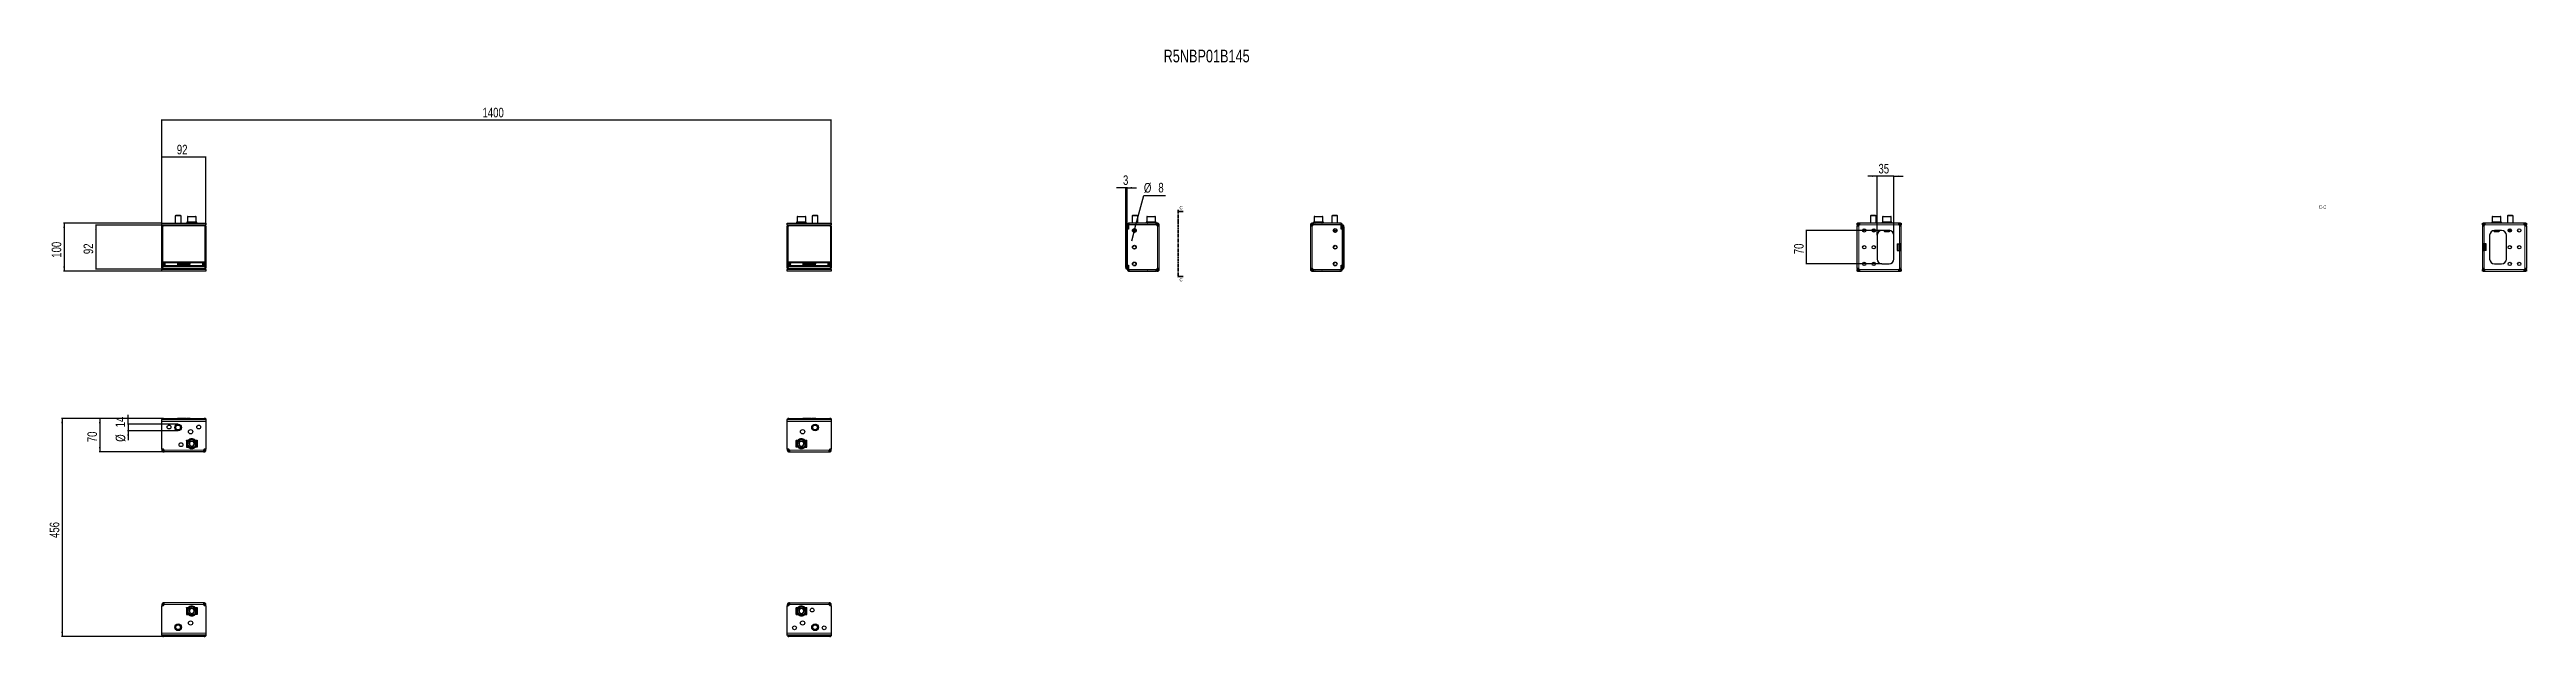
# Model space of a CAD drawing. Header units: millimetres. Extents: x -438 to 4742, y -570 to 658.
import ezdxf

# ---------------------------------------------------------------- set-up
doc = ezdxf.new("R2010")
doc.units = ezdxf.units.MM
doc.linetypes.add('CENTER', pattern=[10.16, 6.35, -1.27, 1.27, -1.27])
doc.layers.add('FORMAT', color=7, linetype='Continuous')
doc.styles.add('SLDTEXTSTYLE0', font='TXT', dxfattribs={"width": 0.75})
doc.dimstyles.new('SLDDIMSTYLE0', dxfattribs={"dimtxt": 20, "dimasz": 10, "dimexe": 0, "dimexo": 0.0625, "dimgap": 5, "dimtad": 2, "dimdec": 1, "dimrnd": 1e-09, "dimzin": 12, "dimdsep": 46, "dimtxsty": 'SLDTEXTSTYLE0', "dimsah": 1, "dimcen": 0.09, "dimadec": 0, "dimazin": 3, "dimtfac": 1, "dimtofl": 0, "dimtmove": 0, "dimatfit": 3, "dimfxl": 0, "dimfrac": 2, "dimtolj": 1, "dimtzin": 12, "dimarcsym": 0})
doc.dimstyles.new('SLDDIMSTYLE1', dxfattribs={"dimtxt": 20, "dimasz": 10, "dimexe": 0, "dimexo": 0.0625, "dimgap": 5, "dimtad": 2, "dimdec": 1, "dimrnd": 1e-09, "dimzin": 12, "dimdsep": 46, "dimtxsty": 'SLDTEXTSTYLE0', "dimsah": 1, "dimcen": 0.09, "dimadec": 0, "dimazin": 3, "dimtfac": 1, "dimtmove": 0, "dimatfit": 0, "dimfxl": 0, "dimfrac": 2, "dimtolj": 1, "dimtzin": 12, "dimarcsym": 0})
doc.dimstyles.new('SLDDIMSTYLE2', dxfattribs={"dimtxt": 20, "dimasz": 10, "dimexe": 0, "dimexo": 0.0625, "dimgap": 5, "dimtad": 0, "dimtih": 1, "dimtoh": 1, "dimdec": 1, "dimrnd": 1e-09, "dimzin": 12, "dimdsep": 46, "dimtxsty": 'SLDTEXTSTYLE0', "dimsah": 1, "dimcen": 0, "dimadec": 0, "dimazin": 3, "dimtfac": 1, "dimtmove": 0, "dimatfit": 3, "dimfxl": 0, "dimfrac": 2, "dimtolj": 1, "dimtzin": 12, "dimarcsym": 0})

msp = doc.modelspace()

# ---------------------------------------------------------------- texts
at = {"color": 7, "linetype": 'Continuous', "char_height": 7, "attachment_point": 1, "style": 'SLDTEXTSTYLE0'}
for insert in [(1924.8, 331.02), (1924.8, 180.26)]:
    msp.add_mtext('C', dxfattribs=dict(at, insert=insert))
at = {"layer": 'FORMAT', "style": 'SLDTEXTSTYLE0'}
for s, insert, char_height, attachment_point in [('R5NBP01B145', (1891.55, 658.1), 26.4583, 1), ('C-C', (4315.39, 332.45), 7, 2)]:
    msp.add_mtext(s, dxfattribs=dict(at, insert=insert, char_height=char_height, attachment_point=attachment_point))

# ---------------------------------------------------------------- blocks, each defined once
blk = doc.blocks.new('_D')
at = {"layer": 'FORMAT'}
for p, q in [((-203.4, 288.9), (-203.4, 434.4)), ((-111.4, 433.4), (-203.4, 433.4)), ((-111.4, 288.9), (-111.4, 434.4))]:
    blk.add_line(p, q, dxfattribs=at)
for points in [[(-203.4, 433.4), (-193.4, 431.9), (-193.4, 435)], [(-111.4, 433.4), (-121.4, 435), (-121.4, 431.9)]]:
    blk.add_solid(points, dxfattribs=at)
at = {"layer": 'FORMAT', "insert": (-172.2, 459.2), "char_height": 20, "attachment_point": 1, "style": 'SLDTEXTSTYLE0'}
blk.add_mtext('92', dxfattribs=at)
blk = doc.blocks.new('_D_1')
at = {"layer": 'FORMAT'}
for p, q in [((-203.4, 294.9), (-409.1, 294.9)), ((-408.1, 294.9), (-408.1, 194.9)), ((-203.4, 194.9), (-409.1, 194.9))]:
    blk.add_line(p, q, dxfattribs=at)
for points in [[(-408.1, 294.9), (-409.6, 284.9), (-406.6, 284.9)], [(-408.1, 194.9), (-406.6, 204.9), (-409.6, 204.9)]]:
    blk.add_solid(points, dxfattribs=at)
at = {"layer": 'FORMAT', "insert": (-433.9, 222.8), "char_height": 20, "attachment_point": 1, "rotation": 90, "style": 'SLDTEXTSTYLE0'}
blk.add_mtext('100', dxfattribs=at)
blk = doc.blocks.new('_D_2')
at = {"layer": 'FORMAT'}
for p, q in [((-149.9, 291.2), (-342.4, 291.2)), ((-341.4, 291.2), (-341.4, 199.2)), ((-149.9, 199.2), (-342.4, 199.2))]:
    blk.add_line(p, q, dxfattribs=at)
for points in [[(-341.4, 291.2), (-343, 281.2), (-339.9, 281.2)], [(-341.4, 199.2), (-339.9, 209.2), (-343, 209.2)]]:
    blk.add_solid(points, dxfattribs=at)
at = {"layer": 'FORMAT', "insert": (-367.2, 230.4), "char_height": 20, "attachment_point": 1, "rotation": 90, "style": 'SLDTEXTSTYLE0'}
blk.add_mtext('92', dxfattribs=at)
blk = doc.blocks.new('_D_3')
at = {"layer": 'FORMAT'}
for p, q in [((-203.4, 288.9), (-203.4, 511.9)), ((1196.6, 510.9), (-203.4, 510.9)), ((1196.6, 288.9), (1196.6, 511.9))]:
    blk.add_line(p, q, dxfattribs=at)
for points in [[(-203.4, 510.9), (-193.4, 509.3), (-193.4, 512.4)], [(1196.6, 510.9), (1186.6, 512.4), (1186.6, 509.3)]]:
    blk.add_solid(points, dxfattribs=at)
at = {"layer": 'FORMAT', "insert": (467, 536.6), "char_height": 20, "attachment_point": 1, "style": 'SLDTEXTSTYLE0'}
blk.add_mtext('1400', dxfattribs=at)
blk = doc.blocks.new('_D_4')
at = {"layer": 'FORMAT'}
for p, q in [((1812.5, 369.4), (1793.2, 369.4)), ((1812.5, 287.9), (1812.5, 370.4)), ((1815.5, 369.4), (1812.5, 369.4)), ((1815.5, 282.9), (1815.5, 370.4)), ((1815.5, 369.4), (1834.7, 369.4))]:
    blk.add_line(p, q, dxfattribs=at)
for points in [[(1812.5, 369.4), (1802.5, 371), (1802.5, 367.9)], [(1815.5, 369.4), (1825.5, 367.9), (1825.5, 371)]]:
    blk.add_solid(points, dxfattribs=at)
at = {"layer": 'FORMAT', "insert": (1806.6, 395.2), "char_height": 20, "attachment_point": 1, "style": 'SLDTEXTSTYLE0'}
blk.add_mtext('3', dxfattribs=at)
blk = doc.blocks.new('_D_5')
at = {"layer": 'FORMAT'}
for p, q in [((1831.5, 283.8), (1850.3, 353.4)), ((1850.3, 353.4), (1895.2, 353.4)), ((1829.4, 276.1), (1824.4, 257.5)), ((1829.4, 276.1), (1831.5, 283.8))]:
    blk.add_line(p, q, dxfattribs=at)
for points in [[(1829.4, 276.1), (1825.3, 266.8), (1828.3, 266)], [(1831.5, 283.8), (1835.6, 293.1), (1832.6, 293.9)]]:
    blk.add_solid(points, dxfattribs=at)
at = {"layer": 'FORMAT', "char_height": 20, "attachment_point": 1, "style": 'SLDTEXTSTYLE0'}
for s, insert in [('%%c', (1850.3, 379.2)), ('8', (1880.5, 379.5))]:
    blk.add_mtext(s, dxfattribs=dict(at, insert=insert))
blk = doc.blocks.new('_D_6')
at = {"layer": 'FORMAT'}
for p, q in [((-201.5, -113.3), (-334.4, -113.3)), ((-333.4, -113.3), (-333.4, -183.3)), ((-198.8, -183.3), (-334.4, -183.3))]:
    blk.add_line(p, q, dxfattribs=at)
for points in [[(-333.4, -113.3), (-335, -123.3), (-331.9, -123.3)], [(-333.4, -183.3), (-331.9, -173.3), (-335, -173.3)]]:
    blk.add_solid(points, dxfattribs=at)
at = {"layer": 'FORMAT', "insert": (-359.2, -163.1), "char_height": 20, "attachment_point": 1, "rotation": 90, "style": 'SLDTEXTSTYLE0'}
blk.add_mtext('70', dxfattribs=at)
blk = doc.blocks.new('_D_7')
at = {"layer": 'FORMAT'}
for p, q in [((-201.5, -113.3), (-413.3, -113.3)), ((-412.3, -113.3), (-412.3, -569.3)), ((-201.5, -569.3), (-413.3, -569.3))]:
    blk.add_line(p, q, dxfattribs=at)
for points in [[(-412.3, -113.3), (-413.9, -123.3), (-410.8, -123.3)], [(-412.3, -569.3), (-410.8, -559.3), (-413.9, -559.3)]]:
    blk.add_solid(points, dxfattribs=at)
at = {"layer": 'FORMAT', "insert": (-438.1, -363.5), "char_height": 20, "attachment_point": 1, "rotation": 90, "style": 'SLDTEXTSTYLE0'}
blk.add_mtext('456', dxfattribs=at)
blk = doc.blocks.new('_D_8')
at = {"layer": 'FORMAT'}
for p, q in [((-169.4, -125.3), (-275.3, -125.3)), ((-169.4, -139.3), (-275.3, -139.3)), ((-274.3, -125.3), (-274.3, -106.1)), ((-274.3, -125.3), (-274.3, -139.3)), ((-274.3, -139.3), (-274.3, -158.5))]:
    blk.add_line(p, q, dxfattribs=at)
for points in [[(-274.3, -125.3), (-272.8, -115.3), (-275.8, -115.3)], [(-274.3, -139.3), (-275.8, -149.3), (-272.8, -149.3)]]:
    blk.add_solid(points, dxfattribs=at)
at = {"layer": 'FORMAT', "char_height": 20, "attachment_point": 1, "rotation": 90, "style": 'SLDTEXTSTYLE0'}
for s, insert in [('%%c', (-300.1, -162.2)), ('14', (-300.4, -132))]:
    blk.add_mtext(s, dxfattribs=dict(at, insert=insert))
blk = doc.blocks.new('_D_9')
at = {"layer": 'FORMAT'}
for p, q in [((3383.7, 393.4), (3364.5, 393.4)), ((3383.7, 270), (3383.7, 394.4)), ((3418.7, 393.4), (3383.7, 393.4)), ((3418.7, 270), (3418.7, 394.4)), ((3418.7, 393.4), (3438, 393.4))]:
    blk.add_line(p, q, dxfattribs=at)
for points in [[(3383.7, 393.4), (3373.7, 395), (3373.7, 391.9)], [(3418.7, 393.4), (3428.7, 391.9), (3428.7, 395)]]:
    blk.add_solid(points, dxfattribs=at)
at = {"layer": 'FORMAT', "insert": (3386.5, 419.2), "char_height": 20, "attachment_point": 1, "style": 'SLDTEXTSTYLE0'}
blk.add_mtext('35', dxfattribs=at)
blk = doc.blocks.new('_D_10')
at = {"layer": 'FORMAT'}
for p, q in [((3393.7, 279.9), (3234.7, 279.9)), ((3235.7, 209.9), (3235.7, 279.9)), ((3393.7, 209.9), (3234.7, 209.9))]:
    blk.add_line(p, q, dxfattribs=at)
for points in [[(3235.7, 279.9), (3234.2, 269.9), (3237.3, 269.9)], [(3235.7, 209.9), (3237.3, 219.9), (3234.2, 219.9)]]:
    blk.add_solid(points, dxfattribs=at)
at = {"layer": 'FORMAT', "insert": (3210, 230.2), "char_height": 20, "attachment_point": 1, "rotation": 90, "style": 'SLDTEXTSTYLE0'}
blk.add_mtext('70', dxfattribs=at)

# ---------------------------------------------------------------- dimensions: what is measured, and where the dimension line sits
at = {"layer": 'FORMAT'}
for base, p1, p2, angle, picture, middle in [((-203.42, 510.86), (1196.58, 288.92), (-203.42, 288.92), 0, '_D_3', (496.58, 510.86)), ((-203.42, 433.45), (-111.42, 288.92), (-203.42, 288.92), 0, '_D', (-157.42, 433.45)), ((-408.1, 194.95), (-203.42, 294.95), (-203.42, 194.95), 90, '_D_1', (-408.1, 244.95)), ((-341.43, 199.2), (-149.92, 291.2), (-149.92, 199.2), 90, '_D_2', (-341.43, 245.2)), ((3235.73, 279.95), (3393.74, 209.95), (3393.74, 279.95), 90, '_D_10', (3235.73, 244.95)), ((-412.31, -569.3), (-201.52, -113.3), (-201.52, -569.3), 90, '_D_7', (-412.31, -341.3)), ((-333.43, -183.3), (-201.52, -113.3), (-198.83, -183.3), 90, '_D_6', (-333.43, -148.3))]:
    dim = msp.add_linear_dim(base=base, p1=p1, p2=p2, angle=angle, dimstyle='SLDDIMSTYLE0', dxfattribs=at)
    dim.commit()
    dim.dimension.update_dxf_attribs({"geometry": picture, "text_midpoint": middle, "dimtype": 160})
for base, p1, p2, picture, middle in [((3383.74, 393.45), (3418.74, 269.95), (3383.74, 269.95), '_D_9', (3401.24, 393.45)), ((1812.45, 369.45), (1815.45, 282.85), (1812.45, 287.85), '_D_4', (1813.95, 369.45))]:
    dim = msp.add_linear_dim(base=base, p1=p1, p2=p2, dimstyle='SLDDIMSTYLE1', dxfattribs=at)
    dim.commit()
    dim.dimension.update_dxf_attribs({"geometry": picture, "text_midpoint": middle, "dimtype": 160})
dim = msp.add_diameter_dim_2p(p1=(1831.49, 283.81), p2=(1829.41, 276.09), dimstyle='SLDDIMSTYLE2', dxfattribs=at)
dim.commit()
dim.dimension.update_dxf_attribs({"geometry": '_D_5', "text_midpoint": (1872.77, 369.45), "dimtype": 163})
dim = msp.add_linear_dim(base=(-274.31, -139.3), p1=(-169.42, -125.3), p2=(-169.42, -139.3), angle=90, text='%%c<>', dimstyle='SLDDIMSTYLE1', dxfattribs=at)
dim.commit()
dim.dimension.update_dxf_attribs({"geometry": '_D_8', "text_midpoint": (-274.31, -132.3), "dimtype": 160})

# ---------------------------------------------------------------- linework, layer by layer
at = {"color": 7, "linetype": 'Continuous', "lineweight": 25}
for p, q in [((-174.35, 311.45), (-175.42, 310.37)), ((-164.5, 311.45), (-174.35, 311.45)), ((-163.42, 310.37), (-164.5, 311.45)), ((1157.65, 311.45), (1156.58, 310.37)), ((1167.5, 311.45), (1157.65, 311.45)), ((1168.58, 310.37), (1167.5, 311.45)), ((1826.53, 311.45), (1825.45, 310.37)), ((1836.38, 311.45), (1826.53, 311.45)), ((1837.45, 310.37), (1836.38, 311.45)), ((2244.53, 311.45), (2243.45, 310.37)), ((2254.38, 311.45), (2244.53, 311.45)), ((2255.45, 310.37), (2254.38, 311.45)), ((3370.82, 311.45), (3369.74, 310.37)), ((3380.67, 311.45), (3370.82, 311.45)), ((3381.74, 310.37), (3380.67, 311.45)), ((4702.82, 311.45), (4701.74, 310.37)), ((4712.67, 311.45), (4702.82, 311.45)), ((4713.74, 310.37), (4712.67, 311.45)), ((-203.42, 291.45), (-203.42, 294.95)), ((-203.42, 294.95), (-111.42, 294.95)), ((-203.42, 291.45), (-203.42, 288.92)), ((-203.42, 288.3), (-203.42, 288.92)), ((-203.42, 202.1), (-203.42, 288.3)), ((-201.15, 291.2), (-200.52, 291.2)), ((-200.52, 291.2), (-164.92, 291.2)), ((-175.42, 310.37), (-175.42, 294.95)), ((-163.42, 310.37), (-175.42, 310.37)), ((-164.92, 291.2), (-164.92, 291.06)), ((-164.42, 290.93), (-150.42, 290.93)), ((-163.42, 294.95), (-163.42, 310.37)), ((-151.17, 297.45), (-151.17, 296.45)), ((-151.17, 297.45), (-151.17, 297.2)), ((-150.37, 297.45), (-151.17, 297.45)), ((-151.17, 297.45), (-151.17, 297.45)), ((-151.17, 296.45), (-151.17, 296.7)), ((-150.37, 296.45), (-151.17, 296.45)), ((-151.17, 296.45), (-151.17, 296.45)), ((-150.37, 297.45), (-150.27, 297.45)), ((-150.37, 296.45), (-150.27, 296.45)), ((-150.27, 297.45), (-150.27, 297.2)), ((-148.13, 297.45), (-150.27, 297.45)), ((-150.27, 296.45), (-150.27, 296.7)), ((-148.13, 296.45), (-150.27, 296.45)), ((-149.92, 308.45), (-149.92, 297.45)), ((-149.92, 291.06), (-149.92, 291.2)), ((-149.92, 291.2), (-114.32, 291.2)), ((-148.92, 309.45), (-140.5, 309.45)), ((-148.13, 297.45), (-147.95, 297.45)), ((-148.13, 296.45), (-147.95, 296.45)), ((-147.95, 297.45), (-147.95, 297.2)), ((-144.8, 297.45), (-147.95, 297.45)), ((-147.95, 296.45), (-147.95, 296.7)), ((-144.8, 296.45), (-147.95, 296.45)), ((-146.92, 296.45), (-146.92, 294.95)), ((-144.8, 297.45), (-144.56, 297.45)), ((-144.8, 296.45), (-144.56, 296.45)), ((-144.56, 297.45), (-144.56, 297.2)), ((-140.87, 297.45), (-144.56, 297.45)), ((-144.56, 296.45), (-144.56, 296.7)), ((-140.87, 296.45), (-144.56, 296.45)), ((-140.87, 297.45), (-140.78, 297.45)), ((-140.87, 296.45), (-140.69, 296.45)), ((-140.69, 296.45), (-140.62, 296.45)), ((-140.66, 297.45), (-140.62, 297.45)), ((-140.62, 297.45), (-140.62, 297.2)), ((-136.95, 297.45), (-140.62, 297.45)), ((-140.62, 296.45), (-140.62, 296.7)), ((-136.95, 296.45), (-140.62, 296.45)), ((-140.5, 309.45), (-132.92, 309.45)), ((-136.95, 297.45), (-136.72, 297.45)), ((-136.95, 296.45), (-136.72, 296.45)), ((-136.72, 297.45), (-136.72, 297.2)), ((-133.64, 297.45), (-136.72, 297.45)), ((-136.72, 296.45), (-136.72, 296.7)), ((-133.64, 296.45), (-136.72, 296.45)), ((-134.92, 294.95), (-134.92, 296.45)), ((-133.64, 297.45), (-133.46, 297.45)), ((-133.64, 296.45), (-133.46, 296.45)), ((-133.46, 297.45), (-133.46, 297.2)), ((-131.43, 297.45), (-133.46, 297.45)), ((-133.46, 296.45), (-133.46, 296.7)), ((-131.43, 296.45), (-133.46, 296.45)), ((-131.92, 297.45), (-131.92, 308.45)), ((-131.43, 297.45), (-131.34, 297.45)), ((-131.43, 296.45), (-131.34, 296.45)), ((-131.34, 297.45), (-131.34, 297.2)), ((-130.67, 297.45), (-131.34, 297.45)), ((-131.34, 296.45), (-131.34, 296.7)), ((-130.67, 296.45), (-131.34, 296.45)), ((-130.67, 296.45), (-130.67, 297.45)), ((-114.32, 291.2), (-113.7, 291.2)), ((-111.42, 294.95), (-111.42, 291.45)), ((-111.42, 288.92), (-111.42, 291.45)), ((-111.42, 288.92), (-111.42, 288.3)), ((-111.42, 288.3), (-111.42, 202.1)), ((1104.58, 291.45), (1104.58, 294.95)), ((1104.58, 294.95), (1196.58, 294.95)), ((1104.58, 291.45), (1104.58, 288.92)), ((1104.58, 288.3), (1104.58, 288.92)), ((1104.58, 202.1), (1104.58, 288.3)), ((1106.85, 291.2), (1107.48, 291.2)), ((1107.48, 291.2), (1143.08, 291.2)), ((1123.83, 297.45), (1123.83, 296.45)), ((1123.83, 297.45), (1123.83, 297.2)), ((1124.65, 297.45), (1123.83, 297.45)), ((1123.83, 297.45), (1123.83, 297.45)), ((1123.83, 296.45), (1123.83, 296.7)), ((1124.65, 296.45), (1123.83, 296.45)), ((1123.83, 296.45), (1123.83, 296.45)), ((1124.65, 297.45), (1124.75, 297.45)), ((1124.65, 296.45), (1124.75, 296.45)), ((1124.75, 297.45), (1124.75, 297.2)), ((1126.9, 297.45), (1124.75, 297.45)), ((1124.75, 296.45), (1124.75, 296.7)), ((1126.9, 296.45), (1124.75, 296.45)), ((1125.08, 308.45), (1125.08, 297.45)), ((1126.08, 309.45), (1134.52, 309.45)), ((1126.9, 297.45), (1127.08, 297.45)), ((1126.9, 296.45), (1127.08, 296.45)), ((1127.08, 297.45), (1127.08, 297.2)), ((1130.25, 297.45), (1127.08, 297.45)), ((1127.08, 296.45), (1127.08, 296.7)), ((1130.25, 296.45), (1127.08, 296.45)), ((1128.08, 296.45), (1128.08, 294.95)), ((1130.25, 297.45), (1130.48, 297.45)), ((1130.25, 296.45), (1130.48, 296.45)), ((1130.48, 297.45), (1130.48, 297.2)), ((1134.18, 297.45), (1130.48, 297.45)), ((1130.48, 296.45), (1130.48, 296.7)), ((1134.18, 296.45), (1130.48, 296.45)), ((1134.18, 297.45), (1134.26, 297.45)), ((1134.18, 296.45), (1134.34, 296.45)), ((1134.34, 296.45), (1134.43, 296.45)), ((1134.38, 297.45), (1134.43, 297.45)), ((1134.43, 297.45), (1134.43, 297.2)), ((1138.09, 297.45), (1134.43, 297.45)), ((1134.43, 296.45), (1134.43, 296.7)), ((1138.09, 296.45), (1134.43, 296.45)), ((1134.52, 309.45), (1142.08, 309.45)), ((1138.09, 297.45), (1138.32, 297.45)), ((1138.09, 296.45), (1138.32, 296.45)), ((1138.32, 297.45), (1138.32, 297.2)), ((1141.4, 297.45), (1138.32, 297.45)), ((1138.32, 296.45), (1138.32, 296.7)), ((1141.4, 296.45), (1138.32, 296.45)), ((1140.08, 294.95), (1140.08, 296.45)), ((1141.4, 297.45), (1141.57, 297.45)), ((1141.4, 296.45), (1141.57, 296.45)), ((1141.57, 297.45), (1141.57, 297.2)), ((1143.59, 297.45), (1141.57, 297.45)), ((1141.57, 296.45), (1141.57, 296.7)), ((1143.59, 296.45), (1141.57, 296.45)), ((1143.08, 297.45), (1143.08, 308.45)), ((1143.08, 291.2), (1143.08, 291.06)), ((1143.58, 290.93), (1157.58, 290.93)), ((1143.59, 297.45), (1143.68, 297.45)), ((1143.59, 296.45), (1143.68, 296.45)), ((1143.68, 297.45), (1143.68, 297.2)), ((1144.33, 297.45), (1143.68, 297.45)), ((1143.68, 296.45), (1143.68, 296.7)), ((1144.33, 296.45), (1143.68, 296.45)), ((1144.33, 296.45), (1144.33, 297.45)), ((1156.58, 310.37), (1156.58, 294.95)), ((1168.58, 310.37), (1156.58, 310.37)), ((1158.08, 291.06), (1158.08, 291.2)), ((1158.08, 291.2), (1193.68, 291.2)), ((1168.58, 294.95), (1168.58, 310.37)), ((1193.68, 291.2), (1194.3, 291.2)), ((1196.58, 294.95), (1196.58, 291.45)), ((1196.58, 288.92), (1196.58, 291.45)), ((1196.58, 288.92), (1196.58, 288.3)), ((1196.58, 288.3), (1196.58, 202.1)), ((1812.45, 289.3), (1812.45, 287.85)), ((1812.45, 213.4), (1812.45, 287.85)), ((1813.56, 290.74), (1815.25, 291.2)), ((1815.25, 291.2), (1815.45, 291.2)), ((1815.25, 288.3), (1815.25, 202.1)), ((1815.45, 283.5), (1815.45, 291.45)), ((1815.45, 288.92), (1815.45, 201.47)), ((1815.45, 283.5), (1817.95, 283.5)), ((1815.45, 207.05), (1815.45, 282.85)), ((1818.05, 282.85), (1815.45, 282.85)), ((1817.95, 283.5), (1817.95, 291.45)), ((1818.05, 284.43), (1817.95, 284.21)), ((1818.05, 289.85), (1818.05, 282.85)), ((1875.55, 294.95), (1818.95, 294.95)), ((1818.95, 292.45), (1875.55, 292.45)), ((1820.55, 292.35), (1875.53, 292.35)), ((1821.2, 292.45), (1821.2, 292.35)), ((1821.49, 292.45), (1821.49, 292.35)), ((1823.18, 292.45), (1823.18, 292.35)), ((1825.45, 310.37), (1825.45, 294.95)), ((1837.45, 310.37), (1825.45, 310.37)), ((1826.13, 292.45), (1826.13, 292.35)), ((1834.42, 279.45), (1826.48, 279.45)), ((1829.89, 292.45), (1829.89, 292.35)), ((1833.88, 292.45), (1833.88, 292.35)), ((1837.45, 294.95), (1837.45, 310.37)), ((1837.51, 292.45), (1837.51, 292.35)), ((1840.21, 292.45), (1840.21, 292.35)), ((1841.58, 292.45), (1841.58, 292.35)), ((1841.7, 292.35), (1841.7, 292.45)), ((1855.2, 297.45), (1855.2, 296.45)), ((1855.2, 297.45), (1855.21, 297.45)), ((1855.2, 296.45), (1855.21, 296.45)), ((1855.21, 297.45), (1855.21, 297.2)), ((1856.04, 297.45), (1855.21, 297.45)), ((1855.21, 296.45), (1855.21, 296.7)), ((1856.04, 296.45), (1855.21, 296.45)), ((1856.04, 297.45), (1856.14, 297.45)), ((1856.04, 296.45), (1856.14, 296.45)), ((1856.14, 297.45), (1856.14, 297.2)), ((1858.3, 297.45), (1856.14, 297.45)), ((1856.14, 296.45), (1856.14, 296.7)), ((1858.3, 296.45), (1856.14, 296.45)), ((1856.45, 308.45), (1856.45, 297.45)), ((1857.45, 309.45), (1873.45, 309.45)), ((1858.3, 297.45), (1858.49, 297.45)), ((1858.3, 296.45), (1858.49, 296.45)), ((1858.49, 297.45), (1858.49, 297.2)), ((1861.66, 297.45), (1858.49, 297.45)), ((1858.49, 296.45), (1858.49, 296.7)), ((1861.66, 296.45), (1858.49, 296.45)), ((1859.45, 296.45), (1859.45, 294.95)), ((1861.66, 297.45), (1861.89, 297.45)), ((1861.66, 296.45), (1861.89, 296.45)), ((1861.89, 297.45), (1861.89, 297.2)), ((1865.59, 297.45), (1861.89, 297.45)), ((1861.89, 296.45), (1861.89, 296.7)), ((1865.59, 296.45), (1861.89, 296.45)), ((1865.59, 297.45), (1865.67, 297.45)), ((1865.59, 296.45), (1865.75, 296.45)), ((1865.75, 296.45), (1865.84, 296.45)), ((1865.79, 297.45), (1865.84, 297.45)), ((1865.84, 297.45), (1865.84, 297.2)), ((1869.5, 297.45), (1865.84, 297.45)), ((1865.84, 296.45), (1865.84, 296.7)), ((1869.5, 296.45), (1865.84, 296.45)), ((1869.5, 297.45), (1869.73, 297.45)), ((1869.5, 296.45), (1869.73, 296.45)), ((1869.73, 297.45), (1869.73, 297.2)), ((1872.8, 297.45), (1869.73, 297.45)), ((1869.73, 296.45), (1869.73, 296.7)), ((1872.8, 296.45), (1869.73, 296.45)), ((1871.45, 294.95), (1871.45, 296.45)), ((1872.8, 297.45), (1872.97, 297.45)), ((1872.8, 296.45), (1872.97, 296.45)), ((1872.97, 297.45), (1872.97, 297.2)), ((1874.97, 297.45), (1872.97, 297.45)), ((1872.97, 296.45), (1872.97, 296.7)), ((1874.97, 296.45), (1872.97, 296.45)), ((1874.45, 297.45), (1874.45, 308.45)), ((1874.97, 297.45), (1875.06, 297.45)), ((1874.97, 296.45), (1875.06, 296.45)), ((1875.06, 297.45), (1875.06, 297.2)), ((1875.7, 297.45), (1875.06, 297.45)), ((1875.06, 296.45), (1875.06, 296.7)), ((1875.7, 296.45), (1875.06, 296.45)), ((1875.55, 294.95), (1876.55, 294.95)), ((1876.55, 292.45), (1875.55, 292.45)), ((1875.7, 296.45), (1875.7, 297.45)), ((1878.95, 292.45), (1876.54, 292.45)), ((1876.55, 292.45), (1876.55, 294.95)), ((1878.95, 294.95), (1876.55, 294.95)), ((1878.95, 294.95), (1878.95, 292.45)), ((1882.45, 291.45), (1879.95, 291.45)), ((1879.95, 290.23), (1879.95, 291.45)), ((1882.45, 290.23), (1879.95, 290.23)), ((1882.45, 290.23), (1882.45, 291.45)), ((1882.45, 199.67), (1882.45, 290.23)), ((2198.45, 291.45), (2198.45, 290.23)), ((2200.95, 291.45), (2198.45, 291.45)), ((2198.45, 290.23), (2198.45, 199.67)), ((2200.95, 290.23), (2198.45, 290.23)), ((2200.95, 291.45), (2200.95, 290.23)), ((2201.95, 292.45), (2201.95, 294.95)), ((2204.35, 294.95), (2201.95, 294.95)), ((2204.36, 292.45), (2201.95, 292.45)), ((2204.35, 294.95), (2204.35, 292.45)), ((2204.35, 294.95), (2205.35, 294.95)), ((2205.35, 292.45), (2204.35, 292.45)), ((2205.2, 297.45), (2205.2, 296.45)), ((2205.2, 297.45), (2205.21, 297.45)), ((2205.2, 296.45), (2205.21, 296.45)), ((2205.21, 297.45), (2205.21, 297.2)), ((2206, 297.45), (2205.21, 297.45)), ((2205.21, 296.45), (2205.21, 296.7)), ((2206, 296.45), (2205.21, 296.45)), ((2261.95, 294.95), (2205.35, 294.95)), ((2205.35, 292.45), (2261.95, 292.45)), ((2205.38, 292.35), (2260.35, 292.35)), ((2206, 297.45), (2206.1, 297.45)), ((2206, 296.45), (2206.1, 296.45)), ((2206.1, 297.45), (2206.1, 297.2)), ((2208.24, 297.45), (2206.1, 297.45)), ((2206.1, 296.45), (2206.1, 296.7)), ((2208.24, 296.45), (2206.1, 296.45)), ((2206.45, 308.45), (2206.45, 297.45)), ((2207.45, 309.45), (2223.45, 309.45)), ((2208.24, 297.45), (2208.42, 297.45)), ((2208.24, 296.45), (2208.42, 296.45)), ((2208.42, 297.45), (2208.42, 297.2)), ((2211.58, 297.45), (2208.42, 297.45)), ((2208.42, 296.45), (2208.42, 296.7)), ((2211.58, 296.45), (2208.42, 296.45)), ((2209.45, 296.45), (2209.45, 294.95)), ((2211.58, 297.45), (2211.81, 297.45)), ((2211.58, 296.45), (2211.81, 296.45)), ((2211.81, 297.45), (2211.81, 297.2)), ((2215.5, 297.45), (2211.81, 297.45)), ((2211.81, 296.45), (2211.81, 296.7)), ((2215.5, 296.45), (2211.81, 296.45)), ((2215.5, 297.45), (2215.59, 297.45)), ((2215.5, 296.45), (2215.68, 296.45)), ((2215.68, 296.45), (2215.75, 296.45)), ((2215.72, 297.45), (2215.75, 297.45)), ((2215.75, 297.45), (2215.75, 297.2)), ((2219.42, 297.45), (2215.75, 297.45)), ((2215.75, 296.45), (2215.75, 296.7)), ((2219.42, 296.45), (2215.75, 296.45)), ((2219.42, 297.45), (2219.65, 297.45)), ((2219.42, 296.45), (2219.65, 296.45)), ((2219.65, 297.45), (2219.65, 297.2)), ((2222.74, 297.45), (2219.65, 297.45)), ((2219.65, 296.45), (2219.65, 296.7)), ((2222.74, 296.45), (2219.65, 296.45)), ((2221.45, 294.95), (2221.45, 296.45)), ((2222.74, 297.45), (2222.91, 297.45)), ((2222.74, 296.45), (2222.91, 296.45)), ((2222.91, 297.45), (2222.91, 297.2)), ((2224.94, 297.45), (2222.91, 297.45)), ((2222.91, 296.45), (2222.91, 296.7)), ((2224.94, 296.45), (2222.91, 296.45)), ((2224.45, 297.45), (2224.45, 308.45)), ((2224.94, 297.45), (2225.03, 297.45)), ((2224.94, 296.45), (2225.03, 296.45)), ((2225.03, 297.45), (2225.03, 297.2)), ((2225.7, 297.45), (2225.03, 297.45)), ((2225.03, 296.45), (2225.03, 296.7)), ((2225.7, 296.45), (2225.03, 296.45)), ((2225.7, 296.45), (2225.7, 297.45)), ((2239.2, 292.45), (2239.2, 292.35)), ((2239.49, 292.45), (2239.49, 292.35)), ((2241.18, 292.45), (2241.18, 292.35)), ((2243.45, 310.37), (2243.45, 294.95)), ((2255.45, 310.37), (2243.45, 310.37)), ((2244.13, 292.45), (2244.13, 292.35)), ((2254.42, 279.45), (2246.48, 279.45)), ((2247.89, 292.45), (2247.89, 292.35)), ((2251.88, 292.45), (2251.88, 292.35)), ((2255.45, 294.95), (2255.45, 310.37)), ((2255.51, 292.45), (2255.51, 292.35)), ((2258.21, 292.45), (2258.21, 292.35)), ((2259.58, 292.45), (2259.58, 292.35)), ((2259.7, 292.35), (2259.7, 292.45)), ((2262.85, 282.85), (2262.85, 289.85)), ((2262.85, 284.43), (2262.95, 284.21)), ((2265.45, 282.85), (2262.85, 282.85)), ((2262.95, 291.45), (2262.95, 283.5)), ((2265.45, 283.5), (2262.95, 283.5)), ((2265.45, 291.45), (2265.45, 283.5)), ((2265.45, 291.2), (2265.65, 291.2)), ((2265.45, 201.47), (2265.45, 288.92)), ((2265.45, 282.85), (2265.45, 207.05)), ((2265.65, 291.2), (2267.34, 290.74)), ((2265.65, 202.1), (2265.65, 288.3)), ((2268.45, 287.85), (2268.45, 289.3)), ((2268.45, 287.85), (2268.45, 213.4)), ((3341.74, 292.45), (3341.74, 294.95)), ((3341.74, 294.95), (3342.85, 294.95)), ((3342.85, 292.45), (3341.74, 292.45)), ((3341.74, 292.45), (3341.74, 292.35)), ((3341.74, 292.35), (3344.24, 292.35)), ((3341.74, 291.74), (3341.74, 292.35)), ((3341.74, 291.74), (3341.74, 289.67)), ((3341.74, 200.22), (3341.74, 289.67)), ((3341.74, 289.67), (3342.83, 289.67)), ((3346.57, 294.95), (3342.85, 294.95)), ((3346.57, 292.45), (3342.85, 292.45)), ((3344.24, 292.35), (3344.24, 291.74)), ((3344.24, 291.74), (3344.24, 289.92)), ((3428.91, 294.95), (3346.57, 294.95)), ((3346.57, 294.95), (3346.57, 292.73)), ((3369.74, 310.37), (3369.74, 294.95)), ((3381.74, 310.37), (3369.74, 310.37)), ((3380.2, 279.45), (3373.28, 279.45)), ((3381.74, 294.95), (3381.74, 310.37)), ((3383.74, 269.95), (3383.74, 219.95)), ((3408.74, 279.95), (3393.74, 279.95)), ((3393.99, 297.45), (3393.99, 296.45)), ((3393.99, 297.45), (3394, 297.45)), ((3393.99, 296.45), (3394, 296.45)), ((3394, 297.45), (3394, 297.2)), ((3394.83, 297.45), (3394, 297.45)), ((3394, 296.45), (3394, 296.7)), ((3394.83, 296.45), (3394, 296.45)), ((3394.83, 297.45), (3394.93, 297.45)), ((3394.83, 296.45), (3394.93, 296.45)), ((3394.93, 297.45), (3394.93, 297.2)), ((3397.09, 297.45), (3394.93, 297.45)), ((3394.93, 296.45), (3394.93, 296.7)), ((3397.09, 296.45), (3394.93, 296.45)), ((3395.24, 308.45), (3395.24, 297.45)), ((3395.41, 279.85), (3395.39, 279.85)), ((3395.41, 279.85), (3395.41, 279.85)), ((3395.51, 279.85), (3395.41, 279.85)), ((3395.51, 279.95), (3395.51, 279.85)), ((3398.77, 279.85), (3395.51, 279.85)), ((3396.24, 309.45), (3404.63, 309.45)), ((3397.09, 297.45), (3397.27, 297.45)), ((3397.09, 296.45), (3397.27, 296.45)), ((3397.27, 297.45), (3397.27, 297.2)), ((3400.45, 297.45), (3397.27, 297.45)), ((3397.27, 296.45), (3397.27, 296.7)), ((3400.45, 296.45), (3397.27, 296.45)), ((3398.24, 296.45), (3398.24, 294.95)), ((3398.24, 279.85), (3398.24, 278.52)), ((3398.24, 278.52), (3399.32, 277.45)), ((3398.24, 278.52), (3404.53, 278.52)), ((3398.77, 279.85), (3400.67, 279.85)), ((3399.32, 277.45), (3404.48, 277.45)), ((3400.45, 297.45), (3400.68, 297.45)), ((3400.45, 296.45), (3400.68, 296.45)), ((3401.22, 279.85), (3400.67, 279.85)), ((3400.68, 297.45), (3400.68, 297.2)), ((3404.38, 297.45), (3400.68, 297.45)), ((3400.68, 296.45), (3400.68, 296.7)), ((3404.38, 296.45), (3400.68, 296.45)), ((3407.26, 279.85), (3401.22, 279.85)), ((3404.38, 297.45), (3404.68, 297.45)), ((3404.38, 297.45), (3404.46, 297.45)), ((3404.38, 296.45), (3404.53, 296.45)), ((3404.48, 277.45), (3409.17, 277.45)), ((3404.53, 296.45), (3404.63, 296.45)), ((3404.53, 278.52), (3410.24, 278.52)), ((3404.58, 297.45), (3404.63, 297.45)), ((3404.63, 309.45), (3412.24, 309.45)), ((3404.63, 297.45), (3404.63, 297.2)), ((3408.29, 297.45), (3404.63, 297.45)), ((3404.63, 296.45), (3404.63, 296.7)), ((3408.29, 296.45), (3404.63, 296.45)), ((3407.81, 279.85), (3407.26, 279.85)), ((3407.81, 279.85), (3409.71, 279.85)), ((3408.29, 297.45), (3408.52, 297.45)), ((3408.29, 296.45), (3408.52, 296.45)), ((3408.52, 297.45), (3408.52, 297.2)), ((3411.59, 297.45), (3408.52, 297.45)), ((3408.52, 296.45), (3408.52, 296.7)), ((3411.59, 296.45), (3408.52, 296.45)), ((3409.17, 277.45), (3410.24, 278.52)), ((3410.15, 279.85), (3409.71, 279.85)), ((3410.24, 294.95), (3410.24, 296.45)), ((3410.24, 278.52), (3410.24, 279.83)), ((3411.59, 297.45), (3411.76, 297.45)), ((3411.59, 296.45), (3411.76, 296.45)), ((3411.76, 297.45), (3411.76, 297.2)), ((3413.76, 297.45), (3411.76, 297.45)), ((3411.76, 296.45), (3411.76, 296.7)), ((3413.76, 296.45), (3411.76, 296.45)), ((3413.24, 297.45), (3413.24, 308.45)), ((3413.76, 297.45), (3413.85, 297.45)), ((3413.76, 296.45), (3413.85, 296.45)), ((3413.85, 297.45), (3413.85, 297.2)), ((3414.49, 297.45), (3413.85, 297.45)), ((3413.85, 296.45), (3413.85, 296.7)), ((3414.49, 296.45), (3413.85, 296.45)), ((3414.49, 296.45), (3414.49, 297.45)), ((3418.74, 219.95), (3418.74, 269.95)), ((3428.91, 294.95), (3428.91, 292.45)), ((3432.63, 294.95), (3428.91, 294.95)), ((3432.63, 292.45), (3428.91, 292.45)), ((3431.24, 292.35), (3433.74, 292.35)), ((3431.24, 291.74), (3431.24, 292.35)), ((3431.24, 289.9), (3431.24, 291.74)), ((3432.63, 294.95), (3433.74, 294.95)), ((3433.74, 292.45), (3432.63, 292.45)), ((3433.74, 294.95), (3433.74, 292.45)), ((3433.74, 292.35), (3433.74, 292.45)), ((3433.74, 292.35), (3433.74, 291.74)), ((3433.74, 289.67), (3433.74, 291.74)), ((3433.74, 251.95), (3433.74, 289.67)), ((4649.74, 292.45), (4649.74, 294.95)), ((4649.74, 294.95), (4650.85, 294.95)), ((4650.85, 292.45), (4649.74, 292.45)), ((4649.74, 292.45), (4649.74, 292.35)), ((4649.74, 292.35), (4652.24, 292.35)), ((4649.74, 291.74), (4649.74, 292.35)), ((4649.74, 291.74), (4649.74, 289.67)), ((4649.74, 289.67), (4650.83, 289.67)), ((4649.74, 289.67), (4649.74, 251.95)), ((4654.57, 294.95), (4650.85, 294.95)), ((4654.57, 292.45), (4650.85, 292.45)), ((4652.24, 292.35), (4652.24, 291.74)), ((4652.24, 291.74), (4652.24, 289.92)), ((4654.57, 294.95), (4654.57, 292.73)), ((4736.91, 294.95), (4654.57, 294.95)), ((4664.74, 269.95), (4664.74, 219.95)), ((4668.99, 297.45), (4668.99, 296.45)), ((4668.99, 297.45), (4669, 297.45)), ((4668.99, 296.45), (4669, 296.45)), ((4669, 297.45), (4669, 297.2)), ((4669.83, 297.45), (4669, 297.45)), ((4669, 296.45), (4669, 296.7)), ((4669.83, 296.45), (4669, 296.45)), ((4669.83, 297.45), (4669.93, 297.45)), ((4669.83, 296.45), (4669.93, 296.45)), ((4669.93, 297.45), (4669.93, 297.2)), ((4672.1, 297.45), (4669.93, 297.45)), ((4669.93, 296.45), (4669.93, 296.7)), ((4672.1, 296.45), (4669.93, 296.45)), ((4670.24, 308.45), (4670.24, 297.45)), ((4671.24, 309.45), (4679.58, 309.45)), ((4672.1, 297.45), (4672.28, 297.45)), ((4672.1, 296.45), (4672.28, 296.45)), ((4672.28, 297.45), (4672.28, 297.2)), ((4675.45, 297.45), (4672.28, 297.45)), ((4672.28, 296.45), (4672.28, 296.7)), ((4675.45, 296.45), (4672.28, 296.45)), ((4673.24, 296.45), (4673.24, 294.95)), ((4673.24, 279.83), (4673.24, 278.52)), ((4673.24, 278.52), (4674.32, 277.45)), ((4673.24, 278.52), (4679.49, 278.52)), ((4673.77, 279.85), (4673.33, 279.85)), ((4673.77, 279.85), (4675.67, 279.85)), ((4674.32, 277.45), (4679.45, 277.45)), ((4689.74, 279.95), (4674.74, 279.95)), ((4675.45, 297.45), (4675.69, 297.45)), ((4675.45, 296.45), (4675.69, 296.45)), ((4676.22, 279.85), (4675.67, 279.85)), ((4675.69, 297.45), (4675.69, 297.2)), ((4679.39, 297.45), (4675.69, 297.45)), ((4675.69, 296.45), (4675.69, 296.7)), ((4679.39, 296.45), (4675.69, 296.45)), ((4682.26, 279.85), (4676.22, 279.85)), ((4679.39, 297.45), (4679.62, 297.45)), ((4679.39, 297.45), (4679.46, 297.45)), ((4679.39, 296.45), (4679.54, 296.45)), ((4679.45, 277.45), (4684.17, 277.45)), ((4679.49, 278.52), (4685.24, 278.52)), ((4679.54, 296.45), (4679.64, 296.45)), ((4679.58, 309.45), (4687.24, 309.45)), ((4679.59, 297.45), (4679.64, 297.45)), ((4679.64, 297.45), (4679.64, 297.2)), ((4683.3, 297.45), (4679.64, 297.45)), ((4679.64, 296.45), (4679.64, 296.7)), ((4683.3, 296.45), (4679.64, 296.45)), ((4682.81, 279.85), (4682.26, 279.85)), ((4682.81, 279.85), (4684.71, 279.85)), ((4683.3, 297.45), (4683.53, 297.45)), ((4683.3, 296.45), (4683.53, 296.45)), ((4683.53, 297.45), (4683.53, 297.2)), ((4686.59, 297.45), (4683.53, 297.45)), ((4683.53, 296.45), (4683.53, 296.7)), ((4686.59, 296.45), (4683.53, 296.45)), ((4684.17, 277.45), (4685.24, 278.52)), ((4687.97, 279.85), (4684.71, 279.85)), ((4685.24, 294.95), (4685.24, 296.45)), ((4685.24, 278.52), (4685.24, 279.85)), ((4686.59, 297.45), (4686.76, 297.45)), ((4686.59, 296.45), (4686.76, 296.45)), ((4686.76, 297.45), (4686.76, 297.2)), ((4688.76, 297.45), (4686.76, 297.45)), ((4686.76, 296.45), (4686.76, 296.7)), ((4688.76, 296.45), (4686.76, 296.45)), ((4687.97, 279.85), (4687.97, 279.95)), ((4688.07, 279.85), (4687.97, 279.85)), ((4688.09, 279.85), (4688.07, 279.85)), ((4688.07, 279.85), (4688.07, 279.85)), ((4688.24, 297.45), (4688.24, 308.45)), ((4688.76, 297.45), (4688.85, 297.45)), ((4688.76, 296.45), (4688.85, 296.45)), ((4688.85, 297.45), (4688.85, 297.2)), ((4689.49, 297.45), (4688.85, 297.45)), ((4688.85, 296.45), (4688.85, 296.7)), ((4689.49, 296.45), (4688.85, 296.45)), ((4689.49, 296.45), (4689.49, 297.45)), ((4699.74, 219.95), (4699.74, 269.95)), ((4701.74, 310.37), (4701.74, 294.95)), ((4713.74, 310.37), (4701.74, 310.37)), ((4710.2, 279.45), (4703.28, 279.45)), ((4713.74, 294.95), (4713.74, 310.37)), ((4736.91, 292.45), (4736.91, 294.95)), ((4740.63, 294.95), (4736.91, 294.95)), ((4740.63, 292.45), (4736.91, 292.45)), ((4739.24, 292.35), (4741.74, 292.35)), ((4739.24, 291.74), (4739.24, 292.35)), ((4739.24, 289.9), (4739.24, 291.74)), ((4740.63, 294.95), (4741.74, 294.95)), ((4741.74, 292.45), (4740.63, 292.45)), ((4741.74, 294.95), (4741.74, 292.45)), ((4741.74, 292.35), (4741.74, 292.45)), ((4741.74, 292.35), (4741.74, 291.74)), ((4741.74, 289.67), (4741.74, 291.74)), ((4741.74, 289.67), (4741.74, 200.22)), ((-113.32, 213.4), (-201.52, 213.4)), ((-201.52, 213.4), (-201.52, 205.2)), ((-201.02, 205.9), (-201.02, 212.7)), ((-200.82, 212.9), (-199.72, 212.9)), ((-199.52, 212.7), (-199.52, 205.9)), ((-199.02, 205.9), (-199.02, 212.7)), ((-198.82, 212.9), (-197.72, 212.9)), ((-197.52, 212.7), (-197.52, 205.9)), ((-197.02, 207.7), (-197.02, 210.9)), ((-195.02, 212.9), (-119.82, 212.9)), ((-170.85, 210.96), (-170.85, 207.64)), ((-165.17, 211.4), (-170.41, 211.4)), ((-169.44, 211.07), (-165.26, 211.07)), ((-169.44, 207.53), (-169.44, 211.07)), ((-166.98, 207.52), (-169.44, 207.53)), ((-167.7, 209.38), (-167.7, 208.93)), ((-167.7, 208.67), (-167.7, 208.2)), ((-165.26, 211.07), (-165.26, 210.68)), ((-165.26, 210.68), (-164.74, 210.68)), ((-164.74, 210.68), (-164.74, 210.96)), ((-163.25, 208.83), (-163.25, 209.28)), ((-163.25, 208.1), (-163.25, 208.57)), ((-159.28, 211.42), (-162.1, 211.4)), ((-162.1, 211.4), (-162.1, 207.2)), ((-162.1, 207.2), (-159.42, 207.21)), ((-159.48, 210.83), (-160.52, 210.82)), ((-160.52, 210.82), (-160.52, 207.72)), ((-160.52, 207.72), (-159.57, 207.73)), ((-159.42, 207.21), (-159.41, 207.21)), ((-159.41, 207.21), (-159.39, 207.21)), ((-155, 211.4), (-155, 207.2)), ((-153.51, 211.4), (-155, 211.4)), ((-153.51, 209.43), (-153.51, 211.4)), ((-150.84, 211.4), (-153.51, 209.43)), ((-153.49, 208.96), (-151.48, 207.2)), ((-153.49, 207.2), (-153.49, 208.96)), ((-152.24, 209.54), (-149.71, 211.4)), ((-149.65, 207.2), (-152.24, 209.54)), ((-149.71, 211.4), (-150.84, 211.4)), ((-144.44, 210.38), (-144.25, 210.38)), ((-144.26, 207.43), (-144.07, 207.97)), ((-144.25, 210.38), (-143.99, 211.1)), ((-144.07, 207.97), (-144.23, 207.97)), ((-117.82, 207.7), (-117.82, 210.9)), ((-117.32, 212.7), (-117.32, 205.9)), ((-117.12, 212.9), (-116.02, 212.9)), ((-115.82, 205.9), (-115.82, 212.7)), ((-115.32, 212.7), (-115.32, 205.9)), ((-115.12, 212.9), (-114.02, 212.9)), ((-113.82, 205.9), (-113.82, 212.7)), ((-113.32, 205.2), (-113.32, 213.4)), ((1194.68, 213.4), (1106.48, 213.4)), ((1106.48, 213.4), (1106.48, 205.2)), ((1106.98, 205.9), (1106.98, 212.7)), ((1107.18, 212.9), (1108.28, 212.9)), ((1108.48, 212.7), (1108.48, 205.9)), ((1108.98, 205.9), (1108.98, 212.7)), ((1109.18, 212.9), (1110.28, 212.9)), ((1110.48, 212.7), (1110.48, 205.9)), ((1110.98, 207.7), (1110.98, 210.9)), ((1112.98, 212.9), (1188.18, 212.9)), ((1137.15, 210.96), (1137.15, 207.64)), ((1142.83, 211.4), (1137.59, 211.4)), ((1138.56, 211.07), (1142.74, 211.07)), ((1138.56, 207.53), (1138.56, 211.07)), ((1141.02, 207.52), (1138.56, 207.53)), ((1140.3, 209.38), (1140.3, 208.93)), ((1140.3, 208.67), (1140.3, 208.2)), ((1142.74, 211.07), (1142.74, 210.68)), ((1142.74, 210.68), (1143.26, 210.68)), ((1143.26, 210.68), (1143.26, 210.96)), ((1144.75, 208.83), (1144.75, 209.28)), ((1144.75, 208.1), (1144.75, 208.57)), ((1148.72, 211.42), (1145.9, 211.4)), ((1145.9, 211.4), (1145.9, 207.2)), ((1145.9, 207.2), (1148.58, 207.21)), ((1148.52, 210.83), (1147.48, 210.82)), ((1147.48, 210.82), (1147.48, 207.72)), ((1147.48, 207.72), (1148.43, 207.73)), ((1148.58, 207.21), (1148.59, 207.21)), ((1148.59, 207.21), (1148.61, 207.21)), ((1153, 211.4), (1153, 207.2)), ((1154.49, 211.4), (1153, 211.4)), ((1154.49, 209.43), (1154.49, 211.4)), ((1157.16, 211.4), (1154.49, 209.43)), ((1154.51, 208.96), (1156.52, 207.2)), ((1154.51, 207.2), (1154.51, 208.96)), ((1155.76, 209.54), (1158.29, 211.4)), ((1158.35, 207.2), (1155.76, 209.54)), ((1158.29, 211.4), (1157.16, 211.4)), ((1163.56, 210.38), (1163.75, 210.38)), ((1163.74, 207.43), (1163.93, 207.97)), ((1163.75, 210.38), (1164.01, 211.1)), ((1163.93, 207.97), (1163.77, 207.97)), ((1190.18, 207.7), (1190.18, 210.9)), ((1190.68, 212.7), (1190.68, 205.9)), ((1190.88, 212.9), (1191.98, 212.9)), ((1192.18, 205.9), (1192.18, 212.7)), ((1192.68, 212.7), (1192.68, 205.9)), ((1192.88, 212.9), (1193.98, 212.9)), ((1194.18, 205.9), (1194.18, 212.7)), ((1194.68, 205.2), (1194.68, 213.4)), ((1812.25, 211.45), (1812.45, 211.45)), ((1812.25, 211.1), (1812.45, 211.1)), ((1812.25, 210.38), (1812.25, 211.1)), ((1812.25, 210.38), (1812.45, 210.38)), ((1812.25, 209.43), (1812.25, 209.54)), ((1812.25, 207.97), (1812.45, 207.97)), ((1812.25, 207.43), (1812.25, 207.97)), ((1812.25, 207.43), (1812.45, 207.43)), ((1812.45, 205.2), (1812.45, 213.4)), ((2268.45, 213.4), (2268.45, 205.2)), ((2268.65, 211.45), (2268.45, 211.45)), ((2268.65, 211.42), (2268.45, 211.42)), ((2268.65, 211.4), (2268.45, 211.4)), ((2268.65, 210.96), (2268.65, 207.64)), ((3393.74, 209.95), (3408.74, 209.95)), ((3425.74, 251.95), (3430.24, 251.95)), ((3425.74, 251.95), (3425.74, 237.95)), ((3425.74, 237.95), (3430.24, 237.95)), ((3433.74, 251.95), (3430.24, 251.95)), ((3430.24, 237.95), (3433.74, 237.95)), ((3431.24, 237.95), (3431.24, 251.95)), ((3433.74, 237.95), (3433.74, 251.95)), ((3433.74, 200.22), (3433.74, 237.95)), ((4653.24, 251.95), (4649.74, 251.95)), ((4649.74, 251.95), (4649.74, 237.95)), ((4649.74, 237.95), (4653.24, 237.95)), ((4649.74, 237.95), (4649.74, 200.22)), ((4652.24, 251.95), (4652.24, 237.95)), ((4657.74, 251.95), (4653.24, 251.95)), ((4657.74, 237.95), (4653.24, 237.95)), ((4657.74, 237.95), (4657.74, 251.95)), ((4674.74, 209.95), (4689.74, 209.95)), ((-203.42, 201.47), (-203.42, 202.1)), ((-203.42, 201.47), (-203.42, 198.45)), ((-203.42, 194.95), (-203.42, 198.45)), ((-111.42, 194.95), (-203.42, 194.95)), ((-201.52, 205.2), (-113.32, 205.2)), ((-200.52, 199.2), (-201.15, 199.2)), ((-199.72, 205.7), (-200.82, 205.7)), ((-164.92, 199.2), (-200.52, 199.2)), ((-197.72, 205.7), (-198.82, 205.7)), ((-119.82, 205.7), (-195.02, 205.7)), ((-170.41, 207.2), (-165.17, 207.2)), ((-164.92, 199.2), (-164.92, 199.33)), ((-164.42, 199.47), (-150.42, 199.47)), ((-155, 207.2), (-153.49, 207.2)), ((-151.48, 207.2), (-149.65, 207.2)), ((-149.92, 199.33), (-149.92, 199.2)), ((-114.32, 199.2), (-149.92, 199.2)), ((-116.02, 205.7), (-117.12, 205.7)), ((-114.02, 205.7), (-115.12, 205.7)), ((-113.7, 199.2), (-114.32, 199.2)), ((-111.42, 202.1), (-111.42, 201.47)), ((-111.42, 198.45), (-111.42, 201.47)), ((-111.42, 198.45), (-111.42, 194.95)), ((1104.58, 201.47), (1104.58, 202.1)), ((1104.58, 201.47), (1104.58, 198.45)), ((1104.58, 194.95), (1104.58, 198.45)), ((1196.58, 194.95), (1104.58, 194.95)), ((1106.48, 205.2), (1194.68, 205.2)), ((1107.48, 199.2), (1106.85, 199.2)), ((1108.28, 205.7), (1107.18, 205.7)), ((1143.08, 199.2), (1107.48, 199.2)), ((1110.28, 205.7), (1109.18, 205.7)), ((1188.18, 205.7), (1112.98, 205.7)), ((1137.59, 207.2), (1142.83, 207.2)), ((1143.08, 199.2), (1143.08, 199.33)), ((1143.58, 199.47), (1157.58, 199.47)), ((1153, 207.2), (1154.51, 207.2)), ((1156.52, 207.2), (1158.35, 207.2)), ((1158.08, 199.33), (1158.08, 199.2)), ((1193.68, 199.2), (1158.08, 199.2)), ((1191.98, 205.7), (1190.88, 205.7)), ((1193.98, 205.7), (1192.88, 205.7)), ((1194.3, 199.2), (1193.68, 199.2)), ((1196.58, 202.1), (1196.58, 201.47)), ((1196.58, 198.45), (1196.58, 201.47)), ((1196.58, 198.45), (1196.58, 194.95)), ((1812.25, 207.14), (1812.45, 207.14)), ((1812.45, 202.55), (1812.45, 205.2)), ((1812.45, 202.55), (1812.45, 201.1)), ((1815.25, 199.2), (1813.56, 199.65)), ((1815.45, 199.2), (1815.25, 199.2)), ((1815.45, 207.05), (1818.05, 207.05)), ((1815.45, 206.4), (1817.95, 206.4)), ((1815.45, 198.45), (1815.45, 206.4)), ((1817.95, 198.45), (1817.95, 206.4)), ((1818.05, 205.97), (1817.95, 206.18)), ((1818.05, 207.05), (1818.05, 200.05)), ((1875.55, 197.45), (1818.95, 197.45)), ((1818.95, 194.95), (1875.55, 194.95)), ((1875.53, 197.55), (1820.55, 197.55)), ((1875.55, 197.45), (1876.55, 197.45)), ((1876.55, 194.95), (1875.55, 194.95)), ((1876.55, 194.95), (1876.55, 197.45)), ((1876.55, 197.45), (1878.95, 197.45)), ((1876.55, 194.95), (1878.95, 194.95)), ((1878.95, 197.45), (1878.95, 194.95)), ((1879.95, 199.67), (1882.45, 199.67)), ((1879.95, 198.45), (1879.95, 199.67)), ((1879.95, 198.45), (1882.45, 198.45)), ((1882.45, 198.45), (1882.45, 199.67)), ((2198.45, 199.67), (2200.95, 199.67)), ((2198.45, 199.67), (2198.45, 198.45)), ((2198.45, 198.45), (2200.95, 198.45)), ((2200.95, 199.67), (2200.95, 198.45)), ((2201.95, 194.95), (2201.95, 197.45)), ((2201.95, 197.45), (2204.35, 197.45)), ((2201.95, 194.95), (2204.35, 194.95)), ((2204.35, 197.45), (2204.35, 194.95)), ((2204.35, 197.45), (2205.35, 197.45)), ((2205.35, 194.95), (2204.35, 194.95)), ((2261.95, 197.45), (2205.35, 197.45)), ((2205.35, 194.95), (2261.95, 194.95)), ((2260.35, 197.55), (2205.38, 197.55)), ((2262.85, 207.05), (2265.45, 207.05)), ((2262.85, 200.05), (2262.85, 207.05)), ((2262.85, 205.97), (2262.95, 206.18)), ((2262.95, 206.4), (2262.95, 198.45)), ((2265.45, 206.4), (2262.95, 206.4)), ((2265.45, 206.4), (2265.45, 198.45)), ((2265.65, 199.2), (2265.45, 199.2)), ((2267.34, 199.65), (2265.65, 199.2)), ((2268.65, 207.2), (2268.45, 207.2)), ((2268.65, 207.14), (2268.45, 207.14)), ((2268.45, 205.2), (2268.45, 202.55)), ((2268.45, 201.1), (2268.45, 202.55)), ((3341.74, 200.22), (3341.74, 198.16)), ((3341.74, 197.55), (3341.74, 198.16)), ((3344.24, 197.55), (3341.74, 197.55)), ((3341.74, 197.55), (3341.74, 197.45)), ((3341.74, 194.95), (3341.74, 197.45)), ((3341.74, 197.45), (3342.85, 197.45)), ((3342.85, 194.95), (3341.74, 194.95)), ((3342.85, 197.45), (3346.57, 197.45)), ((3342.85, 194.95), (3346.57, 194.95)), ((3344.24, 200), (3344.24, 198.16)), ((3344.24, 198.16), (3344.24, 197.55)), ((3346.57, 197.45), (3346.57, 194.95)), ((3346.57, 194.95), (3428.91, 194.95)), ((3428.91, 197.45), (3432.63, 197.45)), ((3428.91, 194.95), (3428.91, 197.16)), ((3428.91, 194.95), (3432.63, 194.95)), ((3431.24, 198.16), (3431.24, 199.98)), ((3431.24, 197.55), (3431.24, 198.16)), ((3433.74, 197.55), (3431.24, 197.55)), ((3432.63, 197.45), (3433.74, 197.45)), ((3433.74, 194.95), (3432.63, 194.95)), ((3433.74, 200.22), (3432.65, 200.22)), ((3433.74, 198.16), (3433.74, 200.22)), ((3433.74, 198.16), (3433.74, 197.55)), ((3433.74, 197.45), (3433.74, 197.55)), ((3433.74, 197.45), (3433.74, 194.95)), ((4649.74, 200.22), (4649.74, 198.16)), ((4649.74, 197.55), (4649.74, 198.16)), ((4652.24, 197.55), (4649.74, 197.55)), ((4649.74, 197.55), (4649.74, 197.45)), ((4649.74, 194.95), (4649.74, 197.45)), ((4649.74, 197.45), (4650.85, 197.45)), ((4650.85, 194.95), (4649.74, 194.95)), ((4650.85, 197.45), (4654.57, 197.45)), ((4650.85, 194.95), (4654.57, 194.95)), ((4652.24, 200), (4652.24, 198.16)), ((4652.24, 198.16), (4652.24, 197.55)), ((4654.57, 194.95), (4654.57, 197.45)), ((4654.57, 194.95), (4736.91, 194.95)), ((4736.91, 197.45), (4740.63, 197.45)), ((4736.91, 194.95), (4736.91, 197.16)), ((4736.91, 194.95), (4740.63, 194.95)), ((4739.24, 198.16), (4739.24, 199.98)), ((4739.24, 197.55), (4739.24, 198.16)), ((4741.74, 197.55), (4739.24, 197.55)), ((4740.63, 197.45), (4741.74, 197.45)), ((4741.74, 194.95), (4740.63, 194.95)), ((4741.74, 200.22), (4740.65, 200.22)), ((4741.74, 198.16), (4741.74, 200.22)), ((4741.74, 198.16), (4741.74, 197.55)), ((4741.74, 197.45), (4741.74, 197.55)), ((4741.74, 197.45), (4741.74, 194.95)), ((-203.42, -116.1), (-202.97, -114.41)), ((-203.42, -116.3), (-203.42, -116.1)), ((-203.42, -119.8), (-203.42, -116.3)), ((-111.42, -116.3), (-203.42, -116.3)), ((-203.42, -176.4), (-203.42, -119.8)), ((-200.07, -113.3), (-201.52, -113.3)), ((-164.92, -116.1), (-200.52, -116.1)), ((-200.07, -113.3), (-114.77, -113.3)), ((-170.85, -113.1), (-170.85, -113.3)), ((-165.19, -113.1), (-165.13, -113.1)), ((-165.13, -113.1), (-165.13, -113.3)), ((-165.13, -113.1), (-164, -113.1)), ((-164.92, -115.6), (-164.92, -116.1)), ((-164.92, -116.3), (-164.92, -116.1)), ((-150.42, -115.1), (-164.42, -115.1)), ((-164, -113.1), (-164, -113.3)), ((-164, -113.1), (-161.34, -113.1)), ((-161.34, -113.1), (-161.34, -113.3)), ((-161.34, -113.1), (-159.85, -113.1)), ((-159.85, -113.1), (-159.85, -113.3)), ((-159.04, -113.07), (-159.04, -113.3)), ((-155.57, -113.1), (-152.74, -113.1)), ((-152.74, -113.1), (-152.74, -113.3)), ((-151.6, -113.1), (-151.6, -113.3)), ((-151.34, -113.1), (-151.34, -113.3)), ((-150.11, -113.1), (-150.11, -113.3)), ((-149.92, -116.1), (-149.92, -115.6)), ((-114.32, -116.1), (-149.92, -116.1)), ((-149.92, -116.3), (-149.92, -116.1)), ((-149.67, -113.1), (-144.43, -113.1)), ((-143.99, -113.1), (-143.99, -113.3)), ((-113.32, -113.3), (-114.77, -113.3)), ((-111.87, -114.41), (-111.42, -116.1)), ((-111.42, -116.1), (-111.42, -116.3)), ((-111.42, -116.3), (-111.42, -119.8)), ((-111.42, -119.8), (-111.42, -176.4)), ((1104.58, -116.1), (1105.03, -114.41)), ((1104.58, -116.3), (1104.58, -116.1)), ((1196.58, -116.3), (1104.58, -116.3)), ((1104.58, -119.8), (1104.58, -116.3)), ((1104.58, -176.4), (1104.58, -119.8)), ((1107.93, -113.3), (1106.48, -113.3)), ((1143.08, -116.1), (1107.48, -116.1)), ((1107.93, -113.3), (1193.23, -113.3)), ((1137.15, -113.1), (1137.15, -113.3)), ((1142.81, -113.1), (1142.87, -113.1)), ((1142.87, -113.1), (1142.87, -113.3)), ((1142.87, -113.1), (1144, -113.1)), ((1143.08, -115.6), (1143.08, -116.1)), ((1143.08, -116.3), (1143.08, -116.1)), ((1157.58, -115.1), (1143.58, -115.1)), ((1144, -113.1), (1144, -113.3)), ((1144, -113.1), (1146.66, -113.1)), ((1146.66, -113.1), (1146.66, -113.3)), ((1146.66, -113.1), (1148.15, -113.1)), ((1148.15, -113.1), (1148.15, -113.3)), ((1148.96, -113.07), (1148.96, -113.3)), ((1152.43, -113.1), (1155.26, -113.1)), ((1155.26, -113.1), (1155.26, -113.3)), ((1156.4, -113.1), (1156.4, -113.3)), ((1156.66, -113.1), (1156.66, -113.3)), ((1157.89, -113.1), (1157.89, -113.3)), ((1158.08, -116.1), (1158.08, -115.6)), ((1193.68, -116.1), (1158.08, -116.1)), ((1158.08, -116.3), (1158.08, -116.1)), ((1158.33, -113.1), (1163.57, -113.1)), ((1164.01, -113.1), (1164.01, -113.3)), ((1194.68, -113.3), (1193.23, -113.3)), ((1196.13, -114.41), (1196.58, -116.1)), ((1196.58, -116.1), (1196.58, -116.3)), ((1196.58, -116.3), (1196.58, -119.8)), ((1196.58, -119.8), (1196.58, -176.4)), ((-203.42, -177.29), (-203.42, -176.4)), ((-203.42, -177.29), (-203.42, -179.8)), ((-203.42, -179.8), (-200.92, -179.8)), ((-200.92, -177.51), (-200.92, -179.8)), ((-199.92, -183.3), (-199.92, -180.8)), ((-199.92, -180.8), (-198.83, -180.8)), ((-199.92, -183.3), (-198.83, -183.3)), ((-198.83, -183.3), (-198.83, -180.8)), ((-116.01, -183.3), (-198.83, -183.3)), ((-151.92, -159.3), (-152.27, -158.95)), ((-151.92, -173.3), (-152.27, -173.65)), ((-151.92, -159.3), (-151.92, -173.3)), ((-148.41, -159.3), (-151.92, -159.3)), ((-151.57, -159.65), (-151.92, -159.3)), ((-151.57, -172.95), (-151.92, -173.3)), ((-151.92, -173.3), (-148.41, -173.3)), ((-151.17, -166.44), (-149.92, -166.51)), ((-149.92, -166.64), (-151.16, -166.69)), ((-149.36, -163.17), (-150.53, -162.74)), ((-150.44, -162.5), (-149.32, -163.05)), ((-150.34, -170.35), (-149.15, -169.94)), ((-149.1, -170.06), (-150.24, -170.58)), ((-150.17, -161.88), (-150.17, -160)), ((-149.01, -160), (-150.17, -160)), ((-150.17, -172.6), (-150.17, -170.71)), ((-150.17, -172.6), (-149.01, -172.6)), ((-147.52, -160.18), (-148.44, -159.33)), ((-148.27, -159.15), (-147.44, -160.09)), ((-148.07, -173.64), (-147.13, -172.81)), ((-147.92, -159.55), (-147.92, -159.81)), ((-147.04, -172.9), (-147.89, -173.82)), ((-146.69, -166.58), (-144.05, -161.44)), ((-143.56, -171.43), (-146.69, -166.58)), ((-144.68, -158.12), (-145.2, -156.98)), ((-144.97, -156.88), (-144.57, -158.07)), ((-144.71, -175.82), (-144.16, -174.69)), ((-144.05, -174.74), (-144.48, -175.91)), ((-138.28, -161.16), (-144.05, -161.44)), ((-143.56, -171.43), (-137.8, -171.15)), ((-141.26, -157.3), (-141.31, -156.05)), ((-141.06, -156.05), (-141.14, -157.3)), ((-140.78, -176.55), (-140.7, -175.29)), ((-140.58, -175.29), (-140.53, -176.54)), ((-135.15, -166.02), (-138.28, -161.16)), ((-137.8, -157.86), (-137.36, -156.68)), ((-135.15, -166.02), (-137.8, -171.15)), ((-137.13, -156.77), (-137.68, -157.9)), ((-136.87, -175.71), (-137.28, -174.53)), ((-137.16, -174.47), (-136.64, -175.61)), ((-134.8, -159.69), (-133.96, -158.78)), ((-133.77, -158.95), (-134.71, -159.78)), ((-133.57, -173.44), (-134.41, -172.51)), ((-134.32, -172.41), (-133.4, -173.26)), ((-133.92, -173.05), (-133.92, -172.78)), ((-129.92, -159.3), (-133.43, -159.3)), ((-129.92, -173.3), (-133.43, -173.3)), ((-131.67, -160), (-132.84, -160)), ((-132.84, -172.6), (-131.67, -172.6)), ((-132.74, -162.54), (-131.61, -162.02)), ((-131.51, -162.24), (-132.69, -162.65)), ((-131.4, -170.09), (-132.53, -169.54)), ((-132.48, -169.42), (-131.31, -169.86)), ((-131.93, -165.95), (-130.68, -165.91)), ((-130.67, -166.16), (-131.92, -166.08)), ((-131.67, -161.88), (-131.67, -160)), ((-131.67, -172.6), (-131.67, -170.71)), ((-129.92, -173.3), (-130.27, -172.95)), ((-129.57, -158.95), (-129.92, -159.3)), ((-129.92, -159.3), (-129.92, -173.3)), ((-129.57, -173.65), (-129.92, -173.3)), ((-116.01, -183.3), (-116.01, -180.8)), ((-116.01, -180.8), (-114.92, -180.8)), ((-116.01, -183.3), (-114.92, -183.3)), ((-114.92, -183.3), (-114.92, -180.8)), ((-113.92, -179.8), (-113.92, -177.51)), ((-111.42, -179.8), (-113.92, -179.8)), ((-111.42, -176.4), (-111.42, -177.29)), ((-111.42, -179.8), (-111.42, -177.29)), ((1104.58, -177.29), (1104.58, -176.4)), ((1104.58, -177.29), (1104.58, -179.8)), ((1104.58, -179.8), (1107.08, -179.8)), ((1107.08, -177.51), (1107.08, -179.8)), ((1108.08, -183.3), (1108.08, -180.8)), ((1108.08, -180.8), (1109.17, -180.8)), ((1108.08, -183.3), (1109.17, -183.3)), ((1109.17, -183.3), (1109.17, -180.8)), ((1109.17, -183.3), (1191.99, -183.3)), ((1122.73, -158.95), (1123.08, -159.3)), ((1122.73, -173.65), (1123.08, -173.3)), ((1123.08, -159.3), (1126.59, -159.3)), ((1123.08, -173.3), (1123.08, -159.3)), ((1123.08, -159.3), (1123.43, -159.65)), ((1123.08, -173.3), (1123.43, -172.95)), ((1126.59, -173.3), (1123.08, -173.3)), ((1123.83, -166.44), (1125.08, -166.52)), ((1125.09, -166.64), (1123.84, -166.69)), ((1125.64, -163.18), (1124.46, -162.74)), ((1124.55, -162.51), (1125.68, -163.06)), ((1124.67, -170.35), (1125.85, -169.94)), ((1125.9, -170.06), (1124.77, -170.58)), ((1124.83, -161.88), (1124.83, -160)), ((1125.99, -160), (1124.83, -160)), ((1124.83, -172.6), (1124.83, -170.71)), ((1124.83, -172.6), (1125.99, -172.6)), ((1127.47, -160.18), (1126.56, -159.33)), ((1126.73, -159.15), (1127.56, -160.09)), ((1126.93, -173.65), (1127.87, -172.82)), ((1127.08, -159.55), (1127.08, -159.82)), ((1127.96, -172.9), (1127.12, -173.82)), ((1128.31, -166.54), (1130.98, -161.42)), ((1131.41, -171.41), (1128.31, -166.54)), ((1130.32, -158.12), (1129.79, -156.99)), ((1130.02, -156.88), (1130.43, -158.07)), ((1130.29, -175.82), (1130.84, -174.69)), ((1130.96, -174.74), (1130.52, -175.91)), ((1136.75, -161.18), (1130.98, -161.42)), ((1131.41, -171.41), (1137.17, -171.17)), ((1133.73, -157.3), (1133.68, -156.05)), ((1133.93, -156.05), (1133.86, -157.3)), ((1134.22, -176.55), (1134.3, -175.29)), ((1134.43, -175.29), (1134.47, -176.54)), ((1139.85, -166.05), (1136.75, -161.18)), ((1139.85, -166.05), (1137.17, -171.17)), ((1137.2, -157.86), (1137.63, -156.68)), ((1137.87, -156.77), (1137.32, -157.9)), ((1138.14, -175.71), (1137.73, -174.52)), ((1137.84, -174.47), (1138.36, -175.61)), ((1140.19, -159.69), (1141.04, -158.77)), ((1141.22, -158.95), (1140.28, -159.78)), ((1141.43, -173.44), (1140.6, -172.5)), ((1140.68, -172.41), (1141.6, -173.26)), ((1141.08, -173.05), (1141.08, -172.78)), ((1145.08, -159.3), (1141.57, -159.3)), ((1141.57, -173.3), (1145.08, -173.3)), ((1143.33, -160), (1142.16, -160)), ((1142.16, -172.6), (1143.33, -172.6)), ((1142.25, -162.53), (1143.39, -162.01)), ((1143.49, -162.24), (1142.31, -162.65)), ((1143.6, -170.08), (1142.48, -169.54)), ((1142.52, -169.42), (1143.69, -169.85)), ((1143.07, -165.95), (1144.32, -165.9)), ((1144.33, -166.15), (1143.08, -166.08)), ((1143.33, -161.88), (1143.33, -160)), ((1143.33, -172.6), (1143.33, -170.71)), ((1144.73, -159.65), (1145.08, -159.3)), ((1144.73, -172.95), (1145.08, -173.3)), ((1145.08, -159.3), (1145.43, -158.95)), ((1145.08, -173.3), (1145.08, -159.3)), ((1145.08, -173.3), (1145.43, -173.65)), ((1191.99, -180.8), (1191.99, -183.3)), ((1191.99, -180.8), (1193.08, -180.8)), ((1191.99, -183.3), (1193.08, -183.3)), ((1193.08, -180.8), (1193.08, -183.3)), ((1194.08, -179.8), (1194.08, -177.51)), ((1194.08, -179.8), (1196.58, -179.8)), ((1196.58, -176.4), (1196.58, -177.29)), ((1196.58, -179.8), (1196.58, -177.29)), ((-200.92, -502.8), (-203.42, -502.8)), ((-203.42, -502.8), (-203.42, -505.3)), ((-203.42, -506.2), (-203.42, -505.3)), ((-203.42, -562.8), (-203.42, -506.2)), ((-200.92, -502.8), (-200.92, -505.08)), ((-199.92, -501.8), (-199.92, -499.3)), ((-198.83, -499.3), (-199.92, -499.3)), ((-198.83, -501.8), (-199.92, -501.8)), ((-198.83, -501.8), (-198.83, -499.3)), ((-116.01, -499.3), (-198.83, -499.3)), ((-151.92, -509.3), (-152.27, -508.95)), ((-148.41, -509.3), (-151.92, -509.3)), ((-151.92, -509.3), (-151.92, -523.3)), ((-151.57, -509.65), (-151.92, -509.3)), ((-151.17, -516.35), (-149.92, -516.44)), ((-149.92, -516.56), (-151.17, -516.6)), ((-149.33, -513.1), (-150.5, -512.65)), ((-150.41, -512.42), (-149.29, -512.98)), ((-150.17, -511.88), (-150.17, -510)), ((-149.01, -510), (-150.17, -510)), ((-147.47, -510.12), (-148.38, -509.27)), ((-148.27, -509.3), (-148.35, -509.3)), ((-148.21, -509.09), (-147.38, -510.03)), ((-147.92, -509.55), (-147.92, -509.7)), ((-147.34, -509.99), (-147.92, -509.65)), ((-147.35, -510), (-147.6, -510)), ((-146.69, -516.6), (-144.07, -511.46)), ((-143.54, -521.44), (-146.69, -516.6)), ((-144.61, -508.09), (-145.12, -506.95)), ((-144.89, -506.85), (-144.49, -508.04)), ((-138.3, -511.15), (-144.07, -511.46)), ((-141.19, -507.3), (-141.22, -506.05)), ((-140.97, -506.05), (-141.06, -507.3)), ((-135.16, -515.99), (-138.3, -511.15)), ((-135.16, -515.99), (-137.78, -521.14)), ((-137.72, -507.88), (-137.28, -506.72)), ((-137.05, -506.81), (-137.61, -507.93)), ((-134.75, -509.75), (-133.89, -508.84)), ((-133.71, -509.01), (-134.66, -509.83)), ((-133.43, -509.3), (-129.92, -509.3)), ((-131.67, -510), (-132.84, -510)), ((-132.71, -512.61), (-131.57, -512.1)), ((-131.47, -512.33), (-132.66, -512.72)), ((-131.93, -516.03), (-130.68, -515.99)), ((-130.67, -516.24), (-131.92, -516.16)), ((-131.67, -511.88), (-131.67, -510)), ((-129.92, -509.3), (-130.27, -509.65)), ((-129.57, -508.95), (-129.92, -509.3)), ((-129.92, -509.3), (-129.92, -523.3)), ((-116.01, -499.3), (-116.01, -501.8)), ((-114.92, -499.3), (-116.01, -499.3)), ((-114.92, -501.8), (-116.01, -501.8)), ((-114.92, -499.3), (-114.92, -501.8)), ((-111.42, -502.8), (-113.92, -502.8)), ((-113.92, -505.08), (-113.92, -502.8)), ((-111.42, -505.3), (-111.42, -502.8)), ((-111.42, -505.3), (-111.42, -506.2)), ((-111.42, -506.2), (-111.42, -562.8)), ((1104.58, -502.8), (1107.08, -502.8)), ((1104.58, -502.8), (1104.58, -505.3)), ((1104.58, -506.2), (1104.58, -505.3)), ((1104.58, -562.8), (1104.58, -506.2)), ((1107.08, -502.8), (1107.08, -505.08)), ((1108.08, -499.3), (1108.08, -501.8)), ((1109.17, -499.3), (1108.08, -499.3)), ((1109.17, -501.8), (1108.08, -501.8)), ((1109.17, -499.3), (1109.17, -501.8)), ((1109.17, -499.3), (1191.99, -499.3)), ((1122.73, -508.95), (1123.08, -509.3)), ((1123.08, -509.3), (1126.59, -509.3)), ((1123.08, -523.3), (1123.08, -509.3)), ((1123.08, -509.3), (1123.43, -509.65)), ((1123.83, -516.4), (1125.08, -516.48)), ((1125.08, -516.6), (1123.83, -516.65)), ((1125.65, -513.14), (1124.48, -512.7)), ((1124.57, -512.47), (1125.7, -513.02)), ((1124.83, -511.88), (1124.83, -510)), ((1125.99, -510), (1124.83, -510)), ((1127.5, -510.15), (1126.59, -509.3)), ((1126.76, -509.12), (1127.59, -510.06)), ((1127.08, -509.55), (1127.08, -509.76)), ((1127.65, -510), (1127.33, -510)), ((1128.31, -516.61), (1130.92, -511.46)), ((1131.47, -521.45), (1128.31, -516.61)), ((1130.35, -508.1), (1129.84, -506.97)), ((1130.06, -506.87), (1130.47, -508.05)), ((1136.69, -511.15), (1130.92, -511.46)), ((1133.77, -507.3), (1133.73, -506.05)), ((1133.98, -506.05), (1133.9, -507.3)), ((1139.84, -515.98), (1136.69, -511.15)), ((1137.24, -507.87), (1137.68, -506.7)), ((1139.84, -515.98), (1137.24, -521.13)), ((1137.91, -506.79), (1137.35, -507.91)), ((1140.22, -509.72), (1141.08, -508.81)), ((1141.26, -508.98), (1140.31, -509.81)), ((1145.08, -509.3), (1141.57, -509.3)), ((1143.33, -510), (1142.16, -510)), ((1142.27, -512.57), (1143.41, -512.05)), ((1143.51, -512.28), (1142.32, -512.69)), ((1143.07, -515.99), (1144.32, -515.95)), ((1144.33, -516.2), (1143.08, -516.12)), ((1143.33, -511.88), (1143.33, -510)), ((1144.73, -509.65), (1145.08, -509.3)), ((1145.08, -509.3), (1145.43, -508.95)), ((1145.08, -523.3), (1145.08, -509.3)), ((1191.99, -499.3), (1191.99, -501.8)), ((1193.08, -499.3), (1191.99, -499.3)), ((1193.08, -501.8), (1191.99, -501.8)), ((1193.08, -499.3), (1193.08, -501.8)), ((1196.58, -502.8), (1194.08, -502.8)), ((1194.08, -505.08), (1194.08, -502.8)), ((1196.58, -505.3), (1196.58, -502.8)), ((1196.58, -505.3), (1196.58, -506.2)), ((1196.58, -506.2), (1196.58, -562.8)), ((-203.42, -566.3), (-203.42, -562.8)), ((-203.42, -566.5), (-203.42, -566.3)), ((-203.42, -566.3), (-111.42, -566.3)), ((-202.97, -568.18), (-203.42, -566.5)), ((-201.52, -569.3), (-200.07, -569.3)), ((-200.52, -566.5), (-164.92, -566.5)), ((-114.77, -569.3), (-200.07, -569.3)), ((-170.85, -569.5), (-170.85, -569.3)), ((-165.17, -569.5), (-170.41, -569.5)), ((-164.92, -566.3), (-164.92, -566.5)), ((-164.92, -566.5), (-164.92, -567)), ((-164.74, -569.5), (-164.74, -569.3)), ((-164.42, -567.5), (-150.42, -567.5)), ((-163.5, -569.5), (-163.5, -569.3)), ((-163.25, -569.5), (-163.25, -569.3)), ((-162.1, -569.5), (-162.1, -569.3)), ((-159.28, -569.5), (-162.1, -569.5)), ((-155.81, -569.52), (-155.81, -569.3)), ((-155, -569.5), (-155, -569.3)), ((-153.51, -569.5), (-155, -569.5)), ((-153.51, -569.5), (-153.51, -569.3)), ((-150.84, -569.5), (-153.51, -569.5)), ((-151.92, -523.3), (-152.27, -523.65)), ((-151.57, -522.95), (-151.92, -523.3)), ((-151.92, -523.3), (-148.41, -523.3)), ((-150.84, -569.5), (-150.84, -569.3)), ((-149.71, -569.5), (-150.84, -569.5)), ((-150.37, -520.27), (-149.18, -519.87)), ((-149.13, -519.98), (-150.27, -520.5)), ((-150.17, -522.6), (-150.17, -520.71)), ((-150.17, -522.6), (-149.01, -522.6)), ((-149.92, -566.3), (-149.92, -566.5)), ((-149.92, -567), (-149.92, -566.5)), ((-149.92, -566.5), (-114.32, -566.5)), ((-149.71, -569.5), (-149.71, -569.3)), ((-149.65, -569.5), (-149.71, -569.5)), ((-148.13, -523.58), (-147.19, -522.76)), ((-147.1, -522.85), (-147.95, -523.75)), ((-144.8, -525.79), (-144.24, -524.66)), ((-144.12, -524.71), (-144.56, -525.88)), ((-143.99, -569.5), (-143.99, -569.3)), ((-143.54, -521.44), (-137.78, -521.14)), ((-140.87, -526.55), (-140.78, -525.3)), ((-140.66, -525.29), (-140.62, -526.54)), ((-136.95, -525.75), (-137.35, -524.56)), ((-137.23, -524.51), (-136.72, -525.65)), ((-134.5, -522.61), (-133.92, -522.94)), ((-134.49, -522.6), (-134.24, -522.6)), ((-133.64, -523.51), (-134.46, -522.56)), ((-134.37, -522.47), (-133.46, -523.33)), ((-133.92, -523.05), (-133.92, -522.9)), ((-133.5, -523.3), (-133.57, -523.3)), ((-129.92, -523.3), (-133.43, -523.3)), ((-132.84, -522.6), (-131.67, -522.6)), ((-131.43, -520.17), (-132.55, -519.61)), ((-132.51, -519.49), (-131.34, -519.94)), ((-131.67, -522.6), (-131.67, -520.71)), ((-129.92, -523.3), (-130.27, -522.95)), ((-129.57, -523.65), (-129.92, -523.3)), ((-114.77, -569.3), (-113.32, -569.3)), ((-111.42, -566.5), (-111.87, -568.18)), ((-111.42, -562.8), (-111.42, -566.3)), ((-111.42, -566.3), (-111.42, -566.5)), ((1104.58, -566.3), (1104.58, -562.8)), ((1104.58, -566.5), (1104.58, -566.3)), ((1104.58, -566.3), (1196.58, -566.3)), ((1105.03, -568.18), (1104.58, -566.5)), ((1106.48, -569.3), (1107.93, -569.3)), ((1107.48, -566.5), (1143.08, -566.5)), ((1193.23, -569.3), (1107.93, -569.3)), ((1122.73, -523.65), (1123.08, -523.3)), ((1123.08, -523.3), (1126.59, -523.3)), ((1124.65, -520.31), (1125.83, -519.91)), ((1125.89, -520.02), (1124.75, -520.54)), ((1124.83, -522.6), (1124.83, -520.71)), ((1124.83, -522.6), (1125.99, -522.6)), ((1126.9, -523.61), (1127.84, -522.79)), ((1127.93, -522.87), (1127.08, -523.79)), ((1130.25, -525.8), (1130.8, -524.68)), ((1130.92, -524.72), (1130.48, -525.89)), ((1131.47, -521.45), (1137.24, -521.13)), ((1134.18, -526.55), (1134.26, -525.29)), ((1134.38, -525.29), (1134.43, -526.54)), ((1137.15, -569.5), (1137.15, -569.3)), ((1142.83, -569.5), (1137.59, -569.5)), ((1138.09, -525.73), (1137.69, -524.54)), ((1137.8, -524.49), (1138.32, -525.63)), ((1140.51, -522.6), (1140.82, -522.6)), ((1141.4, -523.47), (1140.57, -522.53)), ((1140.66, -522.44), (1141.57, -523.29)), ((1141.08, -523.05), (1141.08, -522.84)), ((1141.57, -523.3), (1145.08, -523.3)), ((1142.16, -522.6), (1143.33, -522.6)), ((1143.59, -520.13), (1142.46, -519.57)), ((1142.51, -519.46), (1143.68, -519.89)), ((1143.08, -566.3), (1143.08, -566.5)), ((1143.08, -566.5), (1143.08, -567)), ((1143.26, -569.5), (1143.26, -569.3)), ((1143.33, -522.6), (1143.33, -520.71)), ((1143.58, -567.5), (1157.58, -567.5)), ((1144.5, -569.5), (1144.5, -569.3)), ((1144.73, -522.95), (1145.08, -523.3)), ((1144.75, -569.5), (1144.75, -569.3)), ((1145.08, -523.3), (1145.43, -523.65)), ((1145.9, -569.5), (1145.9, -569.3)), ((1148.72, -569.5), (1145.9, -569.5)), ((1152.19, -569.52), (1152.19, -569.3)), ((1153, -569.5), (1153, -569.3)), ((1154.49, -569.5), (1153, -569.5)), ((1154.49, -569.5), (1154.49, -569.3)), ((1157.16, -569.5), (1154.49, -569.5)), ((1157.16, -569.5), (1157.16, -569.3)), ((1158.29, -569.5), (1157.16, -569.5)), ((1158.08, -566.3), (1158.08, -566.5)), ((1158.08, -567), (1158.08, -566.5)), ((1158.08, -566.5), (1193.68, -566.5)), ((1158.29, -569.5), (1158.29, -569.3)), ((1158.35, -569.5), (1158.29, -569.5)), ((1164.01, -569.5), (1164.01, -569.3)), ((1193.23, -569.3), (1194.68, -569.3)), ((1196.58, -566.5), (1196.13, -568.18)), ((1196.58, -562.8), (1196.58, -566.3)), ((1196.58, -566.3), (1196.58, -566.5))]:
    msp.add_line(p, q, dxfattribs=at)
at = {"color": 7, "linetype": 'CENTER', "lineweight": 35}
msp.add_line((1921.74, 322.91), (1921.74, 180.96), dxfattribs=at)
at = {"color": 7, "linetype": 'Continuous', "lineweight": 35}
for p, q in [((1932.38, 319.91), (1921.74, 319.91)), ((1932.38, 183.96), (1921.74, 183.96))]:
    msp.add_line(p, q, dxfattribs=at)
at = {"color": 8, "linetype": 'Continuous', "lineweight": 18}
for p, q in [((-203.42, 291.45), (-111.42, 291.45)), ((-202.97, 287.85), (-203.42, 288.3)), ((-201.52, 287.85), (-202.97, 287.85)), ((-202.97, 202.55), (-202.97, 287.85)), ((-201.52, 287.85), (-201.52, 213.4)), ((-200.52, 291.2), (-200.07, 290.74)), ((-200.07, 290.74), (-200.07, 289.3)), ((-200.07, 290.74), (-114.77, 290.74)), ((-114.77, 289.3), (-200.07, 289.3)), ((-140.45, 308.45), (-149.92, 308.45)), ((-131.92, 308.45), (-140.45, 308.45)), ((-114.77, 290.74), (-114.32, 291.2)), ((-114.77, 289.3), (-114.77, 290.74)), ((-113.32, 213.4), (-113.32, 287.85)), ((-111.87, 287.85), (-113.32, 287.85)), ((-111.42, 288.3), (-111.87, 287.85)), ((-111.87, 287.85), (-111.87, 202.55)), ((1104.58, 291.45), (1196.58, 291.45)), ((1105.03, 287.85), (1104.58, 288.3)), ((1106.48, 287.85), (1105.03, 287.85)), ((1105.03, 202.55), (1105.03, 287.85)), ((1106.48, 287.85), (1106.48, 213.4)), ((1107.48, 291.2), (1107.93, 290.74)), ((1107.93, 290.74), (1107.93, 289.3)), ((1107.93, 290.74), (1193.23, 290.74)), ((1193.23, 289.3), (1107.93, 289.3)), ((1134.57, 308.45), (1125.08, 308.45)), ((1143.08, 308.45), (1134.57, 308.45)), ((1193.23, 290.74), (1193.68, 291.2)), ((1193.23, 289.3), (1193.23, 290.74)), ((1194.68, 213.4), (1194.68, 287.85)), ((1196.13, 287.85), (1194.68, 287.85)), ((1196.58, 288.3), (1196.13, 287.85)), ((1196.13, 287.85), (1196.13, 202.55)), ((1813.56, 287.85), (1812.45, 287.85)), ((1815.25, 288.3), (1813.56, 287.85)), ((1813.56, 287.85), (1813.56, 202.55)), ((1817.95, 291.45), (1815.45, 291.45)), ((1815.65, 283.5), (1815.65, 282.85)), ((1818.95, 292.45), (1818.95, 294.95)), ((1826.48, 280.45), (1834.42, 280.45)), ((1874.45, 308.45), (1856.45, 308.45)), ((1875.55, 292.45), (1875.55, 294.95)), ((1878.95, 200.22), (1878.95, 289.67)), ((2201.95, 289.67), (2201.95, 200.22)), ((2205.35, 294.95), (2205.35, 292.45)), ((2224.45, 308.45), (2206.45, 308.45)), ((2246.48, 280.45), (2254.42, 280.45)), ((2261.95, 292.45), (2261.95, 294.95)), ((2262.95, 291.45), (2265.45, 291.45)), ((2265.26, 282.85), (2265.26, 283.5)), ((2267.34, 287.85), (2265.65, 288.3)), ((2267.34, 202.55), (2267.34, 287.85)), ((2268.45, 287.85), (2267.34, 287.85)), ((3344.24, 291.74), (3341.74, 291.74)), ((3342.85, 294.95), (3342.85, 292.45)), ((3344.24, 291.45), (3346.33, 291.45)), ((3345.24, 199.67), (3345.24, 290.23)), ((3429.15, 291.45), (3346.33, 291.45)), ((3373.28, 280.45), (3380.2, 280.45)), ((3404.68, 308.45), (3395.24, 308.45)), ((3400.67, 279.95), (3400.67, 279.85)), ((3401.22, 279.95), (3401.22, 279.85)), ((3413.24, 308.45), (3404.68, 308.45)), ((3407.26, 279.95), (3407.26, 279.85)), ((3407.81, 279.95), (3407.81, 279.85)), ((3429.15, 291.45), (3431.24, 291.45)), ((3430.24, 251.95), (3430.24, 290.23)), ((3433.74, 291.74), (3431.24, 291.74)), ((3432.63, 292.45), (3432.63, 294.95)), ((4652.24, 291.74), (4649.74, 291.74)), ((4650.85, 294.95), (4650.85, 292.45)), ((4652.24, 291.45), (4654.33, 291.45)), ((4653.24, 290.23), (4653.24, 251.95)), ((4654.33, 291.45), (4737.15, 291.45)), ((4679.62, 308.45), (4670.24, 308.45)), ((4675.67, 279.95), (4675.67, 279.85)), ((4676.22, 279.95), (4676.22, 279.85)), ((4688.24, 308.45), (4679.62, 308.45)), ((4682.26, 279.95), (4682.26, 279.85)), ((4682.81, 279.95), (4682.81, 279.85)), ((4703.28, 280.45), (4710.2, 280.45)), ((4737.15, 291.45), (4739.24, 291.45)), ((4738.24, 290.23), (4738.24, 199.67)), ((4741.74, 291.74), (4739.24, 291.74)), ((4740.63, 292.45), (4740.63, 294.95)), ((-201.02, 212.7), (-200.92, 212.7)), ((-201.02, 205.9), (-201.02, 212.7)), ((-201.02, 212.7), (-201.02, 212.7)), ((-200.92, 212.7), (-200.92, 205.9)), ((-200.82, 212.8), (-200.82, 212.9)), ((-200.82, 212.9), (-199.72, 212.9)), ((-200.82, 212.9), (-200.82, 212.9)), ((-199.72, 212.8), (-200.82, 212.8)), ((-199.72, 212.8), (-199.72, 212.9)), ((-199.72, 212.9), (-199.72, 212.9)), ((-199.62, 205.9), (-199.62, 212.7)), ((-199.62, 212.7), (-199.52, 212.7)), ((-199.52, 212.7), (-199.52, 205.9)), ((-199.52, 212.7), (-199.52, 212.7)), ((-199.02, 205.9), (-199.02, 212.7)), ((-199.02, 212.7), (-198.92, 212.7)), ((-199.02, 212.7), (-199.02, 212.7)), ((-198.92, 212.7), (-198.92, 205.9)), ((-198.82, 212.8), (-198.82, 212.9)), ((-198.82, 212.9), (-197.72, 212.9)), ((-198.82, 212.9), (-198.82, 212.9)), ((-197.72, 212.8), (-198.82, 212.8)), ((-197.72, 212.8), (-197.72, 212.9)), ((-197.72, 212.9), (-197.72, 212.9)), ((-197.62, 205.9), (-197.62, 212.7)), ((-197.62, 212.7), (-197.52, 212.7)), ((-197.52, 212.7), (-197.52, 205.9)), ((-197.52, 212.7), (-197.52, 212.7)), ((-197.02, 207.7), (-197.02, 210.9)), ((-196.92, 210.9), (-197.02, 210.9)), ((-197.02, 210.9), (-197.02, 210.9)), ((-196.92, 207.7), (-197.02, 207.7)), ((-197.02, 207.7), (-197.02, 207.7)), ((-196.92, 210.9), (-196.92, 207.7)), ((-195.02, 212.9), (-119.82, 212.9)), ((-195.02, 212.8), (-195.02, 212.9)), ((-195.02, 212.9), (-195.02, 212.9)), ((-119.82, 212.8), (-195.02, 212.8)), ((-119.82, 212.9), (-119.82, 212.8)), ((-119.82, 212.9), (-119.82, 212.9)), ((-117.92, 207.7), (-117.92, 210.9)), ((-117.82, 210.9), (-117.92, 210.9)), ((-117.82, 207.7), (-117.92, 207.7)), ((-117.82, 210.9), (-117.82, 207.7)), ((-117.82, 210.9), (-117.82, 210.9)), ((-117.82, 207.7), (-117.82, 207.7)), ((-117.32, 212.7), (-117.22, 212.7)), ((-117.32, 205.9), (-117.32, 212.7)), ((-117.32, 212.7), (-117.32, 212.7)), ((-117.22, 212.7), (-117.22, 205.9)), ((-117.12, 212.9), (-117.12, 212.8)), ((-117.12, 212.9), (-116.02, 212.9)), ((-117.12, 212.9), (-117.12, 212.9)), ((-116.02, 212.8), (-117.12, 212.8)), ((-116.02, 212.9), (-116.02, 212.8)), ((-116.02, 212.9), (-116.02, 212.9)), ((-115.92, 205.9), (-115.92, 212.7)), ((-115.92, 212.7), (-115.82, 212.7)), ((-115.82, 212.7), (-115.82, 205.9)), ((-115.82, 212.7), (-115.82, 212.7)), ((-115.32, 205.9), (-115.32, 212.7)), ((-115.22, 212.7), (-115.32, 212.7)), ((-115.32, 212.7), (-115.32, 212.7)), ((-115.22, 212.7), (-115.22, 205.9)), ((-115.12, 212.8), (-115.12, 212.9)), ((-115.12, 212.9), (-114.02, 212.9)), ((-115.12, 212.9), (-115.12, 212.9)), ((-114.02, 212.8), (-115.12, 212.8)), ((-114.02, 212.8), (-114.02, 212.9)), ((-114.02, 212.9), (-114.02, 212.9)), ((-113.92, 205.9), (-113.92, 212.7)), ((-113.82, 212.7), (-113.92, 212.7)), ((-113.82, 212.7), (-113.82, 205.9)), ((-113.82, 212.7), (-113.82, 212.7)), ((1106.98, 205.9), (1106.98, 212.7)), ((1106.98, 212.7), (1107.08, 212.7)), ((1106.98, 212.7), (1106.98, 212.7)), ((1107.08, 212.7), (1107.08, 205.9)), ((1107.18, 212.8), (1107.18, 212.9)), ((1107.18, 212.9), (1108.28, 212.9)), ((1107.18, 212.9), (1107.18, 212.9)), ((1108.28, 212.8), (1107.18, 212.8)), ((1108.28, 212.8), (1108.28, 212.9)), ((1108.28, 212.9), (1108.28, 212.9)), ((1108.38, 205.9), (1108.38, 212.7)), ((1108.38, 212.7), (1108.48, 212.7)), ((1108.48, 212.7), (1108.48, 205.9)), ((1108.48, 212.7), (1108.48, 212.7)), ((1108.98, 205.9), (1108.98, 212.7)), ((1108.98, 212.7), (1109.08, 212.7)), ((1108.98, 212.7), (1108.98, 212.7)), ((1109.08, 212.7), (1109.08, 205.9)), ((1109.18, 212.8), (1109.18, 212.9)), ((1109.18, 212.9), (1110.28, 212.9)), ((1109.18, 212.9), (1109.18, 212.9)), ((1110.28, 212.8), (1109.18, 212.8)), ((1110.28, 212.8), (1110.28, 212.9)), ((1110.28, 212.9), (1110.28, 212.9)), ((1110.38, 205.9), (1110.38, 212.7)), ((1110.38, 212.7), (1110.48, 212.7)), ((1110.48, 212.7), (1110.48, 205.9)), ((1110.48, 212.7), (1110.48, 212.7)), ((1110.98, 207.7), (1110.98, 210.9)), ((1111.08, 210.9), (1110.98, 210.9)), ((1110.98, 210.9), (1110.98, 210.9)), ((1111.08, 207.7), (1110.98, 207.7)), ((1110.98, 207.7), (1110.98, 207.7)), ((1111.08, 210.9), (1111.08, 207.7)), ((1112.98, 212.9), (1188.18, 212.9)), ((1112.98, 212.8), (1112.98, 212.9)), ((1112.98, 212.9), (1112.98, 212.9)), ((1188.18, 212.8), (1112.98, 212.8)), ((1188.18, 212.9), (1188.18, 212.8)), ((1188.18, 212.9), (1188.18, 212.9)), ((1190.08, 207.7), (1190.08, 210.9)), ((1190.18, 210.9), (1190.08, 210.9)), ((1190.18, 207.7), (1190.08, 207.7)), ((1190.18, 210.9), (1190.18, 207.7)), ((1190.18, 210.9), (1190.18, 210.9)), ((1190.18, 207.7), (1190.18, 207.7)), ((1190.68, 212.7), (1190.78, 212.7)), ((1190.68, 205.9), (1190.68, 212.7)), ((1190.68, 212.7), (1190.68, 212.7)), ((1190.78, 212.7), (1190.78, 205.9)), ((1190.88, 212.9), (1190.88, 212.8)), ((1190.88, 212.9), (1191.98, 212.9)), ((1190.88, 212.9), (1190.88, 212.9)), ((1191.98, 212.8), (1190.88, 212.8)), ((1191.98, 212.9), (1191.98, 212.8)), ((1191.98, 212.9), (1191.98, 212.9)), ((1192.08, 205.9), (1192.08, 212.7)), ((1192.08, 212.7), (1192.18, 212.7)), ((1192.18, 212.7), (1192.18, 205.9)), ((1192.18, 212.7), (1192.18, 212.7)), ((1192.68, 205.9), (1192.68, 212.7)), ((1192.78, 212.7), (1192.68, 212.7)), ((1192.68, 212.7), (1192.68, 212.7)), ((1192.78, 212.7), (1192.78, 205.9)), ((1192.88, 212.8), (1192.88, 212.9)), ((1192.88, 212.9), (1193.98, 212.9)), ((1192.88, 212.9), (1192.88, 212.9)), ((1193.98, 212.8), (1192.88, 212.8)), ((1193.98, 212.8), (1193.98, 212.9)), ((1193.98, 212.9), (1193.98, 212.9)), ((1194.08, 205.9), (1194.08, 212.7)), ((1194.18, 212.7), (1194.08, 212.7)), ((1194.18, 212.7), (1194.18, 205.9)), ((1194.18, 212.7), (1194.18, 212.7)), ((1812.25, 209.25), (1812.45, 209.25)), ((2268.65, 210.96), (2268.45, 210.96)), ((2268.65, 207.64), (2268.45, 207.64)), ((3429.04, 237.95), (3429.04, 251.95)), ((3429.24, 251.95), (3429.24, 237.95)), ((3429.35, 237.95), (3429.35, 251.95)), ((3429.55, 251.95), (3429.55, 237.95)), ((3430.24, 199.67), (3430.24, 237.95)), ((3430.43, 237.95), (3430.43, 251.95)), ((3430.63, 251.95), (3430.63, 237.95)), ((3430.74, 237.95), (3430.74, 251.95)), ((3430.94, 251.95), (3430.94, 237.95)), ((4652.54, 237.95), (4652.54, 251.95)), ((4652.74, 251.95), (4652.74, 237.95)), ((4652.85, 237.95), (4652.85, 251.95)), ((4653.05, 251.95), (4653.05, 237.95)), ((4653.24, 237.95), (4653.24, 199.67)), ((4653.93, 237.95), (4653.93, 251.95)), ((4654.13, 251.95), (4654.13, 237.95)), ((4654.24, 237.95), (4654.24, 251.95)), ((4654.44, 251.95), (4654.44, 237.95)), ((-203.42, 202.1), (-202.97, 202.55)), ((-111.42, 198.45), (-203.42, 198.45)), ((-202.97, 202.55), (-201.52, 202.55)), ((-201.52, 205.2), (-201.52, 202.55)), ((-201.02, 205.9), (-200.92, 205.9)), ((-201.02, 205.9), (-201.02, 205.9)), ((-200.82, 205.8), (-199.72, 205.8)), ((-200.82, 205.7), (-200.82, 205.8)), ((-199.72, 205.7), (-200.82, 205.7)), ((-200.82, 205.7), (-200.82, 205.7)), ((-200.07, 199.65), (-200.52, 199.2)), ((-200.07, 201.1), (-114.77, 201.1)), ((-200.07, 201.1), (-200.07, 199.65)), ((-114.77, 199.65), (-200.07, 199.65)), ((-199.72, 205.7), (-199.72, 205.8)), ((-199.72, 205.7), (-199.72, 205.7)), ((-199.62, 205.9), (-199.52, 205.9)), ((-199.52, 205.9), (-199.52, 205.9)), ((-199.02, 205.9), (-198.92, 205.9)), ((-199.02, 205.9), (-199.02, 205.9)), ((-198.82, 205.8), (-197.72, 205.8)), ((-198.82, 205.7), (-198.82, 205.8)), ((-197.72, 205.7), (-198.82, 205.7)), ((-198.82, 205.7), (-198.82, 205.7)), ((-197.72, 205.7), (-197.72, 205.8)), ((-197.72, 205.7), (-197.72, 205.7)), ((-197.62, 205.9), (-197.52, 205.9)), ((-197.52, 205.9), (-197.52, 205.9)), ((-195.02, 205.8), (-119.82, 205.8)), ((-195.02, 205.8), (-195.02, 205.7)), ((-119.82, 205.7), (-195.02, 205.7)), ((-195.02, 205.7), (-195.02, 205.7)), ((-119.82, 205.7), (-119.82, 205.8)), ((-119.82, 205.7), (-119.82, 205.7)), ((-117.32, 205.9), (-117.22, 205.9)), ((-117.32, 205.9), (-117.32, 205.9)), ((-117.12, 205.8), (-116.02, 205.8)), ((-117.12, 205.8), (-117.12, 205.7)), ((-116.02, 205.7), (-117.12, 205.7)), ((-117.12, 205.7), (-117.12, 205.7)), ((-116.02, 205.8), (-116.02, 205.7)), ((-116.02, 205.7), (-116.02, 205.7)), ((-115.92, 205.9), (-115.82, 205.9)), ((-115.82, 205.9), (-115.82, 205.9)), ((-115.22, 205.9), (-115.32, 205.9)), ((-115.32, 205.9), (-115.32, 205.9)), ((-115.12, 205.7), (-115.12, 205.8)), ((-115.12, 205.8), (-114.02, 205.8)), ((-114.02, 205.7), (-115.12, 205.7)), ((-115.12, 205.7), (-115.12, 205.7)), ((-114.77, 199.65), (-114.77, 201.1)), ((-114.32, 199.2), (-114.77, 199.65)), ((-114.02, 205.7), (-114.02, 205.8)), ((-114.02, 205.7), (-114.02, 205.7)), ((-113.82, 205.9), (-113.92, 205.9)), ((-113.82, 205.9), (-113.82, 205.9)), ((-113.32, 202.55), (-113.32, 205.2)), ((-113.32, 202.55), (-111.87, 202.55)), ((-111.87, 202.55), (-111.42, 202.1)), ((1104.58, 202.1), (1105.03, 202.55)), ((1196.58, 198.45), (1104.58, 198.45)), ((1105.03, 202.55), (1106.48, 202.55)), ((1106.48, 205.2), (1106.48, 202.55)), ((1106.98, 205.9), (1107.08, 205.9)), ((1106.98, 205.9), (1106.98, 205.9)), ((1107.18, 205.8), (1108.28, 205.8)), ((1107.18, 205.7), (1107.18, 205.8)), ((1108.28, 205.7), (1107.18, 205.7)), ((1107.18, 205.7), (1107.18, 205.7)), ((1107.93, 199.65), (1107.48, 199.2)), ((1107.93, 201.1), (1193.23, 201.1)), ((1107.93, 201.1), (1107.93, 199.65)), ((1193.23, 199.65), (1107.93, 199.65)), ((1108.28, 205.7), (1108.28, 205.8)), ((1108.28, 205.7), (1108.28, 205.7)), ((1108.38, 205.9), (1108.48, 205.9)), ((1108.48, 205.9), (1108.48, 205.9)), ((1108.98, 205.9), (1109.08, 205.9)), ((1108.98, 205.9), (1108.98, 205.9)), ((1109.18, 205.8), (1110.28, 205.8)), ((1109.18, 205.7), (1109.18, 205.8)), ((1110.28, 205.7), (1109.18, 205.7)), ((1109.18, 205.7), (1109.18, 205.7)), ((1110.28, 205.7), (1110.28, 205.8)), ((1110.28, 205.7), (1110.28, 205.7)), ((1110.38, 205.9), (1110.48, 205.9)), ((1110.48, 205.9), (1110.48, 205.9)), ((1112.98, 205.8), (1188.18, 205.8)), ((1112.98, 205.8), (1112.98, 205.7)), ((1188.18, 205.7), (1112.98, 205.7)), ((1112.98, 205.7), (1112.98, 205.7)), ((1188.18, 205.7), (1188.18, 205.8)), ((1188.18, 205.7), (1188.18, 205.7)), ((1190.68, 205.9), (1190.78, 205.9)), ((1190.68, 205.9), (1190.68, 205.9)), ((1190.88, 205.8), (1191.98, 205.8)), ((1190.88, 205.8), (1190.88, 205.7)), ((1191.98, 205.7), (1190.88, 205.7)), ((1190.88, 205.7), (1190.88, 205.7)), ((1191.98, 205.8), (1191.98, 205.7)), ((1191.98, 205.7), (1191.98, 205.7)), ((1192.08, 205.9), (1192.18, 205.9)), ((1192.18, 205.9), (1192.18, 205.9)), ((1192.78, 205.9), (1192.68, 205.9)), ((1192.68, 205.9), (1192.68, 205.9)), ((1192.88, 205.8), (1193.98, 205.8)), ((1192.88, 205.7), (1192.88, 205.8)), ((1193.98, 205.7), (1192.88, 205.7)), ((1192.88, 205.7), (1192.88, 205.7)), ((1193.23, 199.65), (1193.23, 201.1)), ((1193.68, 199.2), (1193.23, 199.65)), ((1193.98, 205.7), (1193.98, 205.8)), ((1193.98, 205.7), (1193.98, 205.7)), ((1194.18, 205.9), (1194.08, 205.9)), ((1194.18, 205.9), (1194.18, 205.9)), ((1194.68, 202.55), (1194.68, 205.2)), ((1194.68, 202.55), (1196.13, 202.55)), ((1196.13, 202.55), (1196.58, 202.1)), ((1812.45, 202.55), (1813.56, 202.55)), ((1813.56, 202.55), (1815.25, 202.1)), ((1817.95, 198.45), (1815.45, 198.45)), ((1815.65, 207.05), (1815.65, 206.4)), ((1818.95, 197.45), (1818.95, 194.95)), ((1875.55, 194.95), (1875.55, 197.45)), ((2205.35, 197.45), (2205.35, 194.95)), ((2261.95, 197.45), (2261.95, 194.95)), ((2262.95, 198.45), (2265.45, 198.45)), ((2265.26, 206.4), (2265.26, 207.05)), ((2265.65, 202.1), (2267.34, 202.55)), ((2267.34, 202.55), (2268.45, 202.55)), ((3341.74, 198.16), (3344.24, 198.16)), ((3342.85, 197.45), (3342.85, 194.95)), ((3346.33, 198.45), (3344.24, 198.45)), ((3429.15, 198.45), (3346.33, 198.45)), ((3431.24, 198.45), (3429.15, 198.45)), ((3431.24, 198.16), (3433.74, 198.16)), ((3432.63, 194.95), (3432.63, 197.45)), ((4649.74, 198.16), (4652.24, 198.16)), ((4650.85, 197.45), (4650.85, 194.95)), ((4654.33, 198.45), (4652.24, 198.45)), ((4654.33, 198.45), (4737.15, 198.45)), ((4739.24, 198.45), (4737.15, 198.45)), ((4739.24, 198.16), (4741.74, 198.16)), ((4740.63, 194.95), (4740.63, 197.45)), ((-111.42, -119.8), (-203.42, -119.8)), ((-200.07, -114.41), (-200.52, -116.1)), ((-200.07, -113.3), (-200.07, -114.41)), ((-114.77, -114.41), (-200.07, -114.41)), ((-168.74, -113.1), (-168.74, -113.3)), ((-164.42, -115.6), (-164.92, -115.6)), ((-164.42, -115.6), (-164.42, -115.1)), ((-164.42, -115.6), (-164.42, -116.3)), ((-150.42, -115.6), (-164.42, -115.6)), ((-157.93, -113.1), (-157.93, -113.3)), ((-155.57, -113.1), (-155.57, -113.3)), ((-150.42, -115.6), (-150.42, -115.1)), ((-150.42, -116.3), (-150.42, -115.6)), ((-150.42, -115.6), (-149.92, -115.6)), ((-149.67, -113.1), (-149.67, -113.3)), ((-144.43, -113.1), (-144.43, -113.3)), ((-114.77, -114.41), (-114.77, -113.3)), ((-114.32, -116.1), (-114.77, -114.41)), ((1196.58, -119.8), (1104.58, -119.8)), ((1107.93, -114.41), (1107.48, -116.1)), ((1107.93, -113.3), (1107.93, -114.41)), ((1193.23, -114.41), (1107.93, -114.41)), ((1139.26, -113.1), (1139.26, -113.3)), ((1143.58, -115.6), (1143.08, -115.6)), ((1143.58, -115.6), (1143.58, -115.1)), ((1143.58, -115.6), (1143.58, -116.3)), ((1157.58, -115.6), (1143.58, -115.6)), ((1150.07, -113.1), (1150.07, -113.3)), ((1152.43, -113.1), (1152.43, -113.3)), ((1157.58, -115.6), (1157.58, -115.1)), ((1157.58, -116.3), (1157.58, -115.6)), ((1157.58, -115.6), (1158.08, -115.6)), ((1158.33, -113.1), (1158.33, -113.3)), ((1163.57, -113.1), (1163.57, -113.3)), ((1193.23, -114.41), (1193.23, -113.3)), ((1193.68, -116.1), (1193.23, -114.41)), ((-202.86, -177.29), (-203.42, -177.29)), ((-116.25, -179.8), (-198.59, -179.8)), ((-152.27, -173.65), (-152.27, -158.95)), ((-152.27, -158.95), (-148.07, -158.95)), ((-147.73, -173.65), (-152.27, -173.65)), ((-148.72, -159.65), (-151.57, -159.65)), ((-151.57, -159.65), (-151.57, -172.95)), ((-151.57, -172.95), (-148.72, -172.95)), ((-134.11, -158.95), (-129.57, -158.95)), ((-129.57, -173.65), (-133.78, -173.65)), ((-133.12, -172.95), (-130.27, -172.95)), ((-130.27, -172.95), (-130.27, -159.3)), ((-129.57, -158.95), (-129.57, -173.65)), ((-111.42, -177.29), (-111.98, -177.29)), ((1105.14, -177.29), (1104.58, -177.29)), ((1191.75, -179.8), (1109.41, -179.8)), ((1122.73, -173.65), (1122.73, -158.95)), ((1122.73, -158.95), (1126.93, -158.95)), ((1126.93, -173.65), (1122.73, -173.65)), ((1126.28, -159.65), (1123.43, -159.65)), ((1123.43, -159.65), (1123.43, -172.95)), ((1123.43, -172.95), (1126.28, -172.95)), ((1127.27, -173.65), (1126.93, -173.65)), ((1140.88, -158.95), (1141.22, -158.95)), ((1141.22, -158.95), (1145.43, -158.95)), ((1145.43, -173.65), (1141.22, -173.65)), ((1144.73, -159.65), (1141.88, -159.65)), ((1141.88, -172.95), (1144.73, -172.95)), ((1144.73, -172.95), (1144.73, -159.65)), ((1145.43, -158.95), (1145.43, -173.65)), ((1196.58, -177.29), (1196.02, -177.29)), ((-203.42, -505.3), (-202.86, -505.3)), ((-198.59, -502.8), (-116.25, -502.8)), ((-152.27, -508.95), (-148.07, -508.95)), ((-152.27, -523.65), (-152.27, -508.95)), ((-148.72, -509.65), (-151.57, -509.65)), ((-151.57, -509.65), (-151.57, -522.95)), ((-133.99, -508.95), (-129.57, -508.95)), ((-130.27, -509.65), (-133.12, -509.65)), ((-130.27, -522.95), (-130.27, -509.65)), ((-129.57, -508.95), (-129.57, -523.65)), ((-111.98, -505.3), (-111.42, -505.3)), ((1104.58, -505.3), (1105.14, -505.3)), ((1109.41, -502.8), (1191.75, -502.8)), ((1122.73, -508.95), (1126.93, -508.95)), ((1122.73, -523.65), (1122.73, -508.95)), ((1126.28, -509.65), (1123.43, -509.65)), ((1123.43, -509.65), (1123.43, -523.3)), ((1140.94, -508.95), (1145.43, -508.95)), ((1144.73, -509.65), (1141.88, -509.65)), ((1144.73, -522.95), (1144.73, -509.65)), ((1145.43, -508.95), (1145.43, -523.65)), ((1196.02, -505.3), (1196.58, -505.3)), ((-203.42, -562.8), (-111.42, -562.8)), ((-200.52, -566.5), (-200.07, -568.18)), ((-200.07, -568.18), (-114.77, -568.18)), ((-200.07, -568.18), (-200.07, -569.3)), ((-170.41, -569.5), (-170.41, -569.3)), ((-165.17, -569.5), (-165.17, -569.3)), ((-164.42, -567), (-164.92, -567)), ((-164.42, -566.3), (-164.42, -567)), ((-164.42, -567), (-164.42, -567.5)), ((-164.42, -567), (-150.42, -567)), ((-159.28, -569.5), (-159.28, -569.3)), ((-156.91, -569.5), (-156.91, -569.3)), ((-147.85, -523.65), (-152.27, -523.65)), ((-151.57, -522.95), (-148.72, -522.95)), ((-150.42, -567), (-150.42, -566.3)), ((-150.42, -567), (-149.92, -567)), ((-150.42, -567), (-150.42, -567.5)), ((-146.1, -569.5), (-146.1, -569.3)), ((-129.57, -523.65), (-133.78, -523.65)), ((-133.12, -522.95), (-130.27, -522.95)), ((-114.77, -568.18), (-114.32, -566.5)), ((-114.77, -569.3), (-114.77, -568.18)), ((1104.58, -562.8), (1196.58, -562.8)), ((1107.48, -566.5), (1107.93, -568.18)), ((1107.93, -568.18), (1193.23, -568.18)), ((1107.93, -568.18), (1107.93, -569.3)), ((1127.21, -523.65), (1122.73, -523.65)), ((1137.59, -569.5), (1137.59, -569.3)), ((1145.43, -523.65), (1141.22, -523.65)), ((1141.88, -522.95), (1144.73, -522.95)), ((1142.83, -569.5), (1142.83, -569.3)), ((1143.58, -567), (1143.08, -567)), ((1143.58, -566.3), (1143.58, -567)), ((1143.58, -567), (1143.58, -567.5)), ((1143.58, -567), (1157.58, -567)), ((1148.72, -569.5), (1148.72, -569.3)), ((1151.09, -569.5), (1151.09, -569.3)), ((1157.58, -567), (1157.58, -566.3)), ((1157.58, -567), (1158.08, -567)), ((1157.58, -567), (1157.58, -567.5)), ((1161.9, -569.5), (1161.9, -569.3)), ((1193.23, -568.18), (1193.68, -566.5)), ((1193.23, -569.3), (1193.23, -568.18))]:
    msp.add_line(p, q, dxfattribs=at)
at = {"color": 7, "linetype": 'Continuous', "lineweight": 25}
for centre, radius in [((1830.45, 279.95), 4), ((2250.45, 279.95), 4), ((3356.74, 279.95), 3.5), ((3376.74, 279.95), 3.5), ((4706.74, 279.95), 3.5), ((4726.74, 279.95), 3.5), ((1830.45, 244.95), 4), ((1830.45, 209.95), 4), ((1830.45, 244.95), 3.5), ((1830.45, 209.95), 3.5), ((2250.45, 244.95), 4), ((2250.45, 209.95), 4), ((2250.45, 244.95), 3.5), ((2250.45, 209.95), 3.5), ((3356.74, 244.95), 3.5), ((3356.74, 209.95), 3.5), ((3376.74, 244.95), 3.5), ((3376.74, 209.95), 3.5), ((4706.74, 244.95), 3.5), ((4706.74, 209.95), 3.5), ((4726.74, 244.95), 3.5), ((4726.74, 209.95), 3.5), ((-188.42, -131.3), 4), ((-169.42, -132.3), 7), ((-169.42, -132.3), 6.5), ((-169.42, -132.3), 6), ((-169.42, -132.3), 4.93), ((-143.42, -141.3), 4.5), ((-126.42, -131.3), 4), ((1136.58, -141.3), 4.5), ((1162.58, -132.3), 7), ((1162.58, -132.3), 6.5), ((1162.58, -132.3), 6), ((1162.58, -132.3), 4.93), ((-163.42, -168.3), 4), ((-140.92, -166.3), 9), ((1134.08, -166.3), 9), ((-140.92, -516.3), 9), ((1134.08, -516.3), 9), ((1156.58, -514.3), 4), ((-169.42, -550.3), 7), ((-169.42, -550.3), 6.5), ((-169.42, -550.3), 6), ((-169.42, -550.3), 4.93), ((-143.42, -541.3), 4.5), ((1119.58, -551.3), 4), ((1136.58, -541.3), 4.5), ((1162.58, -550.3), 7), ((1162.58, -550.3), 6.5), ((1162.58, -550.3), 6), ((1162.58, -550.3), 4.93), ((1181.58, -551.3), 4)]:
    msp.add_circle(centre, radius, dxfattribs=at)
at = {"color": 8, "linetype": 'Continuous', "lineweight": 18}
for centre, radius in [((-169.42, -132.3), 6.25), ((1162.58, -132.3), 6.25), ((-140.92, -166.3), 8), ((1134.08, -166.3), 8), ((-140.92, -516.3), 8), ((1134.08, -516.3), 8), ((-169.42, -550.3), 6.25), ((1162.58, -550.3), 6.25)]:
    msp.add_circle(centre, radius, dxfattribs=at)
at = {"color": 7, "linetype": 'Continuous', "lineweight": 25}
for centre, radius, start, end in [((-148.92, 308.45), 1, 90, 180), ((-132.92, 308.45), 1, 0, 90), ((1126.08, 308.45), 1, 90, 180), ((1142.08, 308.45), 1, 0, 90), ((1813.95, 289.3), 1.5, 105, 180), ((1818.95, 291.45), 3.5, 90, 180), ((1818.95, 291.45), 1, 90, 180), ((1820.55, 289.85), 2.5, 90, 180), ((1830.45, 279.95), 3.5, 188.21321, 351.78679), ((1857.45, 308.45), 1, 90, 180), ((1858.1, 292.1), 0.35, 45.58469, 90), ((1872.8, 292.1), 0.35, 90, 134.41531), ((1873.45, 308.45), 1, 0, 90), ((1875.53, 291.35), 1, 22.88538, 90), ((1879.67, 293.1), 3.5, 202.88538, 258.10519), ((2201.23, 293.1), 3.5, 281.89481, 337.11462), ((2205.38, 291.35), 1, 90, 157.11462), ((2207.45, 308.45), 1, 90, 180), ((2208.1, 292.1), 0.35, 45.58469, 90), ((2222.8, 292.1), 0.35, 90, 134.41531), ((2223.45, 308.45), 1, 0, 90), ((2250.45, 279.95), 3.5, 188.21321, 351.78679), ((2260.35, 289.85), 2.5, 360, 90), ((2261.95, 291.45), 3.5, 0, 90), ((2261.95, 291.45), 1, 0, 90), ((2266.95, 289.3), 1.5, 0, 75), ((3343.24, 293.1), 3.5, 304.8499, 331.87293), ((3393.74, 269.95), 10, 90, 180), ((3396.24, 308.45), 1, 90, 180), ((3408.74, 269.95), 10, 0, 90), ((3412.24, 308.45), 1, 0, 90), ((3432.24, 293.1), 3.5, 208.12707, 235.1501), ((4651.24, 293.1), 3.5, 304.8499, 331.87293), ((4674.74, 269.95), 10, 90, 180), ((4671.24, 308.45), 1, 90, 180), ((4687.24, 308.45), 1, 0, 90), ((4689.74, 269.95), 10, 0, 90), ((4740.24, 293.1), 3.5, 208.12707, 235.1501), ((-200.82, 212.7), 0.2, 90, 180), ((-199.72, 212.7), 0.2, 360, 90), ((-198.82, 212.7), 0.2, 90, 180), ((-197.72, 212.7), 0.2, 360, 90), ((-195.02, 210.9), 2, 90, 180), ((-195.02, 207.7), 2, 180, 270), ((-119.82, 210.9), 2, 0, 90), ((-119.82, 207.7), 2, 270, 0), ((-117.12, 212.7), 0.2, 90, 180), ((-116.02, 212.7), 0.2, 0, 90), ((-115.12, 212.7), 0.2, 90, 180), ((-114.02, 212.7), 0.2, 0, 90), ((1107.18, 212.7), 0.2, 90, 180), ((1108.28, 212.7), 0.2, 360, 90), ((1109.18, 212.7), 0.2, 90, 180), ((1110.28, 212.7), 0.2, 360, 90), ((1112.98, 210.9), 2, 90, 180), ((1112.98, 207.7), 2, 180, 270), ((1188.18, 210.9), 2, 0, 90), ((1188.18, 207.7), 2, 270, 0), ((1190.88, 212.7), 0.2, 90, 180), ((1191.98, 212.7), 0.2, 0, 90), ((1192.88, 212.7), 0.2, 90, 180), ((1193.98, 212.7), 0.2, 0, 90), ((3393.74, 219.95), 10, 180, 270), ((3408.74, 219.95), 10, 270, 0), ((4674.74, 219.95), 10, 180, 270), ((4689.74, 219.95), 10, 270, 0), ((-200.82, 205.9), 0.2, 180, 270), ((-199.72, 205.9), 0.2, 270, 360), ((-198.82, 205.9), 0.2, 180, 270), ((-197.72, 205.9), 0.2, 270, 360), ((-117.12, 205.9), 0.2, 180, 270), ((-116.02, 205.9), 0.2, 270, 0), ((-115.12, 205.9), 0.2, 180, 270), ((-114.02, 205.9), 0.2, 270, 0), ((1107.18, 205.9), 0.2, 180, 270), ((1108.28, 205.9), 0.2, 270, 360), ((1109.18, 205.9), 0.2, 180, 270), ((1110.28, 205.9), 0.2, 270, 360), ((1190.88, 205.9), 0.2, 180, 270), ((1191.98, 205.9), 0.2, 270, 0), ((1192.88, 205.9), 0.2, 180, 270), ((1193.98, 205.9), 0.2, 270, 0), ((1813.95, 201.1), 1.5, 180, 255), ((1818.95, 198.45), 3.5, 180, 270), ((1818.95, 198.45), 1, 180, 270), ((1820.55, 200.05), 2.5, 180, 270), ((1858.1, 197.8), 0.35, 270, 314.41531), ((1872.8, 197.8), 0.35, 225.58469, 270), ((1875.53, 198.55), 1, 270, 337.11462), ((1879.67, 196.8), 3.5, 101.89481, 157.11462), ((2201.23, 196.8), 3.5, 22.88538, 78.10519), ((2205.38, 198.55), 1, 202.88538, 270), ((2208.1, 197.8), 0.35, 270, 314.41531), ((2222.8, 197.8), 0.35, 225.58469, 270), ((2260.35, 200.05), 2.5, 270, 0), ((2261.95, 198.45), 3.5, 270, 360), ((2261.95, 198.45), 1, 270, 360), ((2266.95, 201.1), 1.5, 285, 0), ((3343.24, 196.8), 3.5, 28.12707, 55.1501), ((3432.24, 196.8), 3.5, 124.8499, 151.87293), ((4651.24, 196.8), 3.5, 28.12707, 55.1501), ((4740.24, 196.8), 3.5, 124.8499, 151.87293), ((-201.52, -114.8), 1.5, 90, 165), ((-164.42, -115.6), 0.5, 90, 180), ((-150.42, -115.6), 0.5, 0, 90), ((-113.32, -114.8), 1.5, 15, 90), ((1106.48, -114.8), 1.5, 90, 165), ((1143.58, -115.6), 0.5, 90, 180), ((1157.58, -115.6), 0.5, 0, 90), ((1194.68, -114.8), 1.5, 15, 90), ((-202.42, -176.4), 1, 180, 276.37937), ((-201.92, -180.87), 3.5, 17.82529, 96.37937), ((-140.92, -166.3), 10.25, 159.68282, 180.78692), ((-140.92, -166.3), 10.25, 182.18282, 203.28692), ((-140.92, -166.3), 10.25, 137.18282, 158.28692), ((-140.92, -166.3), 10.25, 204.68282, 225.78692), ((-140.92, -166.3), 10.25, 114.68282, 135.78692), ((-140.92, -166.3), 10.25, 227.18282, 248.28692), ((-140.92, -166.3), 5, 152.78777, 212.78777), ((-140.92, -166.3), 5, 92.78777, 152.78777), ((-140.92, -166.3), 5, 212.78777, 272.78777), ((-140.92, -166.3), 10.25, 92.18282, 113.28692), ((-140.92, -166.3), 10.25, 249.68282, 270.78692), ((-140.92, -166.3), 5, 32.78777, 92.78777), ((-140.92, -166.3), 10.25, 69.68282, 90.78692), ((-140.92, -166.3), 5, 272.78777, 332.78777), ((-140.92, -166.3), 10.25, 272.18282, 293.28692), ((-140.92, -166.3), 10.25, 47.18282, 68.28692), ((-140.92, -166.3), 5, 332.78777, 32.78777), ((-140.92, -166.3), 10.25, 294.68282, 315.78692), ((-140.92, -166.3), 10.25, 24.68282, 45.78692), ((-140.92, -166.3), 10.25, 317.18282, 338.28692), ((-140.92, -166.3), 10.25, 2.18282, 23.28692), ((-140.92, -166.3), 10.25, 339.68282, 0.78692), ((-112.92, -180.87), 3.5, 83.62063, 162.17471), ((-112.42, -176.4), 1, 263.62063, 0), ((1105.58, -176.4), 1, 180, 276.37937), ((1106.08, -180.87), 3.5, 17.82529, 96.37937), ((1134.08, -166.3), 10.25, 159.71037, 180.81447), ((1134.08, -166.3), 10.25, 182.21037, 203.31447), ((1134.08, -166.3), 10.25, 137.21037, 158.31447), ((1134.08, -166.3), 10.25, 204.71037, 225.81447), ((1134.08, -166.3), 10.25, 114.71037, 135.81447), ((1134.08, -166.3), 10.25, 227.21037, 248.31447), ((1134.08, -166.3), 5, 152.43345, 212.43345), ((1134.08, -166.3), 5, 92.43345, 152.43345), ((1134.08, -166.3), 5, 212.43345, 272.43345), ((1134.08, -166.3), 10.25, 92.21037, 113.31447), ((1134.08, -166.3), 10.25, 249.71037, 270.81447), ((1134.08, -166.3), 5, 32.43345, 92.43345), ((1134.08, -166.3), 10.25, 69.71037, 90.81447), ((1134.08, -166.3), 5, 272.43345, 332.43345), ((1134.08, -166.3), 10.25, 272.21037, 293.31447), ((1134.08, -166.3), 10.25, 47.21037, 68.31447), ((1134.08, -166.3), 5, 332.43345, 32.43345), ((1134.08, -166.3), 10.25, 294.71037, 315.81447), ((1134.08, -166.3), 10.25, 24.71037, 45.81447), ((1134.08, -166.3), 10.25, 317.21037, 338.31447), ((1134.08, -166.3), 10.25, 2.21037, 23.31447), ((1134.08, -166.3), 10.25, 339.71037, 0.81447), ((1195.08, -180.87), 3.5, 83.62063, 162.17471), ((1195.58, -176.4), 1, 263.62063, 0), ((-202.42, -506.2), 1, 83.62063, 180), ((-201.92, -501.73), 3.5, 263.62063, 342.17471), ((-140.92, -516.3), 10.25, 159.18676, 180.29086), ((-140.92, -516.3), 10.25, 181.68676, 202.79086), ((-140.92, -516.3), 10.25, 136.68676, 157.79086), ((-140.92, -516.3), 10.25, 114.18676, 135.29086), ((-140.92, -516.3), 5, 153.0175, 213.0175), ((-140.92, -516.3), 5, 93.0175, 153.0175), ((-140.92, -516.3), 10.25, 91.68676, 112.79086), ((-140.92, -516.3), 5, 33.0175, 93.0175), ((-140.92, -516.3), 10.25, 69.18676, 90.29086), ((-140.92, -516.3), 10.25, 46.68676, 67.79086), ((-140.92, -516.3), 5, 333.0175, 33.0175), ((-140.92, -516.3), 10.25, 24.18676, 45.29086), ((-140.92, -516.3), 10.25, 1.68676, 22.79086), ((-140.92, -516.3), 10.25, 339.18676, 0.29086), ((-112.92, -501.73), 3.5, 197.82529, 276.37937), ((-112.42, -506.2), 1, 0, 96.37937), ((1105.58, -506.2), 1, 83.62063, 180), ((1106.08, -501.73), 3.5, 263.62063, 342.17471), ((1134.08, -516.3), 10.25, 159.45052, 180.55461), ((1134.08, -516.3), 10.25, 181.95052, 203.05461), ((1134.08, -516.3), 10.25, 136.95052, 158.05461), ((1134.08, -516.3), 10.25, 114.45052, 135.55461), ((1134.08, -516.3), 5, 153.14553, 213.14553), ((1134.08, -516.3), 5, 93.14553, 153.14553), ((1134.08, -516.3), 10.25, 91.95052, 113.05461), ((1134.08, -516.3), 5, 33.14553, 93.14553), ((1134.08, -516.3), 10.25, 69.45052, 90.55461), ((1134.08, -516.3), 10.25, 46.95052, 68.05461), ((1134.08, -516.3), 5, 333.14553, 33.14553), ((1134.08, -516.3), 10.25, 24.45052, 45.55461), ((1134.08, -516.3), 10.25, 1.95052, 23.05461), ((1134.08, -516.3), 10.25, 339.45052, 0.55461), ((1195.08, -501.73), 3.5, 197.82529, 276.37937), ((1195.58, -506.2), 1, 360, 96.37937), ((-201.52, -567.8), 1.5, 195, 270), ((-164.42, -567), 0.5, 180, 270), ((-150.42, -567), 0.5, 270, 0), ((-140.92, -516.3), 10.25, 204.18676, 225.29086), ((-140.92, -516.3), 10.25, 226.68676, 247.79086), ((-140.92, -516.3), 5, 213.0175, 273.0175), ((-140.92, -516.3), 10.25, 249.18676, 270.29086), ((-140.92, -516.3), 5, 273.0175, 333.0175), ((-140.92, -516.3), 10.25, 271.68676, 292.79086), ((-140.92, -516.3), 10.25, 294.18676, 315.29086), ((-140.92, -516.3), 10.25, 316.68676, 337.79086), ((-113.32, -567.8), 1.5, 270, 345), ((1106.48, -567.8), 1.5, 195, 270), ((1134.08, -516.3), 10.25, 204.45052, 225.55461), ((1134.08, -516.3), 10.25, 226.95052, 248.05461), ((1134.08, -516.3), 5, 213.14553, 273.14553), ((1134.08, -516.3), 10.25, 249.45052, 270.55461), ((1134.08, -516.3), 5, 273.14553, 333.14553), ((1134.08, -516.3), 10.25, 271.95052, 293.05461), ((1134.08, -516.3), 10.25, 294.45052, 315.55461), ((1134.08, -516.3), 10.25, 316.95052, 338.05461), ((1143.58, -567), 0.5, 180, 270), ((1157.58, -567), 0.5, 270, 0), ((1194.68, -567.8), 1.5, 270, 345)]:
    msp.add_arc(centre, radius, start, end, dxfattribs=at)
at = {"color": 8, "linetype": 'Continuous', "lineweight": 18}
for centre, radius, start, end in [((-200.82, 212.7), 0.198, 90, 180), ((-200.82, 212.7), 0.0982, 90, 180), ((-199.72, 212.7), 0.198, 360, 90), ((-199.72, 212.7), 0.0982, 360, 90), ((-198.82, 212.7), 0.198, 90, 180), ((-198.82, 212.7), 0.0982, 90, 180), ((-197.72, 212.7), 0.198, 360, 90), ((-197.72, 212.7), 0.0982, 360, 90), ((-195.02, 210.9), 2, 90, 180), ((-195.02, 207.7), 2, 180, 270), ((-195.02, 210.9), 1.9, 90, 180), ((-195.02, 207.7), 1.9, 180, 270), ((-119.82, 210.9), 2, 0, 90), ((-119.82, 210.9), 1.9, 0, 90), ((-119.82, 207.7), 1.9, 270, 0), ((-119.82, 207.7), 2, 270, 0), ((-117.12, 212.7), 0.198, 90, 180), ((-117.12, 212.7), 0.0982, 90, 180), ((-116.02, 212.7), 0.198, 0, 90), ((-116.02, 212.7), 0.0982, 0, 90), ((-115.12, 212.7), 0.198, 90, 180), ((-115.12, 212.7), 0.0982, 90, 180), ((-114.02, 212.7), 0.198, 0, 90), ((-114.02, 212.7), 0.0982, 0, 90), ((1107.18, 212.7), 0.198, 90, 180), ((1107.18, 212.7), 0.0982, 90, 180), ((1108.28, 212.7), 0.198, 360, 90), ((1108.28, 212.7), 0.0982, 360, 90), ((1109.18, 212.7), 0.198, 90, 180), ((1109.18, 212.7), 0.0982, 90, 180), ((1110.28, 212.7), 0.198, 360, 90), ((1110.28, 212.7), 0.0982, 360, 90), ((1112.98, 210.9), 2, 90, 180), ((1112.98, 207.7), 2, 180, 270), ((1112.98, 210.9), 1.9, 90, 180), ((1112.98, 207.7), 1.9, 180, 270), ((1188.18, 210.9), 2, 0, 90), ((1188.18, 210.9), 1.9, 0, 90), ((1188.18, 207.7), 1.9, 270, 0), ((1188.18, 207.7), 2, 270, 0), ((1190.88, 212.7), 0.198, 90, 180), ((1190.88, 212.7), 0.0982, 90, 180), ((1191.98, 212.7), 0.198, 0, 90), ((1191.98, 212.7), 0.0982, 0, 90), ((1192.88, 212.7), 0.198, 90, 180), ((1192.88, 212.7), 0.0982, 90, 180), ((1193.98, 212.7), 0.198, 0, 90), ((1193.98, 212.7), 0.0982, 0, 90), ((-200.82, 205.9), 0.198, 180, 270), ((-200.82, 205.9), 0.0982, 180, 270), ((-199.72, 205.9), 0.0982, 270, 360), ((-199.72, 205.9), 0.198, 270, 360), ((-198.82, 205.9), 0.198, 180, 270), ((-198.82, 205.9), 0.0982, 180, 270), ((-197.72, 205.9), 0.0982, 270, 360), ((-197.72, 205.9), 0.198, 270, 360), ((-117.12, 205.9), 0.198, 180, 270), ((-117.12, 205.9), 0.0982, 180, 270), ((-116.02, 205.9), 0.0982, 270, 0), ((-116.02, 205.9), 0.198, 270, 0), ((-115.12, 205.9), 0.198, 180, 270), ((-115.12, 205.9), 0.0982, 180, 270), ((-114.02, 205.9), 0.0982, 270, 0), ((-114.02, 205.9), 0.198, 270, 0), ((1107.18, 205.9), 0.198, 180, 270), ((1107.18, 205.9), 0.0982, 180, 270), ((1108.28, 205.9), 0.0982, 270, 360), ((1108.28, 205.9), 0.198, 270, 360), ((1109.18, 205.9), 0.198, 180, 270), ((1109.18, 205.9), 0.0982, 180, 270), ((1110.28, 205.9), 0.0982, 270, 360), ((1110.28, 205.9), 0.198, 270, 360), ((1190.88, 205.9), 0.198, 180, 270), ((1190.88, 205.9), 0.0982, 180, 270), ((1191.98, 205.9), 0.0982, 270, 0), ((1191.98, 205.9), 0.198, 270, 0), ((1192.88, 205.9), 0.198, 180, 270), ((1192.88, 205.9), 0.0982, 180, 270), ((1193.98, 205.9), 0.0982, 270, 0), ((1193.98, 205.9), 0.198, 270, 0)]:
    msp.add_arc(centre, radius, start, end, dxfattribs=at)
at = {"color": 7, "linetype": 'Continuous', "lineweight": 25}
for centre, major_axis, ratio, start_param, end_param in [((-200.37, 288.15), (2.27, -2.27), 0.9351131, 2.5757479, 3.7074374), ((-164.42, 291.06), (0.5, 0), 0.2679492, 3.1415927, 4.712389), ((-150.42, 291.06), (0.5, 0), 0.2679492, 4.712389, 6.2831853), ((-114.47, 288.15), (-2.27, -2.27), 0.9351131, 2.5757479, 3.7074374), ((1107.63, 288.15), (2.27, -2.27), 0.9351131, 2.5757479, 3.7074374), ((1143.58, 291.06), (0.5, 0), 0.2679492, 3.1415927, 4.712389), ((1157.58, 291.06), (0.5, 0), 0.2679492, 4.712389, 6.2831853), ((1193.53, 288.15), (-2.27, -2.27), 0.9351131, 2.5757479, 3.7074374), ((1826.84, 291.2), (-11.57, -3.1), 0.2505628, 6.0301131, 6.2161478), ((2254.06, 291.2), (11.57, -3.1), 0.2505628, 0.0670375, 0.2530722), ((-200.37, 202.25), (2.27, 2.27), 0.9351131, 2.5757479, 3.7074374), ((-164.42, 199.33), (0.5, 0), 0.2679492, 1.5707963, 3.1415927), ((-150.42, 199.33), (0.5, 0), 0.2679492, 0, 1.5707963), ((-114.47, 202.25), (-2.27, 2.27), 0.9351131, 2.5757479, 3.7074374), ((1107.63, 202.25), (2.27, 2.27), 0.9351131, 2.5757479, 3.7074374), ((1143.58, 199.33), (0.5, 0), 0.2679492, 1.5707963, 3.1415927), ((1157.58, 199.33), (0.5, 0), 0.2679492, 0, 1.5707963), ((1193.53, 202.25), (-2.27, 2.27), 0.9351131, 2.5757479, 3.7074374), ((1826.84, 199.2), (-11.57, 3.1), 0.2505628, 0.0670375, 0.2530722), ((2254.06, 199.2), (11.57, 3.1), 0.2505628, 6.0301131, 6.2161478), ((-203.42, -127.69), (3.1, 11.57), 0.2505628, 0.0670375, 0.2530722), ((-111.42, -127.69), (-3.1, 11.57), 0.2505628, 6.0301131, 6.2161478), ((1104.58, -127.69), (3.1, 11.57), 0.2505628, 0.0670375, 0.2530722), ((1196.58, -127.69), (-3.1, 11.57), 0.2505628, 6.0301131, 6.2161478), ((-203.42, -554.91), (3.1, -11.57), 0.2505628, 6.0301131, 6.2161478), ((-111.42, -554.91), (-3.1, -11.57), 0.2505628, 0.0670375, 0.2530722), ((1104.58, -554.91), (3.1, -11.57), 0.2505628, 6.0301131, 6.2161478), ((1196.58, -554.91), (-3.1, -11.57), 0.2505628, 0.0670375, 0.2530722)]:
    msp.add_ellipse(centre, major_axis=major_axis, ratio=ratio, start_param=start_param, end_param=end_param, dxfattribs=at)
at = {"color": 8, "linetype": 'Continuous', "lineweight": 18}
for centre, major_axis, ratio, start_param, end_param in [((-199.97, 287.74), (2.13, -2.13), 0.9977538, 2.3897132, 3.8934721), ((-199.97, 287.74), (1.13, -1.13), 0.9351131, 2.3897132, 3.8934721), ((-114.88, 287.74), (2.13, 2.13), 0.9977538, 5.5313059, 7.0350647), ((-114.88, 287.74), (-1.13, -1.13), 0.9351131, 2.3897132, 3.8934721), ((1108.03, 287.74), (2.13, -2.13), 0.9977538, 2.3897132, 3.8934721), ((1108.03, 287.74), (1.13, -1.13), 0.9351131, 2.3897132, 3.8934721), ((1193.12, 287.74), (2.13, 2.13), 0.9977538, 5.5313059, 7.0350647), ((1193.12, 287.74), (-1.13, -1.13), 0.9351131, 2.3897132, 3.8934721), ((1813.95, 287.74), (-0.38, 3), 0.1230384, 0.0167405, 1.5204994), ((2266.95, 287.74), (0.38, 3), 0.1230384, 4.762686, 6.2664448), ((-199.97, 202.65), (2.13, 2.13), 0.9977538, 2.3897132, 3.8934721), ((-199.97, 202.65), (1.13, 1.13), 0.9351131, 2.3897132, 3.8934721), ((-114.88, 202.65), (-1.13, 1.13), 0.9351131, 2.3897132, 3.8934721), ((-114.88, 202.65), (-2.13, 2.13), 0.9977538, 2.3897132, 3.8934721), ((1108.03, 202.65), (2.13, 2.13), 0.9977538, 2.3897132, 3.8934721), ((1108.03, 202.65), (1.13, 1.13), 0.9351131, 2.3897132, 3.8934721), ((1193.12, 202.65), (-1.13, 1.13), 0.9351131, 2.3897132, 3.8934721), ((1193.12, 202.65), (-2.13, 2.13), 0.9977538, 2.3897132, 3.8934721), ((1813.95, 202.65), (0.38, 3), 0.1230384, 1.6210933, 3.1248521), ((2266.95, 202.65), (-0.38, 3), 0.1230384, 3.1583332, 4.662092), ((-199.97, -114.8), (3, -0.38), 0.1230384, 1.6210933, 3.1248521), ((-114.88, -114.8), (3, 0.38), 0.1230384, 0.0167405, 1.5204994), ((1108.03, -114.8), (3, -0.38), 0.1230384, 1.6210933, 3.1248521), ((1193.12, -114.8), (3, 0.38), 0.1230384, 0.0167405, 1.5204994), ((-199.97, -567.8), (3, 0.38), 0.1230384, 3.1583332, 4.662092), ((-114.88, -567.8), (3, -0.38), 0.1230384, 4.762686, 6.2664448), ((1108.03, -567.8), (3, 0.38), 0.1230384, 3.1583332, 4.662092), ((1193.12, -567.8), (3, -0.38), 0.1230384, 4.762686, 6.2664448)]:
    msp.add_ellipse(centre, major_axis=major_axis, ratio=ratio, start_param=start_param, end_param=end_param, dxfattribs=at)
at = {"color": 7, "linetype": 'Continuous', "lineweight": 25}
for points, knots in [([(-151.17, 297.2), (-151.17, 297.24), (-151.17, 297.3), (-151.17, 297.38), (-151.17, 297.43), (-151.17, 297.45)], [0, 0, 0, 0, 0.49998083, 0.7499881, 1, 1, 1, 1]), ([(-151.17, 296.45), (-151.17, 296.47), (-151.17, 296.51), (-151.17, 296.59), (-151.17, 296.66), (-151.17, 296.7)], [0, 0, 0, 0, 0.2501401, 0.5002802, 1, 1, 1, 1]), ([(-150.27, 297.2), (-150.29, 297.24), (-150.31, 297.3), (-150.35, 297.38), (-150.36, 297.43), (-150.37, 297.45)], [0, 0, 0, 0, 0.4999808, 0.7499881, 1, 1, 1, 1]), ([(-150.37, 296.45), (-150.36, 296.47), (-150.35, 296.51), (-150.31, 296.59), (-150.29, 296.66), (-150.27, 296.7)], [0, 0, 0, 0, 0.2501401, 0.5002802, 1, 1, 1, 1]), ([(-147.95, 297.2), (-147.98, 297.24), (-148.03, 297.3), (-148.09, 297.38), (-148.12, 297.43), (-148.13, 297.45)], [0, 0, 0, 0, 0.4999808, 0.7499881, 1, 1, 1, 1]), ([(-148.13, 296.45), (-148.12, 296.47), (-148.09, 296.51), (-148.03, 296.59), (-147.98, 296.66), (-147.95, 296.7)], [0, 0, 0, 0, 0.2501401, 0.5002802, 1, 1, 1, 1]), ([(-144.56, 297.2), (-144.6, 297.24), (-144.66, 297.3), (-144.74, 297.38), (-144.78, 297.43), (-144.8, 297.45)], [0, 0, 0, 0, 0.4999808, 0.7499881, 1, 1, 1, 1]), ([(-144.8, 296.45), (-144.78, 296.47), (-144.74, 296.51), (-144.66, 296.59), (-144.6, 296.66), (-144.56, 296.7)], [0, 0, 0, 0, 0.2501401, 0.5002802, 1, 1, 1, 1]), ([(-140.62, 297.2), (-140.66, 297.24), (-140.72, 297.3), (-140.81, 297.38), (-140.85, 297.43), (-140.87, 297.45)], [0, 0, 0, 0, 0.4999808, 0.7499881, 1, 1, 1, 1]), ([(-140.87, 296.45), (-140.85, 296.47), (-140.81, 296.51), (-140.72, 296.59), (-140.66, 296.66), (-140.62, 296.7)], [0, 0, 0, 0, 0.25014008, 0.50028016, 1, 1, 1, 1]), ([(-140.62, 297.2), (-140.63, 297.27), (-140.66, 297.4), (-140.68, 297.43), (-140.69, 297.45)], [0, 0, 0, 0, 0.5617942, 1, 1, 1, 1]), ([(-140.62, 296.7), (-140.63, 296.62), (-140.66, 296.49), (-140.68, 296.46), (-140.69, 296.45)], [0, 0, 0, 0, 0.5617942, 1, 1, 1, 1]), ([(-136.72, 297.2), (-136.76, 297.24), (-136.82, 297.3), (-136.89, 297.38), (-136.93, 297.43), (-136.95, 297.45)], [0, 0, 0, 0, 0.4999808, 0.7499881, 1, 1, 1, 1]), ([(-136.95, 296.45), (-136.93, 296.47), (-136.89, 296.51), (-136.82, 296.59), (-136.76, 296.66), (-136.72, 296.7)], [0, 0, 0, 0, 0.2501401, 0.5002802, 1, 1, 1, 1]), ([(-133.46, 297.2), (-133.49, 297.24), (-133.54, 297.3), (-133.59, 297.38), (-133.62, 297.43), (-133.64, 297.45)], [0, 0, 0, 0, 0.4999808, 0.7499881, 1, 1, 1, 1]), ([(-133.64, 296.45), (-133.62, 296.47), (-133.59, 296.51), (-133.54, 296.59), (-133.49, 296.66), (-133.46, 296.7)], [0, 0, 0, 0, 0.2501401, 0.5002802, 1, 1, 1, 1]), ([(-131.34, 297.2), (-131.36, 297.24), (-131.38, 297.3), (-131.41, 297.38), (-131.42, 297.43), (-131.43, 297.45)], [0, 0, 0, 0, 0.4999808, 0.7499881, 1, 1, 1, 1]), ([(-131.43, 296.45), (-131.42, 296.47), (-131.41, 296.51), (-131.38, 296.59), (-131.36, 296.66), (-131.34, 296.7)], [0, 0, 0, 0, 0.2501401, 0.5002802, 1, 1, 1, 1]), ([(1123.83, 297.2), (1123.83, 297.24), (1123.83, 297.3), (1123.83, 297.38), (1123.83, 297.43), (1123.83, 297.45)], [0, 0, 0, 0, 0.4999808, 0.7499881, 1, 1, 1, 1]), ([(1123.83, 296.45), (1123.83, 296.47), (1123.83, 296.51), (1123.83, 296.59), (1123.83, 296.66), (1123.83, 296.7)], [0, 0, 0, 0, 0.25014008, 0.50028016, 1, 1, 1, 1]), ([(1124.75, 297.2), (1124.73, 297.24), (1124.7, 297.3), (1124.67, 297.38), (1124.66, 297.43), (1124.65, 297.45)], [0, 0, 0, 0, 0.4999808, 0.7499881, 1, 1, 1, 1]), ([(1124.65, 296.45), (1124.66, 296.47), (1124.67, 296.51), (1124.7, 296.59), (1124.73, 296.66), (1124.75, 296.7)], [0, 0, 0, 0, 0.2501401, 0.5002802, 1, 1, 1, 1]), ([(1127.08, 297.2), (1127.05, 297.24), (1127.01, 297.3), (1126.95, 297.38), (1126.92, 297.43), (1126.9, 297.45)], [0, 0, 0, 0, 0.4999808, 0.7499881, 1, 1, 1, 1]), ([(1126.9, 296.45), (1126.92, 296.47), (1126.95, 296.51), (1127.01, 296.59), (1127.05, 296.66), (1127.08, 296.7)], [0, 0, 0, 0, 0.2501401, 0.5002802, 1, 1, 1, 1]), ([(1130.48, 297.2), (1130.44, 297.24), (1130.38, 297.3), (1130.31, 297.38), (1130.27, 297.43), (1130.25, 297.45)], [0, 0, 0, 0, 0.4999808, 0.7499881, 1, 1, 1, 1]), ([(1130.25, 296.45), (1130.27, 296.47), (1130.31, 296.51), (1130.38, 296.59), (1130.44, 296.66), (1130.48, 296.7)], [0, 0, 0, 0, 0.2501401, 0.5002802, 1, 1, 1, 1]), ([(1134.43, 297.2), (1134.39, 297.24), (1134.32, 297.3), (1134.24, 297.38), (1134.2, 297.43), (1134.18, 297.45)], [0, 0, 0, 0, 0.4999808, 0.7499881, 1, 1, 1, 1]), ([(1134.18, 296.45), (1134.2, 296.47), (1134.24, 296.51), (1134.32, 296.59), (1134.39, 296.66), (1134.43, 296.7)], [0, 0, 0, 0, 0.2501401, 0.5002802, 1, 1, 1, 1]), ([(1134.43, 297.2), (1134.41, 297.27), (1134.38, 297.4), (1134.35, 297.43), (1134.34, 297.45)], [0, 0, 0, 0, 0.5617942, 1, 1, 1, 1]), ([(1134.43, 296.7), (1134.41, 296.62), (1134.38, 296.49), (1134.35, 296.46), (1134.34, 296.45)], [0, 0, 0, 0, 0.5617942, 1, 1, 1, 1]), ([(1138.32, 297.2), (1138.28, 297.24), (1138.23, 297.3), (1138.15, 297.38), (1138.11, 297.43), (1138.09, 297.45)], [0, 0, 0, 0, 0.4999808, 0.7499881, 1, 1, 1, 1]), ([(1138.09, 296.45), (1138.11, 296.47), (1138.15, 296.51), (1138.23, 296.59), (1138.28, 296.66), (1138.32, 296.7)], [0, 0, 0, 0, 0.2501401, 0.5002802, 1, 1, 1, 1]), ([(1141.57, 297.2), (1141.54, 297.24), (1141.5, 297.3), (1141.44, 297.38), (1141.41, 297.43), (1141.4, 297.45)], [0, 0, 0, 0, 0.4999808, 0.7499881, 1, 1, 1, 1]), ([(1141.4, 296.45), (1141.41, 296.47), (1141.44, 296.51), (1141.5, 296.59), (1141.54, 296.66), (1141.57, 296.7)], [0, 0, 0, 0, 0.2501401, 0.5002802, 1, 1, 1, 1]), ([(1143.68, 297.2), (1143.66, 297.24), (1143.64, 297.3), (1143.61, 297.38), (1143.59, 297.43), (1143.59, 297.45)], [0, 0, 0, 0, 0.4999808, 0.7499881, 1, 1, 1, 1]), ([(1143.59, 296.45), (1143.59, 296.47), (1143.61, 296.51), (1143.64, 296.59), (1143.66, 296.66), (1143.68, 296.7)], [0, 0, 0, 0, 0.2501401, 0.5002802, 1, 1, 1, 1]), ([(1821.46, 292.35), (1821.46, 292.36), (1821.45, 292.39), (1821.44, 292.43), (1821.44, 292.45)], [0, 0, 0, 0, 0.374848, 1, 1, 1, 1]), ([(1823.09, 292.35), (1823.09, 292.36), (1823.07, 292.39), (1823.05, 292.43), (1823.04, 292.45)], [0, 0, 0, 0, 0.374848, 1, 1, 1, 1]), ([(1826, 292.35), (1825.99, 292.36), (1825.96, 292.39), (1825.93, 292.43), (1825.92, 292.45)], [0, 0, 0, 0, 0.374848, 1, 1, 1, 1]), ([(1829.74, 292.35), (1829.72, 292.36), (1829.69, 292.39), (1829.66, 292.43), (1829.64, 292.45)], [0, 0, 0, 0, 0.374848, 1, 1, 1, 1]), ([(1833.73, 292.35), (1833.72, 292.36), (1833.69, 292.39), (1833.66, 292.43), (1833.64, 292.45)], [0, 0, 0, 0, 0.374848, 1, 1, 1, 1]), ([(1837.39, 292.35), (1837.37, 292.36), (1837.35, 292.39), (1837.32, 292.43), (1837.3, 292.45)], [0, 0, 0, 0, 0.374848, 1, 1, 1, 1]), ([(1840.13, 292.35), (1840.13, 292.36), (1840.11, 292.39), (1840.09, 292.43), (1840.08, 292.45)], [0, 0, 0, 0, 0.374848, 1, 1, 1, 1]), ([(1841.56, 292.35), (1841.56, 292.36), (1841.55, 292.39), (1841.54, 292.43), (1841.54, 292.45)], [0, 0, 0, 0, 0.374848, 1, 1, 1, 1]), ([(1855.21, 297.2), (1855.21, 297.24), (1855.21, 297.3), (1855.2, 297.38), (1855.2, 297.43), (1855.2, 297.45)], [0, 0, 0, 0, 0.4999808, 0.7499881, 1, 1, 1, 1]), ([(1855.2, 296.45), (1855.2, 296.47), (1855.2, 296.51), (1855.21, 296.59), (1855.21, 296.66), (1855.21, 296.7)], [0, 0, 0, 0, 0.25014008, 0.50028016, 1, 1, 1, 1]), ([(1856.14, 297.2), (1856.12, 297.24), (1856.09, 297.3), (1856.06, 297.38), (1856.04, 297.43), (1856.04, 297.45)], [0, 0, 0, 0, 0.4999808, 0.7499881, 1, 1, 1, 1]), ([(1856.04, 296.45), (1856.04, 296.47), (1856.06, 296.51), (1856.09, 296.59), (1856.12, 296.66), (1856.14, 296.7)], [0, 0, 0, 0, 0.2501401, 0.5002802, 1, 1, 1, 1]), ([(1858.49, 297.2), (1858.45, 297.24), (1858.41, 297.3), (1858.35, 297.38), (1858.32, 297.43), (1858.3, 297.45)], [0, 0, 0, 0, 0.4999808, 0.7499881, 1, 1, 1, 1]), ([(1858.3, 296.45), (1858.32, 296.47), (1858.35, 296.51), (1858.41, 296.59), (1858.45, 296.66), (1858.49, 296.7)], [0, 0, 0, 0, 0.25014008, 0.50028016, 1, 1, 1, 1]), ([(1861.89, 297.2), (1861.85, 297.24), (1861.8, 297.3), (1861.72, 297.38), (1861.68, 297.43), (1861.66, 297.45)], [0, 0, 0, 0, 0.4999808, 0.7499881, 1, 1, 1, 1]), ([(1861.66, 296.45), (1861.68, 296.47), (1861.72, 296.51), (1861.8, 296.59), (1861.85, 296.66), (1861.89, 296.7)], [0, 0, 0, 0, 0.2501401, 0.5002802, 1, 1, 1, 1]), ([(1865.84, 297.2), (1865.8, 297.24), (1865.74, 297.3), (1865.65, 297.38), (1865.61, 297.43), (1865.59, 297.45)], [0, 0, 0, 0, 0.4999808, 0.7499881, 1, 1, 1, 1]), ([(1865.59, 296.45), (1865.61, 296.47), (1865.65, 296.51), (1865.74, 296.59), (1865.8, 296.66), (1865.84, 296.7)], [0, 0, 0, 0, 0.2501401, 0.5002802, 1, 1, 1, 1]), ([(1865.84, 297.2), (1865.82, 297.27), (1865.79, 297.4), (1865.76, 297.43), (1865.75, 297.45)], [0, 0, 0, 0, 0.5617942, 1, 1, 1, 1]), ([(1865.84, 296.7), (1865.82, 296.62), (1865.79, 296.49), (1865.76, 296.46), (1865.75, 296.45)], [0, 0, 0, 0, 0.5617942, 1, 1, 1, 1]), ([(1869.73, 297.2), (1869.69, 297.24), (1869.64, 297.3), (1869.56, 297.38), (1869.52, 297.43), (1869.5, 297.45)], [0, 0, 0, 0, 0.4999808, 0.7499881, 1, 1, 1, 1]), ([(1869.5, 296.45), (1869.52, 296.47), (1869.56, 296.51), (1869.64, 296.59), (1869.69, 296.66), (1869.73, 296.7)], [0, 0, 0, 0, 0.2501401, 0.5002802, 1, 1, 1, 1]), ([(1872.97, 297.2), (1872.94, 297.24), (1872.9, 297.3), (1872.84, 297.38), (1872.81, 297.43), (1872.8, 297.45)], [0, 0, 0, 0, 0.4999808, 0.7499881, 1, 1, 1, 1]), ([(1872.8, 296.45), (1872.81, 296.47), (1872.84, 296.51), (1872.9, 296.59), (1872.94, 296.66), (1872.97, 296.7)], [0, 0, 0, 0, 0.25014008, 0.50028016, 1, 1, 1, 1]), ([(1875.06, 297.2), (1875.05, 297.24), (1875.03, 297.3), (1875, 297.38), (1874.98, 297.43), (1874.97, 297.45)], [0, 0, 0, 0, 0.4999808, 0.7499881, 1, 1, 1, 1]), ([(1874.97, 296.45), (1874.98, 296.47), (1875, 296.51), (1875.03, 296.59), (1875.05, 296.66), (1875.06, 296.7)], [0, 0, 0, 0, 0.2501401, 0.5002802, 1, 1, 1, 1]), ([(1882.45, 291.45), (1882.43, 291.71), (1882.4, 292.2), (1882.12, 293.02), (1881.66, 293.73), (1881.03, 294.29), (1880.41, 294.65), (1879.71, 294.9), (1879.21, 294.93), (1878.95, 294.95)], [0, 0, 0, 0, 0.1440667, 0.2712756, 0.4749075, 0.5979974, 0.7263376, 0.8602454, 1, 1, 1, 1]), ([(1879.95, 291.45), (1879.94, 291.59), (1879.92, 291.78), (1879.79, 292), (1879.68, 292.14), (1879.55, 292.26), (1879.37, 292.36), (1879.16, 292.43), (1879.02, 292.44), (1878.95, 292.45)], [0, 0, 0, 0, 0.2941026, 0.4063735, 0.4970139, 0.6118531, 0.7316911, 0.860101, 1, 1, 1, 1]), ([(1878.95, 289.67), (1879.27, 289.66), (1879.86, 289.63), (1880.8, 289.61), (1881.67, 289.65), (1882.33, 289.87), (1882.41, 290.1), (1882.45, 290.23)], [0, 0, 0, 0, 0.1708405, 0.3192172, 0.5481031, 0.7678223, 1, 1, 1, 1]), ([(1878.95, 289.67), (1879.04, 289.66), (1879.21, 289.63), (1879.43, 289.62), (1879.6, 289.63), (1879.73, 289.68), (1879.82, 289.77), (1879.93, 289.94), (1879.94, 290.11), (1879.95, 290.23)], [0, 0, 0, 0, 0.1543587, 0.2872828, 0.4004353, 0.4965437, 0.6043139, 0.7231511, 1, 1, 1, 1]), ([(2201.95, 294.95), (2201.66, 294.93), (2201.1, 294.89), (2200.2, 294.53), (2199.32, 293.86), (2198.6, 292.76), (2198.5, 291.89), (2198.45, 291.45)], [0, 0, 0, 0, 0.16069, 0.3013121, 0.5219513, 0.7535732, 1, 1, 1, 1]), ([(2198.45, 290.23), (2198.5, 290.1), (2198.59, 289.88), (2199.16, 289.69), (2199.76, 289.62), (2200.39, 289.6), (2201.14, 289.61), (2201.68, 289.65), (2201.95, 289.67)], [0, 0, 0, 0, 0.2541487, 0.4482127, 0.5749082, 0.7088724, 0.8504677, 1, 1, 1, 1]), ([(2201.95, 292.45), (2201.87, 292.44), (2201.71, 292.43), (2201.5, 292.35), (2201.34, 292.25), (2201.21, 292.12), (2201.1, 291.98), (2200.98, 291.75), (2200.96, 291.57), (2200.95, 291.45)], [0, 0, 0, 0, 0.15678647, 0.29080921, 0.40350058, 0.49729844, 0.60713276, 0.72618128, 1, 1, 1, 1]), ([(2200.95, 290.23), (2200.96, 290.1), (2200.99, 289.9), (2201.14, 289.69), (2201.27, 289.65), (2201.32, 289.63)], [0, 0, 0, 0, 0.4882324, 0.8197059, 1, 1, 1, 1]), ([(2205.21, 297.2), (2205.2, 297.24), (2205.2, 297.3), (2205.2, 297.38), (2205.2, 297.43), (2205.2, 297.45)], [0, 0, 0, 0, 0.4999808, 0.7499881, 1, 1, 1, 1]), ([(2205.2, 296.45), (2205.2, 296.47), (2205.2, 296.51), (2205.2, 296.59), (2205.2, 296.66), (2205.21, 296.7)], [0, 0, 0, 0, 0.2501401, 0.5002802, 1, 1, 1, 1]), ([(2206.1, 297.2), (2206.08, 297.24), (2206.06, 297.3), (2206.03, 297.38), (2206.01, 297.43), (2206, 297.45)], [0, 0, 0, 0, 0.49998083, 0.7499881, 1, 1, 1, 1]), ([(2206, 296.45), (2206.01, 296.47), (2206.03, 296.51), (2206.06, 296.59), (2206.08, 296.66), (2206.1, 296.7)], [0, 0, 0, 0, 0.2501401, 0.5002802, 1, 1, 1, 1]), ([(2208.42, 297.2), (2208.39, 297.24), (2208.34, 297.3), (2208.29, 297.38), (2208.26, 297.43), (2208.24, 297.45)], [0, 0, 0, 0, 0.49998083, 0.7499881, 1, 1, 1, 1]), ([(2208.24, 296.45), (2208.26, 296.47), (2208.29, 296.51), (2208.34, 296.59), (2208.39, 296.66), (2208.42, 296.7)], [0, 0, 0, 0, 0.2501401, 0.5002802, 1, 1, 1, 1]), ([(2211.81, 297.2), (2211.77, 297.24), (2211.71, 297.3), (2211.64, 297.38), (2211.6, 297.43), (2211.58, 297.45)], [0, 0, 0, 0, 0.4999808, 0.7499881, 1, 1, 1, 1]), ([(2211.58, 296.45), (2211.6, 296.47), (2211.64, 296.51), (2211.71, 296.59), (2211.77, 296.66), (2211.81, 296.7)], [0, 0, 0, 0, 0.2501401, 0.5002802, 1, 1, 1, 1]), ([(2215.75, 297.2), (2215.71, 297.24), (2215.65, 297.3), (2215.57, 297.38), (2215.52, 297.43), (2215.5, 297.45)], [0, 0, 0, 0, 0.49998083, 0.7499881, 1, 1, 1, 1]), ([(2215.5, 296.45), (2215.52, 296.47), (2215.57, 296.51), (2215.65, 296.59), (2215.71, 296.66), (2215.75, 296.7)], [0, 0, 0, 0, 0.2501401, 0.5002802, 1, 1, 1, 1]), ([(2215.75, 297.2), (2215.74, 297.27), (2215.72, 297.4), (2215.69, 297.43), (2215.68, 297.45)], [0, 0, 0, 0, 0.56179418, 1, 1, 1, 1]), ([(2215.75, 296.7), (2215.74, 296.62), (2215.72, 296.49), (2215.69, 296.46), (2215.68, 296.45)], [0, 0, 0, 0, 0.5617942, 1, 1, 1, 1]), ([(2219.65, 297.2), (2219.61, 297.24), (2219.56, 297.3), (2219.48, 297.38), (2219.44, 297.43), (2219.42, 297.45)], [0, 0, 0, 0, 0.4999808, 0.7499881, 1, 1, 1, 1]), ([(2219.42, 296.45), (2219.44, 296.47), (2219.48, 296.51), (2219.56, 296.59), (2219.61, 296.66), (2219.65, 296.7)], [0, 0, 0, 0, 0.2501401, 0.5002802, 1, 1, 1, 1]), ([(2222.91, 297.2), (2222.88, 297.24), (2222.84, 297.3), (2222.78, 297.38), (2222.75, 297.43), (2222.74, 297.45)], [0, 0, 0, 0, 0.4999808, 0.7499881, 1, 1, 1, 1]), ([(2222.74, 296.45), (2222.75, 296.47), (2222.78, 296.51), (2222.84, 296.59), (2222.88, 296.66), (2222.91, 296.7)], [0, 0, 0, 0, 0.2501401, 0.5002802, 1, 1, 1, 1]), ([(2225.03, 297.2), (2225.02, 297.24), (2225, 297.3), (2224.96, 297.38), (2224.95, 297.43), (2224.94, 297.45)], [0, 0, 0, 0, 0.4999808, 0.7499881, 1, 1, 1, 1]), ([(2224.94, 296.45), (2224.95, 296.47), (2224.96, 296.51), (2225, 296.59), (2225.02, 296.66), (2225.03, 296.7)], [0, 0, 0, 0, 0.2501401, 0.5002802, 1, 1, 1, 1]), ([(2239.46, 292.35), (2239.46, 292.36), (2239.45, 292.39), (2239.44, 292.43), (2239.44, 292.45)], [0, 0, 0, 0, 0.374848, 1, 1, 1, 1]), ([(2241.09, 292.35), (2241.09, 292.36), (2241.07, 292.39), (2241.05, 292.43), (2241.04, 292.45)], [0, 0, 0, 0, 0.374848, 1, 1, 1, 1]), ([(2244, 292.35), (2243.99, 292.36), (2243.96, 292.39), (2243.93, 292.43), (2243.92, 292.45)], [0, 0, 0, 0, 0.374848, 1, 1, 1, 1]), ([(2247.74, 292.35), (2247.72, 292.36), (2247.69, 292.39), (2247.66, 292.43), (2247.64, 292.45)], [0, 0, 0, 0, 0.374848, 1, 1, 1, 1]), ([(2251.73, 292.35), (2251.72, 292.36), (2251.69, 292.39), (2251.66, 292.43), (2251.64, 292.45)], [0, 0, 0, 0, 0.374848, 1, 1, 1, 1]), ([(2255.39, 292.35), (2255.37, 292.36), (2255.35, 292.39), (2255.32, 292.43), (2255.3, 292.45)], [0, 0, 0, 0, 0.37484796, 1, 1, 1, 1]), ([(2258.13, 292.35), (2258.13, 292.36), (2258.11, 292.39), (2258.09, 292.43), (2258.08, 292.45)], [0, 0, 0, 0, 0.37484796, 1, 1, 1, 1]), ([(2259.56, 292.35), (2259.56, 292.36), (2259.55, 292.39), (2259.54, 292.43), (2259.54, 292.45)], [0, 0, 0, 0, 0.374848, 1, 1, 1, 1]), ([(3341.74, 289.67), (3341.76, 289.66), (3341.81, 289.63), (3342.21, 289.61), (3342.92, 289.65), (3344.02, 289.87), (3344.83, 290.1), (3345.24, 290.23)], [0, 0, 0, 0, 0.17084045, 0.31921717, 0.54810308, 0.76782229, 1, 1, 1, 1]), ([(3346.33, 291.45), (3346.38, 291.71), (3346.48, 292.2), (3346.63, 293.02), (3346.73, 293.73), (3346.74, 294.29), (3346.72, 294.65), (3346.67, 294.9), (3346.61, 294.93), (3346.57, 294.95)], [0, 0, 0, 0, 0.1440667, 0.2712756, 0.4749075, 0.5979974, 0.7263376, 0.8602454, 1, 1, 1, 1]), ([(3394, 297.2), (3394, 297.24), (3393.99, 297.3), (3393.99, 297.38), (3393.99, 297.43), (3393.99, 297.45)], [0, 0, 0, 0, 0.4999808, 0.7499881, 1, 1, 1, 1]), ([(3393.99, 296.45), (3393.99, 296.47), (3393.99, 296.51), (3393.99, 296.59), (3394, 296.66), (3394, 296.7)], [0, 0, 0, 0, 0.2501401, 0.5002802, 1, 1, 1, 1]), ([(3394.93, 297.2), (3394.91, 297.24), (3394.88, 297.3), (3394.85, 297.38), (3394.83, 297.43), (3394.83, 297.45)], [0, 0, 0, 0, 0.4999808, 0.7499881, 1, 1, 1, 1]), ([(3394.83, 296.45), (3394.83, 296.47), (3394.85, 296.51), (3394.88, 296.59), (3394.91, 296.66), (3394.93, 296.7)], [0, 0, 0, 0, 0.2501401, 0.5002802, 1, 1, 1, 1]), ([(3395.39, 279.85), (3395.35, 279.85), (3395.27, 279.86), (3395.13, 279.89), (3395.05, 279.93), (3395.03, 279.95)], [0, 0, 0, 0, 0.41810651, 0.83773287, 1, 1, 1, 1]), ([(3397.27, 297.2), (3397.24, 297.24), (3397.2, 297.3), (3397.14, 297.38), (3397.11, 297.43), (3397.09, 297.45)], [0, 0, 0, 0, 0.49998083, 0.7499881, 1, 1, 1, 1]), ([(3397.09, 296.45), (3397.11, 296.47), (3397.14, 296.51), (3397.2, 296.59), (3397.24, 296.66), (3397.27, 296.7)], [0, 0, 0, 0, 0.2501401, 0.5002802, 1, 1, 1, 1]), ([(3398.77, 279.85), (3398.7, 279.85), (3398.58, 279.85), (3398.52, 279.92), (3398.49, 279.95)], [0, 0, 0, 0, 0.594904, 1, 1, 1, 1]), ([(3400.68, 297.2), (3400.64, 297.24), (3400.58, 297.3), (3400.51, 297.38), (3400.47, 297.43), (3400.45, 297.45)], [0, 0, 0, 0, 0.49998083, 0.7499881, 1, 1, 1, 1]), ([(3400.45, 296.45), (3400.47, 296.47), (3400.51, 296.51), (3400.58, 296.59), (3400.64, 296.66), (3400.68, 296.7)], [0, 0, 0, 0, 0.2501401, 0.5002802, 1, 1, 1, 1]), ([(3404.63, 297.2), (3404.59, 297.24), (3404.53, 297.3), (3404.44, 297.38), (3404.4, 297.43), (3404.38, 297.45)], [0, 0, 0, 0, 0.4999808, 0.7499881, 1, 1, 1, 1]), ([(3404.38, 296.45), (3404.4, 296.47), (3404.44, 296.51), (3404.53, 296.59), (3404.59, 296.66), (3404.63, 296.7)], [0, 0, 0, 0, 0.2501401, 0.5002802, 1, 1, 1, 1]), ([(3404.63, 297.2), (3404.61, 297.27), (3404.58, 297.4), (3404.55, 297.43), (3404.53, 297.45)], [0, 0, 0, 0, 0.5617942, 1, 1, 1, 1]), ([(3404.63, 296.7), (3404.61, 296.62), (3404.58, 296.49), (3404.55, 296.46), (3404.53, 296.45)], [0, 0, 0, 0, 0.5617942, 1, 1, 1, 1]), ([(3408.52, 297.2), (3408.48, 297.24), (3408.43, 297.3), (3408.35, 297.38), (3408.31, 297.43), (3408.29, 297.45)], [0, 0, 0, 0, 0.49998083, 0.7499881, 1, 1, 1, 1]), ([(3408.29, 296.45), (3408.31, 296.47), (3408.35, 296.51), (3408.43, 296.59), (3408.48, 296.66), (3408.52, 296.7)], [0, 0, 0, 0, 0.2501401, 0.5002802, 1, 1, 1, 1]), ([(3411.76, 297.2), (3411.73, 297.24), (3411.69, 297.3), (3411.63, 297.38), (3411.6, 297.43), (3411.59, 297.45)], [0, 0, 0, 0, 0.4999808, 0.7499881, 1, 1, 1, 1]), ([(3411.59, 296.45), (3411.6, 296.47), (3411.63, 296.51), (3411.69, 296.59), (3411.73, 296.66), (3411.76, 296.7)], [0, 0, 0, 0, 0.2501401, 0.5002802, 1, 1, 1, 1]), ([(3413.85, 297.2), (3413.84, 297.24), (3413.82, 297.3), (3413.79, 297.38), (3413.77, 297.43), (3413.76, 297.45)], [0, 0, 0, 0, 0.4999808, 0.7499881, 1, 1, 1, 1]), ([(3413.76, 296.45), (3413.77, 296.47), (3413.79, 296.51), (3413.82, 296.59), (3413.84, 296.66), (3413.85, 296.7)], [0, 0, 0, 0, 0.2501401, 0.5002802, 1, 1, 1, 1]), ([(3428.91, 294.95), (3428.88, 294.93), (3428.82, 294.89), (3428.75, 294.53), (3428.73, 293.86), (3428.87, 292.76), (3429.06, 291.89), (3429.15, 291.45)], [0, 0, 0, 0, 0.16069, 0.3013121, 0.5219513, 0.7535732, 1, 1, 1, 1]), ([(3430.24, 290.23), (3430.7, 290.1), (3431.5, 289.88), (3432.41, 289.69), (3433, 289.62), (3433.4, 289.6), (3433.68, 289.61), (3433.72, 289.65), (3433.74, 289.67)], [0, 0, 0, 0, 0.2541487, 0.4482127, 0.5749082, 0.7088724, 0.8504677, 1, 1, 1, 1]), ([(4649.74, 289.67), (4649.76, 289.66), (4649.81, 289.63), (4650.21, 289.61), (4650.92, 289.65), (4652.02, 289.87), (4652.83, 290.1), (4653.24, 290.23)], [0, 0, 0, 0, 0.1708405, 0.3192172, 0.5481031, 0.7678223, 1, 1, 1, 1]), ([(4654.33, 291.45), (4654.38, 291.71), (4654.48, 292.2), (4654.63, 293.02), (4654.73, 293.73), (4654.74, 294.29), (4654.72, 294.65), (4654.67, 294.9), (4654.61, 294.93), (4654.57, 294.95)], [0, 0, 0, 0, 0.1440667, 0.2712756, 0.4749075, 0.5979974, 0.7263376, 0.8602454, 1, 1, 1, 1]), ([(4669, 297.2), (4669, 297.24), (4668.99, 297.3), (4668.99, 297.38), (4668.99, 297.43), (4668.99, 297.45)], [0, 0, 0, 0, 0.4999808, 0.7499881, 1, 1, 1, 1]), ([(4668.99, 296.45), (4668.99, 296.47), (4668.99, 296.51), (4668.99, 296.59), (4669, 296.66), (4669, 296.7)], [0, 0, 0, 0, 0.2501401, 0.5002802, 1, 1, 1, 1]), ([(4669.93, 297.2), (4669.91, 297.24), (4669.89, 297.3), (4669.85, 297.38), (4669.84, 297.43), (4669.83, 297.45)], [0, 0, 0, 0, 0.4999808, 0.7499881, 1, 1, 1, 1]), ([(4669.83, 296.45), (4669.84, 296.47), (4669.85, 296.51), (4669.89, 296.59), (4669.91, 296.66), (4669.93, 296.7)], [0, 0, 0, 0, 0.2501401, 0.5002802, 1, 1, 1, 1]), ([(4672.28, 297.2), (4672.25, 297.24), (4672.2, 297.3), (4672.14, 297.38), (4672.11, 297.43), (4672.1, 297.45)], [0, 0, 0, 0, 0.4999808, 0.7499881, 1, 1, 1, 1]), ([(4672.1, 296.45), (4672.11, 296.47), (4672.14, 296.51), (4672.2, 296.59), (4672.25, 296.66), (4672.28, 296.7)], [0, 0, 0, 0, 0.2501401, 0.5002802, 1, 1, 1, 1]), ([(4675.69, 297.2), (4675.65, 297.24), (4675.59, 297.3), (4675.51, 297.38), (4675.47, 297.43), (4675.45, 297.45)], [0, 0, 0, 0, 0.4999808, 0.7499881, 1, 1, 1, 1]), ([(4675.45, 296.45), (4675.47, 296.47), (4675.51, 296.51), (4675.59, 296.59), (4675.65, 296.66), (4675.69, 296.7)], [0, 0, 0, 0, 0.2501401, 0.5002802, 1, 1, 1, 1]), ([(4679.64, 297.2), (4679.59, 297.24), (4679.53, 297.3), (4679.45, 297.38), (4679.41, 297.43), (4679.39, 297.45)], [0, 0, 0, 0, 0.49998083, 0.7499881, 1, 1, 1, 1]), ([(4679.39, 296.45), (4679.41, 296.47), (4679.45, 296.51), (4679.53, 296.59), (4679.59, 296.66), (4679.64, 296.7)], [0, 0, 0, 0, 0.2501401, 0.5002802, 1, 1, 1, 1]), ([(4679.64, 297.2), (4679.62, 297.27), (4679.59, 297.4), (4679.55, 297.43), (4679.54, 297.45)], [0, 0, 0, 0, 0.5617942, 1, 1, 1, 1]), ([(4679.64, 296.7), (4679.62, 296.62), (4679.59, 296.49), (4679.55, 296.46), (4679.54, 296.45)], [0, 0, 0, 0, 0.5617942, 1, 1, 1, 1]), ([(4683.53, 297.2), (4683.49, 297.24), (4683.43, 297.3), (4683.35, 297.38), (4683.32, 297.43), (4683.3, 297.45)], [0, 0, 0, 0, 0.4999808, 0.7499881, 1, 1, 1, 1]), ([(4683.3, 296.45), (4683.32, 296.47), (4683.35, 296.51), (4683.43, 296.59), (4683.49, 296.66), (4683.53, 296.7)], [0, 0, 0, 0, 0.2501401, 0.5002802, 1, 1, 1, 1]), ([(4684.99, 279.95), (4684.97, 279.92), (4684.92, 279.87), (4684.82, 279.85), (4684.73, 279.85), (4684.71, 279.85)], [0, 0, 0, 0, 0.3199575, 0.8240598, 1, 1, 1, 1]), ([(4686.76, 297.2), (4686.73, 297.24), (4686.69, 297.3), (4686.63, 297.38), (4686.6, 297.43), (4686.59, 297.45)], [0, 0, 0, 0, 0.4999808, 0.7499881, 1, 1, 1, 1]), ([(4686.59, 296.45), (4686.6, 296.47), (4686.63, 296.51), (4686.69, 296.59), (4686.73, 296.66), (4686.76, 296.7)], [0, 0, 0, 0, 0.2501401, 0.5002802, 1, 1, 1, 1]), ([(4688.45, 279.95), (4688.41, 279.92), (4688.31, 279.87), (4688.18, 279.85), (4688.12, 279.85), (4688.09, 279.85)], [0, 0, 0, 0, 0.34226, 0.7273166, 1, 1, 1, 1]), ([(4688.85, 297.2), (4688.84, 297.24), (4688.82, 297.3), (4688.79, 297.38), (4688.77, 297.43), (4688.76, 297.45)], [0, 0, 0, 0, 0.4999808, 0.7499881, 1, 1, 1, 1]), ([(4688.76, 296.45), (4688.77, 296.47), (4688.79, 296.51), (4688.82, 296.59), (4688.84, 296.66), (4688.85, 296.7)], [0, 0, 0, 0, 0.2501401, 0.5002802, 1, 1, 1, 1]), ([(4736.91, 294.95), (4736.88, 294.93), (4736.82, 294.89), (4736.75, 294.53), (4736.73, 293.86), (4736.87, 292.76), (4737.06, 291.89), (4737.15, 291.45)], [0, 0, 0, 0, 0.16069004, 0.30131212, 0.52195134, 0.75357319, 1, 1, 1, 1]), ([(4738.24, 290.23), (4738.7, 290.1), (4739.5, 289.88), (4740.41, 289.69), (4741, 289.62), (4741.4, 289.6), (4741.68, 289.61), (4741.72, 289.65), (4741.74, 289.67)], [0, 0, 0, 0, 0.2541487, 0.4482127, 0.5749082, 0.7088724, 0.8504677, 1, 1, 1, 1]), ([(-170.41, 211.4), (-170.48, 211.39), (-170.61, 211.37), (-170.75, 211.26), (-170.83, 211.11), (-170.84, 211.01), (-170.85, 210.96)], [0, 0, 0, 0, 0.2813032, 0.555629, 0.7738783, 1, 1, 1, 1]), ([(-170.85, 207.64), (-170.84, 207.57), (-170.82, 207.44), (-170.71, 207.3), (-170.57, 207.21), (-170.47, 207.2), (-170.41, 207.2)], [0, 0, 0, 0, 0.285197, 0.5604282, 0.7770436, 1, 1, 1, 1]), ([(-165.45, 208.38), (-165.74, 208.4), (-166.3, 208.43), (-166.98, 208.67), (-167.47, 208.98), (-167.63, 209.26), (-167.7, 209.38)], [0, 0, 0, 0, 0.3416414, 0.638783, 0.8349726, 1, 1, 1, 1]), ([(-167.7, 208.93), (-167.64, 208.83), (-167.52, 208.6), (-167.18, 208.34), (-166.51, 208.02), (-165.9, 207.97), (-165.45, 207.93)], [0, 0, 0, 0, 0.1387199, 0.2989569, 0.4835699, 1, 1, 1, 1]), ([(-165.45, 207.67), (-165.74, 207.69), (-166.3, 207.72), (-166.98, 207.96), (-167.47, 208.27), (-167.63, 208.54), (-167.7, 208.67)], [0, 0, 0, 0, 0.34170965, 0.63887566, 0.83503812, 1, 1, 1, 1]), ([(-167.7, 208.2), (-167.66, 208.13), (-167.59, 207.97), (-167.34, 207.73), (-167.12, 207.6), (-166.98, 207.52)], [0, 0, 0, 0, 0.2449316, 0.514807, 1, 1, 1, 1]), ([(-165.45, 210.45), (-165.7, 210.43), (-166.17, 210.4), (-166.75, 210.17), (-167.17, 209.88), (-167.32, 209.63), (-167.39, 209.51)], [0, 0, 0, 0, 0.32886, 0.6213684, 0.8224445, 1, 1, 1, 1]), ([(-167.39, 209.51), (-167.37, 209.48), (-167.35, 209.42), (-167.31, 209.36), (-167.29, 209.34)], [0, 0, 0, 0, 0.5566473, 1, 1, 1, 1]), ([(-167.29, 209.34), (-167.19, 209.46), (-166.95, 209.72), (-166.32, 210.03), (-165.79, 210.07), (-165.45, 210.1)], [0, 0, 0, 0, 0.235625, 0.5074333, 1, 1, 1, 1]), ([(-165.45, 209.9), (-165.84, 209.86), (-166.37, 209.81), (-166.95, 209.5), (-167.13, 209.32), (-167.22, 209.24)], [0, 0, 0, 0, 0.60709909, 0.81378087, 1, 1, 1, 1]), ([(-167.22, 209.24), (-167.19, 209.21), (-167.13, 209.15), (-167.06, 209.1), (-167.03, 209.07)], [0, 0, 0, 0, 0.5488781, 1, 1, 1, 1]), ([(-167.03, 209.07), (-166.78, 209.23), (-166.29, 209.52), (-165.72, 209.55), (-165.45, 209.56)], [0, 0, 0, 0, 0.5210892, 1, 1, 1, 1]), ([(-165.45, 209.34), (-165.75, 209.33), (-166.25, 209.29), (-166.69, 209.07), (-166.87, 208.97)], [0, 0, 0, 0, 0.5915708, 1, 1, 1, 1]), ([(-166.87, 208.97), (-166.81, 208.94), (-166.69, 208.88), (-166.56, 208.84), (-166.5, 208.82)], [0, 0, 0, 0, 0.5418477, 1, 1, 1, 1]), ([(-166.5, 208.82), (-166.31, 208.88), (-165.97, 208.98), (-165.61, 209), (-165.45, 209)], [0, 0, 0, 0, 0.5403287, 1, 1, 1, 1]), ([(-163.5, 209.48), (-163.55, 209.58), (-163.66, 209.8), (-163.96, 210.04), (-164.53, 210.36), (-165.06, 210.41), (-165.45, 210.45)], [0, 0, 0, 0, 0.1490794, 0.3143634, 0.4987733, 1, 1, 1, 1]), ([(-165.45, 210.1), (-165.22, 210.09), (-164.8, 210.07), (-164.26, 209.88), (-163.84, 209.63), (-163.67, 209.42), (-163.59, 209.32)], [0, 0, 0, 0, 0.3229784, 0.6144228, 0.8183367, 1, 1, 1, 1]), ([(-163.68, 209.23), (-163.79, 209.34), (-164.03, 209.57), (-164.64, 209.83), (-165.13, 209.88), (-165.45, 209.9)], [0, 0, 0, 0, 0.23954141, 0.51239497, 1, 1, 1, 1]), ([(-165.45, 209.56), (-165.11, 209.54), (-164.54, 209.5), (-164.06, 209.2), (-163.86, 209.07)], [0, 0, 0, 0, 0.5984258, 1, 1, 1, 1]), ([(-164.03, 208.97), (-164.27, 209.09), (-164.72, 209.31), (-165.21, 209.33), (-165.45, 209.34)], [0, 0, 0, 0, 0.52839543, 1, 1, 1, 1]), ([(-163.25, 209.28), (-163.31, 209.18), (-163.46, 208.98), (-163.8, 208.75), (-164.45, 208.46), (-165.03, 208.41), (-165.45, 208.38)], [0, 0, 0, 0, 0.141525, 0.3043294, 0.4895621, 1, 1, 1, 1]), ([(-165.45, 209), (-165.24, 208.99), (-164.89, 208.98), (-164.55, 208.87), (-164.41, 208.82)], [0, 0, 0, 0, 0.5794021, 1, 1, 1, 1]), ([(-165.45, 207.93), (-165.17, 207.95), (-164.65, 207.98), (-163.99, 208.19), (-163.51, 208.47), (-163.33, 208.72), (-163.25, 208.83)], [0, 0, 0, 0, 0.3364402, 0.6325754, 0.831337, 1, 1, 1, 1]), ([(-163.25, 208.57), (-163.31, 208.47), (-163.46, 208.26), (-163.8, 208.04), (-164.45, 207.74), (-165.03, 207.7), (-165.45, 207.67)], [0, 0, 0, 0, 0.1415707, 0.3043873, 0.4896123, 1, 1, 1, 1]), ([(-164.74, 210.96), (-164.74, 211.02), (-164.76, 211.15), (-164.88, 211.3), (-165.02, 211.38), (-165.12, 211.39), (-165.17, 211.4)], [0, 0, 0, 0, 0.2852483, 0.5605631, 0.7771515, 1, 1, 1, 1]), ([(-165.17, 207.2), (-164.96, 207.22), (-164.52, 207.27), (-163.97, 207.51), (-163.51, 207.77), (-163.33, 208), (-163.25, 208.1)], [0, 0, 0, 0, 0.289383, 0.6003015, 0.8229285, 1, 1, 1, 1]), ([(-164.41, 208.82), (-164.33, 208.84), (-164.2, 208.89), (-164.08, 208.95), (-164.03, 208.97)], [0, 0, 0, 0, 0.5753959, 1, 1, 1, 1]), ([(-163.86, 209.07), (-163.83, 209.1), (-163.76, 209.15), (-163.7, 209.21), (-163.68, 209.23)], [0, 0, 0, 0, 0.5696992, 1, 1, 1, 1]), ([(-163.59, 209.32), (-163.57, 209.35), (-163.54, 209.4), (-163.51, 209.45), (-163.5, 209.48)], [0, 0, 0, 0, 0.5646322, 1, 1, 1, 1]), ([(-159.57, 207.73), (-159.3, 207.74), (-158.79, 207.75), (-158.17, 207.9), (-157.81, 208.18), (-157.62, 208.47), (-157.5, 208.85), (-157.49, 209.14), (-157.48, 209.3)], [0, 0, 0, 0, 0.2746758, 0.503042, 0.6073811, 0.7165791, 0.8434118, 1, 1, 1, 1]), ([(-158.83, 210.78), (-158.96, 210.79), (-159.18, 210.82), (-159.39, 210.83), (-159.48, 210.83)], [0, 0, 0, 0, 0.5866346, 1, 1, 1, 1]), ([(-159.39, 207.21), (-159.28, 207.21), (-159.06, 207.22), (-158.84, 207.23), (-158.72, 207.23)], [0, 0, 0, 0, 0.4864209, 1, 1, 1, 1]), ([(-156.91, 210.98), (-157.07, 211.05), (-157.43, 211.22), (-158.23, 211.38), (-158.86, 211.4), (-159.28, 211.42)], [0, 0, 0, 0, 0.2167419, 0.4896426, 1, 1, 1, 1]), ([(-157.48, 209.3), (-157.49, 209.44), (-157.49, 209.68), (-157.56, 210), (-157.69, 210.26), (-157.92, 210.5), (-158.32, 210.67), (-158.65, 210.74), (-158.83, 210.78)], [0, 0, 0, 0, 0.1768081, 0.3192306, 0.4393795, 0.5523951, 0.7492045, 1, 1, 1, 1]), ([(-158.72, 207.23), (-158.52, 207.24), (-158.16, 207.26), (-157.8, 207.32), (-157.64, 207.35)], [0, 0, 0, 0, 0.5518299, 1, 1, 1, 1]), ([(-157.64, 207.35), (-157.42, 207.42), (-157, 207.55), (-156.47, 207.91), (-156.07, 208.36), (-155.83, 208.88), (-155.78, 209.45), (-155.94, 210.02), (-156.32, 210.57), (-156.7, 210.84), (-156.91, 210.98)], [0, 0, 0, 0, 0.1380907, 0.2654555, 0.3840135, 0.4961027, 0.6057595, 0.7197905, 0.8476619, 1, 1, 1, 1]), ([(-146.1, 211.45), (-146.6, 211.42), (-147.53, 211.37), (-148.76, 210.93), (-149.52, 210.36), (-149.87, 209.79), (-149.9, 209.5), (-149.92, 209.35)], [0, 0, 0, 0, 0.3156741, 0.5895198, 0.8131992, 0.9090264, 1, 1, 1, 1]), ([(-149.92, 209.35), (-149.9, 209.14), (-149.86, 208.7), (-149.49, 208.09), (-148.77, 207.56), (-147.61, 207.2), (-146.66, 207.16), (-146.12, 207.14)], [0, 0, 0, 0, 0.13053215, 0.26603114, 0.42399737, 0.66681903, 1, 1, 1, 1]), ([(-148.24, 209.25), (-148.22, 209.42), (-148.18, 209.76), (-147.88, 210.2), (-147.43, 210.57), (-146.81, 210.85), (-146.32, 210.88), (-146.07, 210.9)], [0, 0, 0, 0, 0.1654149, 0.3347375, 0.5160143, 0.747902, 1, 1, 1, 1]), ([(-146.07, 207.6), (-146.39, 207.63), (-146.99, 207.69), (-147.71, 208.11), (-148.16, 208.65), (-148.22, 209.05), (-148.24, 209.25)], [0, 0, 0, 0, 0.3174553, 0.6020501, 0.8050401, 1, 1, 1, 1]), ([(-146.12, 207.14), (-145.75, 207.16), (-145.12, 207.18), (-144.52, 207.36), (-144.26, 207.43)], [0, 0, 0, 0, 0.5776526, 1, 1, 1, 1]), ([(-143.99, 211.1), (-144.36, 211.21), (-145.05, 211.42), (-145.77, 211.44), (-146.1, 211.45)], [0, 0, 0, 0, 0.5368, 1, 1, 1, 1]), ([(-146.07, 210.9), (-145.73, 210.87), (-145.14, 210.82), (-144.65, 210.51), (-144.44, 210.38)], [0, 0, 0, 0, 0.5796082, 1, 1, 1, 1]), ([(-144.23, 207.97), (-144.55, 207.85), (-145.15, 207.63), (-145.78, 207.61), (-146.07, 207.6)], [0, 0, 0, 0, 0.5476433, 1, 1, 1, 1]), ([(1137.59, 211.4), (1137.52, 211.39), (1137.39, 211.37), (1137.25, 211.26), (1137.17, 211.11), (1137.16, 211.01), (1137.15, 210.96)], [0, 0, 0, 0, 0.2813032, 0.555629, 0.7738783, 1, 1, 1, 1]), ([(1137.15, 207.64), (1137.16, 207.57), (1137.18, 207.44), (1137.29, 207.3), (1137.43, 207.21), (1137.53, 207.2), (1137.59, 207.2)], [0, 0, 0, 0, 0.28519696, 0.5604282, 0.77704364, 1, 1, 1, 1]), ([(1142.55, 208.38), (1142.26, 208.4), (1141.7, 208.43), (1141.02, 208.67), (1140.53, 208.98), (1140.37, 209.26), (1140.3, 209.38)], [0, 0, 0, 0, 0.34164143, 0.63878301, 0.83497259, 1, 1, 1, 1]), ([(1140.3, 208.93), (1140.36, 208.83), (1140.48, 208.6), (1140.82, 208.34), (1141.49, 208.02), (1142.1, 207.97), (1142.55, 207.93)], [0, 0, 0, 0, 0.1387199, 0.2989569, 0.4835699, 1, 1, 1, 1]), ([(1142.55, 207.67), (1142.26, 207.69), (1141.7, 207.72), (1141.02, 207.96), (1140.53, 208.27), (1140.37, 208.54), (1140.3, 208.67)], [0, 0, 0, 0, 0.3417096, 0.6388757, 0.8350381, 1, 1, 1, 1]), ([(1140.3, 208.2), (1140.34, 208.13), (1140.41, 207.97), (1140.66, 207.73), (1140.88, 207.6), (1141.02, 207.52)], [0, 0, 0, 0, 0.2449316, 0.514807, 1, 1, 1, 1]), ([(1142.55, 210.45), (1142.3, 210.43), (1141.83, 210.4), (1141.25, 210.17), (1140.83, 209.88), (1140.68, 209.63), (1140.61, 209.51)], [0, 0, 0, 0, 0.32886, 0.6213684, 0.8224445, 1, 1, 1, 1]), ([(1140.61, 209.51), (1140.63, 209.48), (1140.65, 209.42), (1140.69, 209.36), (1140.71, 209.34)], [0, 0, 0, 0, 0.5566473, 1, 1, 1, 1]), ([(1140.71, 209.34), (1140.81, 209.46), (1141.05, 209.72), (1141.68, 210.03), (1142.21, 210.07), (1142.55, 210.1)], [0, 0, 0, 0, 0.235625, 0.5074333, 1, 1, 1, 1]), ([(1142.55, 209.9), (1142.16, 209.86), (1141.63, 209.81), (1141.05, 209.5), (1140.87, 209.32), (1140.78, 209.24)], [0, 0, 0, 0, 0.6070991, 0.8137809, 1, 1, 1, 1]), ([(1140.78, 209.24), (1140.81, 209.21), (1140.87, 209.15), (1140.94, 209.1), (1140.97, 209.07)], [0, 0, 0, 0, 0.5488781, 1, 1, 1, 1]), ([(1140.97, 209.07), (1141.22, 209.23), (1141.71, 209.52), (1142.28, 209.55), (1142.55, 209.56)], [0, 0, 0, 0, 0.5210892, 1, 1, 1, 1]), ([(1142.55, 209.34), (1142.25, 209.33), (1141.75, 209.29), (1141.31, 209.07), (1141.13, 208.97)], [0, 0, 0, 0, 0.59157082, 1, 1, 1, 1]), ([(1141.13, 208.97), (1141.19, 208.94), (1141.31, 208.88), (1141.44, 208.84), (1141.5, 208.82)], [0, 0, 0, 0, 0.5418477, 1, 1, 1, 1]), ([(1141.5, 208.82), (1141.69, 208.88), (1142.03, 208.98), (1142.39, 209), (1142.55, 209)], [0, 0, 0, 0, 0.5403287, 1, 1, 1, 1]), ([(1144.5, 209.48), (1144.45, 209.58), (1144.34, 209.8), (1144.04, 210.04), (1143.47, 210.36), (1142.94, 210.41), (1142.55, 210.45)], [0, 0, 0, 0, 0.1490794, 0.3143634, 0.4987733, 1, 1, 1, 1]), ([(1142.55, 210.1), (1142.78, 210.09), (1143.2, 210.07), (1143.74, 209.88), (1144.16, 209.63), (1144.33, 209.42), (1144.41, 209.32)], [0, 0, 0, 0, 0.3229784, 0.6144228, 0.8183367, 1, 1, 1, 1]), ([(1144.32, 209.23), (1144.21, 209.34), (1143.97, 209.57), (1143.36, 209.83), (1142.87, 209.88), (1142.55, 209.9)], [0, 0, 0, 0, 0.2395414, 0.512395, 1, 1, 1, 1]), ([(1142.55, 209.56), (1142.89, 209.54), (1143.46, 209.5), (1143.94, 209.2), (1144.14, 209.07)], [0, 0, 0, 0, 0.5984258, 1, 1, 1, 1]), ([(1143.97, 208.97), (1143.73, 209.09), (1143.28, 209.31), (1142.79, 209.33), (1142.55, 209.34)], [0, 0, 0, 0, 0.5283954, 1, 1, 1, 1]), ([(1144.75, 209.28), (1144.69, 209.18), (1144.54, 208.98), (1144.2, 208.75), (1143.55, 208.46), (1142.97, 208.41), (1142.55, 208.38)], [0, 0, 0, 0, 0.141525, 0.3043294, 0.4895621, 1, 1, 1, 1]), ([(1142.55, 209), (1142.76, 208.99), (1143.11, 208.98), (1143.45, 208.87), (1143.59, 208.82)], [0, 0, 0, 0, 0.5794021, 1, 1, 1, 1]), ([(1142.55, 207.93), (1142.83, 207.95), (1143.35, 207.98), (1144.01, 208.19), (1144.49, 208.47), (1144.67, 208.72), (1144.75, 208.83)], [0, 0, 0, 0, 0.3364402, 0.6325754, 0.831337, 1, 1, 1, 1]), ([(1144.75, 208.57), (1144.69, 208.47), (1144.54, 208.26), (1144.2, 208.04), (1143.55, 207.74), (1142.97, 207.7), (1142.55, 207.67)], [0, 0, 0, 0, 0.1415707, 0.3043873, 0.4896123, 1, 1, 1, 1]), ([(1143.26, 210.96), (1143.26, 211.02), (1143.24, 211.15), (1143.12, 211.3), (1142.98, 211.38), (1142.88, 211.39), (1142.83, 211.4)], [0, 0, 0, 0, 0.2852483, 0.5605631, 0.7771515, 1, 1, 1, 1]), ([(1142.83, 207.2), (1143.04, 207.22), (1143.48, 207.27), (1144.03, 207.51), (1144.49, 207.77), (1144.67, 208), (1144.75, 208.1)], [0, 0, 0, 0, 0.289383, 0.6003015, 0.8229285, 1, 1, 1, 1]), ([(1143.59, 208.82), (1143.67, 208.84), (1143.8, 208.89), (1143.92, 208.95), (1143.97, 208.97)], [0, 0, 0, 0, 0.5753959, 1, 1, 1, 1]), ([(1144.14, 209.07), (1144.17, 209.1), (1144.24, 209.15), (1144.3, 209.21), (1144.32, 209.23)], [0, 0, 0, 0, 0.5696992, 1, 1, 1, 1]), ([(1144.41, 209.32), (1144.43, 209.35), (1144.46, 209.4), (1144.49, 209.45), (1144.5, 209.48)], [0, 0, 0, 0, 0.5646322, 1, 1, 1, 1]), ([(1148.43, 207.73), (1148.7, 207.74), (1149.21, 207.75), (1149.83, 207.9), (1150.19, 208.18), (1150.38, 208.47), (1150.5, 208.85), (1150.51, 209.14), (1150.52, 209.3)], [0, 0, 0, 0, 0.2746758, 0.503042, 0.6073811, 0.7165791, 0.8434118, 1, 1, 1, 1]), ([(1149.17, 210.78), (1149.04, 210.79), (1148.82, 210.82), (1148.61, 210.83), (1148.52, 210.83)], [0, 0, 0, 0, 0.5866346, 1, 1, 1, 1]), ([(1148.61, 207.21), (1148.72, 207.21), (1148.94, 207.22), (1149.16, 207.23), (1149.28, 207.23)], [0, 0, 0, 0, 0.4864209, 1, 1, 1, 1]), ([(1151.09, 210.98), (1150.93, 211.05), (1150.57, 211.22), (1149.77, 211.38), (1149.14, 211.4), (1148.72, 211.42)], [0, 0, 0, 0, 0.2167419, 0.4896426, 1, 1, 1, 1]), ([(1150.52, 209.3), (1150.51, 209.44), (1150.51, 209.68), (1150.44, 210), (1150.31, 210.26), (1150.08, 210.5), (1149.68, 210.67), (1149.35, 210.74), (1149.17, 210.78)], [0, 0, 0, 0, 0.1768081, 0.3192306, 0.4393795, 0.5523951, 0.7492045, 1, 1, 1, 1]), ([(1149.28, 207.23), (1149.48, 207.24), (1149.84, 207.26), (1150.2, 207.32), (1150.36, 207.35)], [0, 0, 0, 0, 0.5518299, 1, 1, 1, 1]), ([(1150.36, 207.35), (1150.58, 207.42), (1151, 207.55), (1151.53, 207.91), (1151.93, 208.36), (1152.17, 208.88), (1152.22, 209.45), (1152.06, 210.02), (1151.68, 210.57), (1151.3, 210.84), (1151.09, 210.98)], [0, 0, 0, 0, 0.1380907, 0.2654555, 0.3840135, 0.4961027, 0.6057595, 0.7197905, 0.8476619, 1, 1, 1, 1]), ([(1161.9, 211.45), (1161.4, 211.42), (1160.47, 211.37), (1159.24, 210.93), (1158.48, 210.36), (1158.13, 209.79), (1158.1, 209.5), (1158.08, 209.35)], [0, 0, 0, 0, 0.31567409, 0.58951985, 0.8131992, 0.9090264, 1, 1, 1, 1]), ([(1158.08, 209.35), (1158.1, 209.14), (1158.14, 208.7), (1158.51, 208.09), (1159.23, 207.56), (1160.39, 207.2), (1161.34, 207.16), (1161.88, 207.14)], [0, 0, 0, 0, 0.1305321, 0.2660311, 0.4239974, 0.666819, 1, 1, 1, 1]), ([(1159.76, 209.25), (1159.78, 209.42), (1159.82, 209.76), (1160.12, 210.2), (1160.57, 210.57), (1161.19, 210.85), (1161.68, 210.88), (1161.93, 210.9)], [0, 0, 0, 0, 0.1654149, 0.3347375, 0.5160143, 0.747902, 1, 1, 1, 1]), ([(1161.93, 207.6), (1161.61, 207.63), (1161.01, 207.69), (1160.29, 208.11), (1159.84, 208.65), (1159.78, 209.05), (1159.76, 209.25)], [0, 0, 0, 0, 0.3174553, 0.6020501, 0.8050401, 1, 1, 1, 1]), ([(1161.88, 207.14), (1162.25, 207.16), (1162.88, 207.18), (1163.48, 207.36), (1163.74, 207.43)], [0, 0, 0, 0, 0.5776526, 1, 1, 1, 1]), ([(1164.01, 211.1), (1163.64, 211.21), (1162.95, 211.42), (1162.23, 211.44), (1161.9, 211.45)], [0, 0, 0, 0, 0.5368, 1, 1, 1, 1]), ([(1161.93, 210.9), (1162.27, 210.87), (1162.86, 210.82), (1163.35, 210.51), (1163.56, 210.38)], [0, 0, 0, 0, 0.5796082, 1, 1, 1, 1]), ([(1163.77, 207.97), (1163.45, 207.85), (1162.85, 207.63), (1162.22, 207.61), (1161.93, 207.6)], [0, 0, 0, 0, 0.5476433, 1, 1, 1, 1]), ([(1812.25, 211.1), (1812.25, 211.21), (1812.25, 211.42), (1812.25, 211.44), (1812.25, 211.45)], [0, 0, 0, 0, 0.5368, 1, 1, 1, 1]), ([(1812.25, 209.25), (1812.25, 209.42), (1812.25, 209.75), (1812.25, 210.17), (1812.25, 210.36), (1812.25, 210.45)], [0, 0, 0, 0, 0.3469857, 0.7021684, 1, 1, 1, 1]), ([(1812.25, 208.1), (1812.25, 208.13), (1812.25, 208.26), (1812.25, 208.66), (1812.25, 209.06), (1812.25, 209.25)], [0, 0, 0, 0, 0.1363018, 0.576865, 1, 1, 1, 1]), ([(1812.25, 207.14), (1812.25, 207.16), (1812.25, 207.18), (1812.25, 207.36), (1812.25, 207.43)], [0, 0, 0, 0, 0.5776526, 1, 1, 1, 1]), ([(2268.65, 211.4), (2268.65, 211.39), (2268.65, 211.37), (2268.65, 211.26), (2268.65, 211.11), (2268.65, 211.01), (2268.65, 210.96)], [0, 0, 0, 0, 0.2813032, 0.555629, 0.7738783, 1, 1, 1, 1]), ([(2268.65, 207.64), (2268.65, 207.57), (2268.65, 207.44), (2268.65, 207.3), (2268.65, 207.21), (2268.65, 207.2), (2268.65, 207.2)], [0, 0, 0, 0, 0.285197, 0.5604282, 0.7770436, 1, 1, 1, 1]), ([(1882.45, 199.67), (1882.4, 199.79), (1882.31, 200.01), (1881.74, 200.21), (1881.14, 200.27), (1880.51, 200.3), (1879.77, 200.28), (1879.23, 200.24), (1878.95, 200.22)], [0, 0, 0, 0, 0.25414868, 0.44821268, 0.57490818, 0.70887241, 0.85046773, 1, 1, 1, 1]), ([(1878.95, 197.45), (1879.04, 197.45), (1879.19, 197.46), (1879.4, 197.55), (1879.56, 197.65), (1879.7, 197.77), (1879.8, 197.91), (1879.92, 198.15), (1879.94, 198.32), (1879.95, 198.45)], [0, 0, 0, 0, 0.1567865, 0.2908092, 0.4035006, 0.4972984, 0.6071328, 0.7261813, 1, 1, 1, 1]), ([(1878.95, 194.95), (1879.25, 194.97), (1879.8, 195.01), (1880.7, 195.36), (1881.58, 196.03), (1882.31, 197.14), (1882.4, 198), (1882.45, 198.45)], [0, 0, 0, 0, 0.16069004, 0.30131212, 0.52195134, 0.75357319, 1, 1, 1, 1]), ([(1879.95, 199.67), (1879.94, 199.79), (1879.92, 199.99), (1879.76, 200.2), (1879.63, 200.25), (1879.59, 200.26)], [0, 0, 0, 0, 0.4882324, 0.8197059, 1, 1, 1, 1]), ([(2201.95, 200.22), (2201.64, 200.24), (2201.05, 200.26), (2200.1, 200.28), (2199.23, 200.24), (2198.58, 200.02), (2198.49, 199.79), (2198.45, 199.67)], [0, 0, 0, 0, 0.1708405, 0.3192172, 0.5481031, 0.7678223, 1, 1, 1, 1]), ([(2198.45, 198.45), (2198.47, 198.19), (2198.5, 197.7), (2198.78, 196.87), (2199.25, 196.16), (2199.87, 195.6), (2200.49, 195.24), (2201.19, 195), (2201.7, 194.96), (2201.95, 194.95)], [0, 0, 0, 0, 0.1440667, 0.2712756, 0.4749075, 0.5979974, 0.7263376, 0.8602454, 1, 1, 1, 1]), ([(2201.95, 200.22), (2201.86, 200.24), (2201.69, 200.26), (2201.47, 200.28), (2201.31, 200.26), (2201.18, 200.21), (2201.08, 200.13), (2200.97, 199.96), (2200.96, 199.79), (2200.95, 199.67)], [0, 0, 0, 0, 0.1543587, 0.2872828, 0.4004353, 0.4965437, 0.6043139, 0.7231511, 1, 1, 1, 1]), ([(2200.95, 198.45), (2200.97, 198.31), (2200.99, 198.12), (2201.11, 197.9), (2201.22, 197.76), (2201.36, 197.63), (2201.54, 197.53), (2201.74, 197.46), (2201.88, 197.45), (2201.95, 197.45)], [0, 0, 0, 0, 0.2941026, 0.4063735, 0.4970139, 0.6118531, 0.7316911, 0.860101, 1, 1, 1, 1]), ([(3345.24, 199.67), (3344.78, 199.79), (3343.98, 200.01), (3343.07, 200.21), (3342.48, 200.27), (3342.08, 200.3), (3341.8, 200.28), (3341.76, 200.24), (3341.74, 200.22)], [0, 0, 0, 0, 0.25414868, 0.44821268, 0.57490818, 0.70887241, 0.85046773, 1, 1, 1, 1]), ([(3346.57, 194.95), (3346.6, 194.97), (3346.66, 195.01), (3346.73, 195.36), (3346.75, 196.03), (3346.61, 197.14), (3346.42, 198), (3346.33, 198.45)], [0, 0, 0, 0, 0.16069004, 0.30131212, 0.52195134, 0.75357319, 1, 1, 1, 1]), ([(3429.15, 198.45), (3429.1, 198.19), (3429, 197.7), (3428.85, 196.87), (3428.75, 196.16), (3428.74, 195.6), (3428.76, 195.24), (3428.81, 195), (3428.88, 194.96), (3428.91, 194.95)], [0, 0, 0, 0, 0.1440667, 0.2712756, 0.4749075, 0.5979974, 0.7263376, 0.8602454, 1, 1, 1, 1]), ([(3433.74, 200.22), (3433.72, 200.24), (3433.67, 200.26), (3433.27, 200.28), (3432.56, 200.24), (3431.46, 200.02), (3430.65, 199.79), (3430.24, 199.67)], [0, 0, 0, 0, 0.1708405, 0.3192172, 0.5481031, 0.7678223, 1, 1, 1, 1]), ([(4653.24, 199.67), (4652.78, 199.79), (4651.98, 200.01), (4651.07, 200.21), (4650.48, 200.27), (4650.08, 200.3), (4649.8, 200.28), (4649.76, 200.24), (4649.74, 200.22)], [0, 0, 0, 0, 0.2541487, 0.4482127, 0.5749082, 0.7088724, 0.8504677, 1, 1, 1, 1]), ([(4654.57, 194.95), (4654.6, 194.97), (4654.66, 195.01), (4654.73, 195.36), (4654.75, 196.03), (4654.61, 197.14), (4654.42, 198), (4654.33, 198.45)], [0, 0, 0, 0, 0.16069, 0.3013121, 0.5219513, 0.7535732, 1, 1, 1, 1]), ([(4737.15, 198.45), (4737.1, 198.19), (4737, 197.7), (4736.85, 196.87), (4736.75, 196.16), (4736.74, 195.6), (4736.76, 195.24), (4736.81, 195), (4736.88, 194.96), (4736.91, 194.95)], [0, 0, 0, 0, 0.1440667, 0.2712756, 0.4749075, 0.5979974, 0.7263376, 0.8602454, 1, 1, 1, 1]), ([(4741.74, 200.22), (4741.72, 200.24), (4741.67, 200.26), (4741.27, 200.28), (4740.56, 200.24), (4739.46, 200.02), (4738.65, 199.79), (4738.24, 199.67)], [0, 0, 0, 0, 0.1708405, 0.3192172, 0.5481031, 0.7678223, 1, 1, 1, 1]), ([(-170.85, -113.1), (-170.48, -113.1), (-169.79, -113.1), (-169.07, -113.1), (-168.74, -113.1)], [0, 0, 0, 0, 0.5368, 1, 1, 1, 1]), ([(-168.74, -113.1), (-168.24, -113.1), (-167.3, -113.1), (-166.11, -113.1), (-165.38, -113.1), (-165.2, -113.1), (-165.19, -113.1)], [0, 0, 0, 0, 0.3819835, 0.7133523, 0.984017, 1, 1, 1, 1]), ([(-159.02, -113.1), (-159.02, -113.1), (-159.05, -113.1), (-158.89, -113.1), (-158.53, -113.1), (-158.14, -113.1), (-157.93, -113.1)], [0, 0, 0, 0, 0.0616147, 0.3330353, 0.6373994, 1, 1, 1, 1]), ([(-157.93, -113.1), (-157.77, -113.1), (-157.41, -113.1), (-156.61, -113.1), (-155.98, -113.1), (-155.57, -113.1)], [0, 0, 0, 0, 0.2167419, 0.4896426, 1, 1, 1, 1]), ([(-151.34, -113.1), (-151.29, -113.1), (-151.18, -113.1), (-150.88, -113.1), (-150.6, -113.1), (-150.39, -113.1), (-150.33, -113.1)], [0, 0, 0, 0, 0.2552772, 0.5383026, 0.8540781, 1, 1, 1, 1]), ([(-151.17, -113.1), (-151.05, -113.1), (-150.81, -113.1), (-150.51, -113.1), (-150.33, -113.1), (-150.33, -113.1)], [0, 0, 0, 0, 0.4662494, 0.9973384, 1, 1, 1, 1]), ([(-150.11, -113.1), (-150.1, -113.1), (-150.08, -113.1), (-149.97, -113.1), (-149.83, -113.1), (-149.72, -113.1), (-149.67, -113.1)], [0, 0, 0, 0, 0.2852483, 0.5605631, 0.7771515, 1, 1, 1, 1]), ([(-144.43, -113.1), (-144.36, -113.1), (-144.24, -113.1), (-144.1, -113.1), (-144.01, -113.1), (-144, -113.1), (-143.99, -113.1)], [0, 0, 0, 0, 0.2813032, 0.555629, 0.7738783, 1, 1, 1, 1]), ([(1137.15, -113.1), (1137.52, -113.1), (1138.21, -113.1), (1138.93, -113.1), (1139.26, -113.1)], [0, 0, 0, 0, 0.5368, 1, 1, 1, 1]), ([(1139.26, -113.1), (1139.76, -113.1), (1140.7, -113.1), (1141.89, -113.1), (1142.62, -113.1), (1142.8, -113.1), (1142.81, -113.1)], [0, 0, 0, 0, 0.3819835, 0.7133523, 0.984017, 1, 1, 1, 1]), ([(1148.98, -113.1), (1148.98, -113.1), (1148.95, -113.1), (1149.11, -113.1), (1149.47, -113.1), (1149.86, -113.1), (1150.07, -113.1)], [0, 0, 0, 0, 0.0616147, 0.3330353, 0.6373994, 1, 1, 1, 1]), ([(1150.07, -113.1), (1150.23, -113.1), (1150.59, -113.1), (1151.39, -113.1), (1152.02, -113.1), (1152.43, -113.1)], [0, 0, 0, 0, 0.2167419, 0.4896426, 1, 1, 1, 1]), ([(1156.66, -113.1), (1156.71, -113.1), (1156.82, -113.1), (1157.12, -113.1), (1157.4, -113.1), (1157.61, -113.1), (1157.67, -113.1)], [0, 0, 0, 0, 0.2552772, 0.5383026, 0.8540781, 1, 1, 1, 1]), ([(1156.83, -113.1), (1156.95, -113.1), (1157.19, -113.1), (1157.49, -113.1), (1157.67, -113.1), (1157.67, -113.1)], [0, 0, 0, 0, 0.4662494, 0.9973384, 1, 1, 1, 1]), ([(1157.89, -113.1), (1157.9, -113.1), (1157.92, -113.1), (1158.03, -113.1), (1158.17, -113.1), (1158.28, -113.1), (1158.33, -113.1)], [0, 0, 0, 0, 0.2852483, 0.5605631, 0.7771515, 1, 1, 1, 1]), ([(1163.57, -113.1), (1163.64, -113.1), (1163.76, -113.1), (1163.9, -113.1), (1163.99, -113.1), (1164, -113.1), (1164.01, -113.1)], [0, 0, 0, 0, 0.2813032, 0.555629, 0.7738783, 1, 1, 1, 1]), ([(-203.42, -179.8), (-203.4, -180.11), (-203.35, -180.7), (-202.95, -181.65), (-202.24, -182.52), (-201.14, -183.17), (-200.34, -183.25), (-199.92, -183.3)], [0, 0, 0, 0, 0.1708405, 0.3192172, 0.5481031, 0.7678223, 1, 1, 1, 1]), ([(-200.92, -179.8), (-200.91, -179.89), (-200.9, -180.05), (-200.81, -180.28), (-200.69, -180.44), (-200.56, -180.57), (-200.42, -180.67), (-200.2, -180.77), (-200.04, -180.79), (-199.92, -180.8)], [0, 0, 0, 0, 0.1543587, 0.2872828, 0.4004353, 0.4965437, 0.6043139, 0.7231511, 1, 1, 1, 1]), ([(-198.83, -183.3), (-198.78, -183.28), (-198.68, -183.25), (-198.54, -182.96), (-198.43, -182.5), (-198.42, -181.87), (-198.44, -181.26), (-198.49, -180.55), (-198.56, -180.05), (-198.59, -179.8)], [0, 0, 0, 0, 0.1440667, 0.2712756, 0.4749075, 0.5979974, 0.7263376, 0.8602454, 1, 1, 1, 1]), ([(-151.16, -166.69), (-151.17, -166.65), (-151.17, -166.58), (-151.17, -166.5), (-151.17, -166.46), (-151.17, -166.44)], [0, 0, 0, 0, 0.4999808, 0.7499881, 1, 1, 1, 1]), ([(-150.53, -162.74), (-150.52, -162.7), (-150.5, -162.64), (-150.47, -162.56), (-150.45, -162.52), (-150.44, -162.5)], [0, 0, 0, 0, 0.4999808, 0.7499881, 1, 1, 1, 1]), ([(-150.24, -170.58), (-150.25, -170.54), (-150.28, -170.48), (-150.31, -170.41), (-150.33, -170.37), (-150.34, -170.35)], [0, 0, 0, 0, 0.4999808, 0.7499881, 1, 1, 1, 1]), ([(-148.44, -159.33), (-148.41, -159.3), (-148.37, -159.25), (-148.31, -159.19), (-148.28, -159.16), (-148.27, -159.15)], [0, 0, 0, 0, 0.4999808, 0.7499881, 1, 1, 1, 1]), ([(-147.89, -173.82), (-147.92, -173.79), (-147.96, -173.74), (-148.02, -173.69), (-148.05, -173.66), (-148.07, -173.64)], [0, 0, 0, 0, 0.4999808, 0.7499881, 1, 1, 1, 1]), ([(-145.2, -156.98), (-145.16, -156.97), (-145.11, -156.94), (-145.03, -156.91), (-144.99, -156.89), (-144.97, -156.88)], [0, 0, 0, 0, 0.4999808, 0.7499881, 1, 1, 1, 1]), ([(-144.48, -175.91), (-144.52, -175.89), (-144.58, -175.87), (-144.66, -175.84), (-144.69, -175.83), (-144.71, -175.82)], [0, 0, 0, 0, 0.4999808, 0.7499881, 1, 1, 1, 1]), ([(-141.31, -156.05), (-141.27, -156.05), (-141.21, -156.05), (-141.12, -156.05), (-141.08, -156.05), (-141.06, -156.05)], [0, 0, 0, 0, 0.4999808, 0.7499881, 1, 1, 1, 1]), ([(-140.53, -176.54), (-140.57, -176.54), (-140.64, -176.54), (-140.72, -176.54), (-140.76, -176.55), (-140.78, -176.55)], [0, 0, 0, 0, 0.49998083, 0.7499881, 1, 1, 1, 1]), ([(-137.36, -156.68), (-137.32, -156.7), (-137.27, -156.72), (-137.19, -156.75), (-137.15, -156.77), (-137.13, -156.77)], [0, 0, 0, 0, 0.4999808, 0.7499881, 1, 1, 1, 1]), ([(-136.64, -175.61), (-136.68, -175.63), (-136.74, -175.65), (-136.81, -175.69), (-136.85, -175.7), (-136.87, -175.71)], [0, 0, 0, 0, 0.4999808, 0.7499881, 1, 1, 1, 1]), ([(-133.96, -158.78), (-133.92, -158.81), (-133.88, -158.85), (-133.82, -158.91), (-133.79, -158.94), (-133.77, -158.95)], [0, 0, 0, 0, 0.4999808, 0.7499881, 1, 1, 1, 1]), ([(-133.4, -173.26), (-133.43, -173.29), (-133.47, -173.34), (-133.53, -173.4), (-133.56, -173.43), (-133.57, -173.44)], [0, 0, 0, 0, 0.4999808, 0.7499881, 1, 1, 1, 1]), ([(-131.61, -162.02), (-131.59, -162.05), (-131.57, -162.11), (-131.53, -162.19), (-131.51, -162.23), (-131.51, -162.24)], [0, 0, 0, 0, 0.49998083, 0.7499881, 1, 1, 1, 1]), ([(-131.31, -169.86), (-131.32, -169.89), (-131.35, -169.95), (-131.38, -170.03), (-131.39, -170.07), (-131.4, -170.09)], [0, 0, 0, 0, 0.4999808, 0.7499881, 1, 1, 1, 1]), ([(-130.68, -165.91), (-130.68, -165.95), (-130.68, -166.01), (-130.67, -166.09), (-130.67, -166.14), (-130.67, -166.16)], [0, 0, 0, 0, 0.4999808, 0.7499881, 1, 1, 1, 1]), ([(-116.25, -179.8), (-116.28, -180.09), (-116.34, -180.64), (-116.41, -181.55), (-116.43, -182.43), (-116.29, -183.15), (-116.11, -183.25), (-116.01, -183.3)], [0, 0, 0, 0, 0.16069, 0.3013121, 0.5219513, 0.7535732, 1, 1, 1, 1]), ([(-114.92, -180.8), (-114.79, -180.78), (-114.58, -180.76), (-114.31, -180.6), (-114.13, -180.43), (-114.02, -180.24), (-113.94, -180.03), (-113.93, -179.88), (-113.92, -179.8)], [0, 0, 0, 0, 0.296302, 0.497469, 0.6154973, 0.73607, 0.8631142, 1, 1, 1, 1]), ([(-114.92, -183.3), (-114.47, -183.25), (-113.66, -183.16), (-112.75, -182.59), (-112.16, -181.99), (-111.76, -181.36), (-111.48, -180.61), (-111.44, -180.07), (-111.42, -179.8)], [0, 0, 0, 0, 0.2541487, 0.4482127, 0.5749082, 0.7088724, 0.8504677, 1, 1, 1, 1]), ([(1104.58, -179.8), (1104.6, -180.11), (1104.65, -180.7), (1105.05, -181.65), (1105.76, -182.52), (1106.86, -183.17), (1107.66, -183.25), (1108.08, -183.3)], [0, 0, 0, 0, 0.17084045, 0.31921717, 0.54810308, 0.76782229, 1, 1, 1, 1]), ([(1107.08, -179.8), (1107.09, -179.89), (1107.1, -180.05), (1107.19, -180.28), (1107.31, -180.44), (1107.44, -180.57), (1107.58, -180.67), (1107.8, -180.77), (1107.96, -180.79), (1108.08, -180.8)], [0, 0, 0, 0, 0.1543587, 0.2872828, 0.4004353, 0.4965437, 0.6043139, 0.7231511, 1, 1, 1, 1]), ([(1109.17, -183.3), (1109.22, -183.28), (1109.32, -183.25), (1109.46, -182.96), (1109.57, -182.5), (1109.58, -181.87), (1109.56, -181.26), (1109.51, -180.55), (1109.44, -180.05), (1109.41, -179.8)], [0, 0, 0, 0, 0.1440667, 0.2712756, 0.4749075, 0.5979974, 0.7263376, 0.8602454, 1, 1, 1, 1]), ([(1123.84, -166.69), (1123.83, -166.65), (1123.83, -166.59), (1123.83, -166.5), (1123.83, -166.46), (1123.83, -166.44)], [0, 0, 0, 0, 0.4999808, 0.7499881, 1, 1, 1, 1]), ([(1124.46, -162.74), (1124.48, -162.7), (1124.5, -162.64), (1124.53, -162.57), (1124.55, -162.53), (1124.55, -162.51)], [0, 0, 0, 0, 0.4999808, 0.7499881, 1, 1, 1, 1]), ([(1124.77, -170.58), (1124.75, -170.54), (1124.72, -170.49), (1124.69, -170.41), (1124.67, -170.37), (1124.67, -170.35)], [0, 0, 0, 0, 0.4999808, 0.7499881, 1, 1, 1, 1]), ([(1126.56, -159.33), (1126.58, -159.3), (1126.63, -159.26), (1126.68, -159.2), (1126.71, -159.17), (1126.73, -159.15)], [0, 0, 0, 0, 0.49998083, 0.7499881, 1, 1, 1, 1]), ([(1127.12, -173.82), (1127.09, -173.79), (1127.04, -173.75), (1126.98, -173.69), (1126.95, -173.66), (1126.93, -173.65)], [0, 0, 0, 0, 0.4999808, 0.7499881, 1, 1, 1, 1]), ([(1129.79, -156.99), (1129.83, -156.97), (1129.89, -156.94), (1129.96, -156.91), (1130, -156.89), (1130.02, -156.88)], [0, 0, 0, 0, 0.4999808, 0.7499881, 1, 1, 1, 1]), ([(1130.52, -175.91), (1130.49, -175.9), (1130.43, -175.87), (1130.35, -175.84), (1130.31, -175.83), (1130.29, -175.82)], [0, 0, 0, 0, 0.4999808, 0.7499881, 1, 1, 1, 1]), ([(1133.68, -156.05), (1133.72, -156.05), (1133.79, -156.05), (1133.87, -156.05), (1133.91, -156.05), (1133.93, -156.05)], [0, 0, 0, 0, 0.4999808, 0.7499881, 1, 1, 1, 1]), ([(1134.47, -176.54), (1134.43, -176.54), (1134.37, -176.54), (1134.29, -176.54), (1134.24, -176.55), (1134.22, -176.55)], [0, 0, 0, 0, 0.49998083, 0.7499881, 1, 1, 1, 1]), ([(1137.63, -156.68), (1137.67, -156.7), (1137.73, -156.72), (1137.81, -156.75), (1137.85, -156.76), (1137.87, -156.77)], [0, 0, 0, 0, 0.4999808, 0.7499881, 1, 1, 1, 1]), ([(1138.36, -175.61), (1138.33, -175.63), (1138.27, -175.65), (1138.19, -175.68), (1138.15, -175.7), (1138.14, -175.71)], [0, 0, 0, 0, 0.4999808, 0.7499881, 1, 1, 1, 1]), ([(1141.04, -158.77), (1141.07, -158.8), (1141.12, -158.85), (1141.18, -158.9), (1141.21, -158.93), (1141.22, -158.95)], [0, 0, 0, 0, 0.4999808, 0.7499881, 1, 1, 1, 1]), ([(1141.6, -173.26), (1141.57, -173.29), (1141.53, -173.34), (1141.47, -173.4), (1141.44, -173.43), (1141.43, -173.44)], [0, 0, 0, 0, 0.4999808, 0.7499881, 1, 1, 1, 1]), ([(1143.39, -162.01), (1143.41, -162.05), (1143.43, -162.11), (1143.47, -162.18), (1143.48, -162.22), (1143.49, -162.24)], [0, 0, 0, 0, 0.4999808, 0.7499881, 1, 1, 1, 1]), ([(1143.69, -169.85), (1143.68, -169.89), (1143.66, -169.95), (1143.63, -170.03), (1143.61, -170.06), (1143.6, -170.08)], [0, 0, 0, 0, 0.4999808, 0.7499881, 1, 1, 1, 1]), ([(1144.32, -165.9), (1144.32, -165.94), (1144.32, -166.01), (1144.33, -166.09), (1144.33, -166.13), (1144.33, -166.15)], [0, 0, 0, 0, 0.4999808, 0.7499881, 1, 1, 1, 1]), ([(1191.75, -179.8), (1191.72, -180.09), (1191.66, -180.64), (1191.59, -181.55), (1191.57, -182.43), (1191.71, -183.15), (1191.89, -183.25), (1191.99, -183.3)], [0, 0, 0, 0, 0.16069, 0.3013121, 0.5219513, 0.7535732, 1, 1, 1, 1]), ([(1193.08, -180.8), (1193.21, -180.78), (1193.42, -180.76), (1193.69, -180.6), (1193.87, -180.43), (1193.98, -180.24), (1194.06, -180.03), (1194.07, -179.88), (1194.08, -179.8)], [0, 0, 0, 0, 0.296302, 0.497469, 0.6154973, 0.73607, 0.8631142, 1, 1, 1, 1]), ([(1193.08, -183.3), (1193.53, -183.25), (1194.34, -183.16), (1195.25, -182.59), (1195.84, -181.99), (1196.24, -181.36), (1196.52, -180.61), (1196.56, -180.07), (1196.58, -179.8)], [0, 0, 0, 0, 0.2541487, 0.4482127, 0.5749082, 0.7088724, 0.8504677, 1, 1, 1, 1]), ([(-199.92, -499.3), (-200.38, -499.35), (-201.18, -499.44), (-202.09, -500.01), (-202.68, -500.61), (-203.08, -501.24), (-203.37, -501.98), (-203.4, -502.52), (-203.42, -502.8)], [0, 0, 0, 0, 0.2541487, 0.4482127, 0.5749082, 0.7088724, 0.8504677, 1, 1, 1, 1]), ([(-199.92, -501.8), (-200.05, -501.81), (-200.26, -501.83), (-200.53, -501.99), (-200.71, -502.17), (-200.83, -502.35), (-200.91, -502.57), (-200.92, -502.72), (-200.92, -502.8)], [0, 0, 0, 0, 0.29630201, 0.49746903, 0.61549729, 0.73607001, 0.86311417, 1, 1, 1, 1]), ([(-198.59, -502.8), (-198.56, -502.5), (-198.5, -501.95), (-198.43, -501.05), (-198.41, -500.17), (-198.55, -499.44), (-198.74, -499.35), (-198.83, -499.3)], [0, 0, 0, 0, 0.16069, 0.3013121, 0.5219513, 0.7535732, 1, 1, 1, 1]), ([(-151.17, -516.6), (-151.17, -516.56), (-151.17, -516.49), (-151.17, -516.41), (-151.17, -516.37), (-151.17, -516.35)], [0, 0, 0, 0, 0.49998083, 0.7499881, 1, 1, 1, 1]), ([(-150.5, -512.65), (-150.49, -512.62), (-150.47, -512.56), (-150.43, -512.48), (-150.42, -512.44), (-150.41, -512.42)], [0, 0, 0, 0, 0.4999808, 0.7499881, 1, 1, 1, 1]), ([(-148.38, -509.27), (-148.35, -509.24), (-148.31, -509.19), (-148.25, -509.13), (-148.22, -509.1), (-148.21, -509.09)], [0, 0, 0, 0, 0.49998083, 0.7499881, 1, 1, 1, 1]), ([(-145.12, -506.95), (-145.08, -506.93), (-145.03, -506.9), (-144.95, -506.87), (-144.91, -506.86), (-144.89, -506.85)], [0, 0, 0, 0, 0.49998083, 0.7499881, 1, 1, 1, 1]), ([(-141.22, -506.05), (-141.18, -506.05), (-141.12, -506.05), (-141.04, -506.05), (-140.99, -506.05), (-140.97, -506.05)], [0, 0, 0, 0, 0.4999808, 0.7499881, 1, 1, 1, 1]), ([(-137.28, -506.72), (-137.24, -506.73), (-137.18, -506.75), (-137.11, -506.78), (-137.07, -506.8), (-137.05, -506.81)], [0, 0, 0, 0, 0.4999808, 0.7499881, 1, 1, 1, 1]), ([(-133.89, -508.84), (-133.86, -508.87), (-133.81, -508.91), (-133.76, -508.97), (-133.73, -509), (-133.71, -509.01)], [0, 0, 0, 0, 0.4999808, 0.7499881, 1, 1, 1, 1]), ([(-131.57, -512.1), (-131.55, -512.14), (-131.53, -512.19), (-131.5, -512.27), (-131.48, -512.31), (-131.47, -512.33)], [0, 0, 0, 0, 0.49998083, 0.7499881, 1, 1, 1, 1]), ([(-130.68, -515.99), (-130.67, -516.04), (-130.67, -516.1), (-130.67, -516.18), (-130.67, -516.22), (-130.67, -516.24)], [0, 0, 0, 0, 0.4999808, 0.7499881, 1, 1, 1, 1]), ([(-116.01, -499.3), (-116.06, -499.31), (-116.16, -499.35), (-116.31, -499.63), (-116.41, -500.09), (-116.43, -500.72), (-116.41, -501.33), (-116.35, -502.04), (-116.29, -502.54), (-116.25, -502.8)], [0, 0, 0, 0, 0.1440667, 0.2712756, 0.4749075, 0.5979974, 0.7263376, 0.8602454, 1, 1, 1, 1]), ([(-111.42, -502.8), (-111.45, -502.48), (-111.49, -501.89), (-111.89, -500.94), (-112.6, -500.08), (-113.7, -499.42), (-114.51, -499.34), (-114.92, -499.3)], [0, 0, 0, 0, 0.1708405, 0.3192172, 0.5481031, 0.7678223, 1, 1, 1, 1]), ([(-113.92, -502.8), (-113.93, -502.71), (-113.94, -502.54), (-114.03, -502.32), (-114.15, -502.15), (-114.28, -502.02), (-114.42, -501.93), (-114.64, -501.82), (-114.81, -501.81), (-114.92, -501.8)], [0, 0, 0, 0, 0.1543587, 0.2872828, 0.4004353, 0.4965437, 0.6043139, 0.7231511, 1, 1, 1, 1]), ([(1108.08, -499.3), (1107.62, -499.35), (1106.82, -499.44), (1105.91, -500.01), (1105.32, -500.61), (1104.92, -501.24), (1104.63, -501.98), (1104.6, -502.52), (1104.58, -502.8)], [0, 0, 0, 0, 0.2541487, 0.4482127, 0.5749082, 0.7088724, 0.8504677, 1, 1, 1, 1]), ([(1108.08, -501.8), (1107.95, -501.81), (1107.74, -501.83), (1107.47, -501.99), (1107.29, -502.17), (1107.17, -502.35), (1107.09, -502.57), (1107.08, -502.72), (1107.08, -502.8)], [0, 0, 0, 0, 0.296302, 0.497469, 0.6154973, 0.73607, 0.8631142, 1, 1, 1, 1]), ([(1109.41, -502.8), (1109.44, -502.5), (1109.5, -501.95), (1109.57, -501.05), (1109.59, -500.17), (1109.45, -499.44), (1109.26, -499.35), (1109.17, -499.3)], [0, 0, 0, 0, 0.16069, 0.3013121, 0.5219513, 0.7535732, 1, 1, 1, 1]), ([(1123.83, -516.65), (1123.83, -516.6), (1123.83, -516.54), (1123.83, -516.46), (1123.83, -516.42), (1123.83, -516.4)], [0, 0, 0, 0, 0.4999808, 0.7499881, 1, 1, 1, 1]), ([(1124.48, -512.7), (1124.5, -512.66), (1124.52, -512.6), (1124.55, -512.52), (1124.56, -512.49), (1124.57, -512.47)], [0, 0, 0, 0, 0.4999808, 0.7499881, 1, 1, 1, 1]), ([(1126.59, -509.3), (1126.62, -509.27), (1126.66, -509.22), (1126.72, -509.16), (1126.75, -509.13), (1126.76, -509.12)], [0, 0, 0, 0, 0.4999808, 0.7499881, 1, 1, 1, 1]), ([(1129.84, -506.97), (1129.87, -506.95), (1129.93, -506.92), (1130.01, -506.89), (1130.05, -506.87), (1130.06, -506.87)], [0, 0, 0, 0, 0.4999808, 0.7499881, 1, 1, 1, 1]), ([(1133.73, -506.05), (1133.77, -506.05), (1133.83, -506.05), (1133.92, -506.05), (1133.96, -506.05), (1133.98, -506.05)], [0, 0, 0, 0, 0.49998083, 0.7499881, 1, 1, 1, 1]), ([(1137.68, -506.7), (1137.72, -506.71), (1137.77, -506.74), (1137.85, -506.77), (1137.89, -506.78), (1137.91, -506.79)], [0, 0, 0, 0, 0.4999808, 0.7499881, 1, 1, 1, 1]), ([(1141.08, -508.81), (1141.11, -508.83), (1141.15, -508.88), (1141.21, -508.94), (1141.24, -508.96), (1141.26, -508.98)], [0, 0, 0, 0, 0.4999808, 0.7499881, 1, 1, 1, 1]), ([(1143.41, -512.05), (1143.43, -512.09), (1143.45, -512.15), (1143.49, -512.23), (1143.5, -512.26), (1143.51, -512.28)], [0, 0, 0, 0, 0.4999808, 0.7499881, 1, 1, 1, 1]), ([(1144.32, -515.95), (1144.32, -515.99), (1144.33, -516.05), (1144.33, -516.14), (1144.33, -516.18), (1144.33, -516.2)], [0, 0, 0, 0, 0.4999808, 0.7499881, 1, 1, 1, 1]), ([(1191.99, -499.3), (1191.94, -499.31), (1191.84, -499.35), (1191.69, -499.63), (1191.59, -500.09), (1191.57, -500.72), (1191.59, -501.33), (1191.65, -502.04), (1191.71, -502.54), (1191.75, -502.8)], [0, 0, 0, 0, 0.1440667, 0.2712756, 0.4749075, 0.5979974, 0.7263376, 0.8602454, 1, 1, 1, 1]), ([(1196.58, -502.8), (1196.55, -502.48), (1196.51, -501.89), (1196.11, -500.94), (1195.4, -500.08), (1194.3, -499.42), (1193.49, -499.34), (1193.08, -499.3)], [0, 0, 0, 0, 0.1708405, 0.3192172, 0.5481031, 0.7678223, 1, 1, 1, 1]), ([(1194.08, -502.8), (1194.07, -502.71), (1194.06, -502.54), (1193.97, -502.32), (1193.85, -502.15), (1193.72, -502.02), (1193.58, -501.93), (1193.36, -501.82), (1193.19, -501.81), (1193.08, -501.8)], [0, 0, 0, 0, 0.1543587, 0.2872828, 0.4004353, 0.4965437, 0.6043139, 0.7231511, 1, 1, 1, 1]), ([(-170.41, -569.5), (-170.48, -569.5), (-170.61, -569.5), (-170.75, -569.5), (-170.83, -569.5), (-170.84, -569.5), (-170.85, -569.5)], [0, 0, 0, 0, 0.2813032, 0.555629, 0.7738783, 1, 1, 1, 1]), ([(-164.74, -569.5), (-164.74, -569.5), (-164.76, -569.5), (-164.88, -569.5), (-165.02, -569.5), (-165.12, -569.5), (-165.17, -569.5)], [0, 0, 0, 0, 0.2852483, 0.5605631, 0.7771515, 1, 1, 1, 1]), ([(-163.5, -569.5), (-163.55, -569.5), (-163.66, -569.5), (-163.96, -569.5), (-164.24, -569.5), (-164.45, -569.5), (-164.51, -569.5)], [0, 0, 0, 0, 0.2552772, 0.5383026, 0.8540781, 1, 1, 1, 1]), ([(-163.68, -569.5), (-163.79, -569.5), (-164.03, -569.5), (-164.34, -569.5), (-164.51, -569.5), (-164.51, -569.5)], [0, 0, 0, 0, 0.4662494, 0.9973384, 1, 1, 1, 1]), ([(-156.91, -569.5), (-157.07, -569.5), (-157.43, -569.5), (-158.23, -569.5), (-158.86, -569.5), (-159.28, -569.5)], [0, 0, 0, 0, 0.2167419, 0.4896426, 1, 1, 1, 1]), ([(-155.82, -569.5), (-155.82, -569.5), (-155.79, -569.5), (-155.95, -569.5), (-156.32, -569.5), (-156.7, -569.5), (-156.91, -569.5)], [0, 0, 0, 0, 0.0616147, 0.3330353, 0.6373994, 1, 1, 1, 1]), ([(-150.27, -520.5), (-150.29, -520.46), (-150.31, -520.4), (-150.35, -520.32), (-150.36, -520.29), (-150.37, -520.27)], [0, 0, 0, 0, 0.4999808, 0.7499881, 1, 1, 1, 1]), ([(-146.1, -569.5), (-146.61, -569.5), (-147.54, -569.5), (-148.73, -569.5), (-149.46, -569.5), (-149.64, -569.5), (-149.65, -569.5)], [0, 0, 0, 0, 0.3819835, 0.7133523, 0.984017, 1, 1, 1, 1]), ([(-147.95, -523.75), (-147.98, -523.73), (-148.03, -523.68), (-148.09, -523.63), (-148.12, -523.6), (-148.13, -523.58)], [0, 0, 0, 0, 0.4999808, 0.7499881, 1, 1, 1, 1]), ([(-143.99, -569.5), (-144.36, -569.5), (-145.05, -569.5), (-145.77, -569.5), (-146.1, -569.5)], [0, 0, 0, 0, 0.5368, 1, 1, 1, 1]), ([(-144.56, -525.88), (-144.6, -525.86), (-144.66, -525.84), (-144.74, -525.81), (-144.78, -525.79), (-144.8, -525.79)], [0, 0, 0, 0, 0.4999808, 0.7499881, 1, 1, 1, 1]), ([(-140.62, -526.54), (-140.66, -526.54), (-140.72, -526.54), (-140.81, -526.55), (-140.85, -526.55), (-140.87, -526.55)], [0, 0, 0, 0, 0.4999808, 0.7499881, 1, 1, 1, 1]), ([(-136.72, -525.65), (-136.76, -525.66), (-136.82, -525.69), (-136.89, -525.72), (-136.93, -525.74), (-136.95, -525.75)], [0, 0, 0, 0, 0.4999808, 0.7499881, 1, 1, 1, 1]), ([(-133.46, -523.33), (-133.49, -523.36), (-133.54, -523.4), (-133.59, -523.46), (-133.62, -523.49), (-133.64, -523.51)], [0, 0, 0, 0, 0.4999808, 0.7499881, 1, 1, 1, 1]), ([(-131.34, -519.94), (-131.36, -519.98), (-131.38, -520.04), (-131.41, -520.11), (-131.42, -520.15), (-131.43, -520.17)], [0, 0, 0, 0, 0.4999808, 0.7499881, 1, 1, 1, 1]), ([(1124.75, -520.54), (1124.73, -520.5), (1124.7, -520.44), (1124.67, -520.37), (1124.66, -520.33), (1124.65, -520.31)], [0, 0, 0, 0, 0.4999808, 0.7499881, 1, 1, 1, 1]), ([(1127.08, -523.79), (1127.05, -523.76), (1127.01, -523.72), (1126.95, -523.66), (1126.92, -523.63), (1126.9, -523.61)], [0, 0, 0, 0, 0.4999808, 0.7499881, 1, 1, 1, 1]), ([(1130.48, -525.89), (1130.44, -525.88), (1130.38, -525.86), (1130.31, -525.83), (1130.27, -525.81), (1130.25, -525.8)], [0, 0, 0, 0, 0.4999808, 0.7499881, 1, 1, 1, 1]), ([(1134.43, -526.54), (1134.39, -526.54), (1134.32, -526.54), (1134.24, -526.55), (1134.2, -526.55), (1134.18, -526.55)], [0, 0, 0, 0, 0.4999808, 0.7499881, 1, 1, 1, 1]), ([(1137.59, -569.5), (1137.52, -569.5), (1137.39, -569.5), (1137.25, -569.5), (1137.17, -569.5), (1137.16, -569.5), (1137.15, -569.5)], [0, 0, 0, 0, 0.2813032, 0.555629, 0.7738783, 1, 1, 1, 1]), ([(1138.32, -525.63), (1138.28, -525.64), (1138.23, -525.67), (1138.15, -525.7), (1138.11, -525.72), (1138.09, -525.73)], [0, 0, 0, 0, 0.4999808, 0.7499881, 1, 1, 1, 1]), ([(1141.57, -523.29), (1141.54, -523.32), (1141.5, -523.37), (1141.44, -523.43), (1141.41, -523.46), (1141.4, -523.47)], [0, 0, 0, 0, 0.4999808, 0.7499881, 1, 1, 1, 1]), ([(1143.26, -569.5), (1143.26, -569.5), (1143.24, -569.5), (1143.12, -569.5), (1142.98, -569.5), (1142.88, -569.5), (1142.83, -569.5)], [0, 0, 0, 0, 0.2852483, 0.5605631, 0.7771515, 1, 1, 1, 1]), ([(1144.5, -569.5), (1144.45, -569.5), (1144.34, -569.5), (1144.04, -569.5), (1143.76, -569.5), (1143.55, -569.5), (1143.49, -569.5)], [0, 0, 0, 0, 0.2552772, 0.5383026, 0.8540781, 1, 1, 1, 1]), ([(1144.32, -569.5), (1144.21, -569.5), (1143.97, -569.5), (1143.66, -569.5), (1143.49, -569.5), (1143.49, -569.5)], [0, 0, 0, 0, 0.4662494, 0.9973384, 1, 1, 1, 1]), ([(1143.68, -519.89), (1143.66, -519.93), (1143.64, -519.99), (1143.61, -520.07), (1143.59, -520.11), (1143.59, -520.13)], [0, 0, 0, 0, 0.4999808, 0.7499881, 1, 1, 1, 1]), ([(1151.09, -569.5), (1150.93, -569.5), (1150.57, -569.5), (1149.77, -569.5), (1149.14, -569.5), (1148.72, -569.5)], [0, 0, 0, 0, 0.2167419, 0.4896426, 1, 1, 1, 1]), ([(1152.18, -569.5), (1152.18, -569.5), (1152.21, -569.5), (1152.05, -569.5), (1151.68, -569.5), (1151.3, -569.5), (1151.09, -569.5)], [0, 0, 0, 0, 0.0616147, 0.3330353, 0.6373994, 1, 1, 1, 1]), ([(1161.9, -569.5), (1161.39, -569.5), (1160.46, -569.5), (1159.27, -569.5), (1158.54, -569.5), (1158.36, -569.5), (1158.35, -569.5)], [0, 0, 0, 0, 0.3819835, 0.7133523, 0.984017, 1, 1, 1, 1]), ([(1164.01, -569.5), (1163.64, -569.5), (1162.95, -569.5), (1162.23, -569.5), (1161.9, -569.5)], [0, 0, 0, 0, 0.5368, 1, 1, 1, 1])]:
    msp.add_open_spline(points, degree=3, knots=knots, dxfattribs=at)
at = {"color": 8, "linetype": 'Continuous', "lineweight": 18}
for points, knots in [([(-147.92, -159.55), (-147.92, -159.55), (-147.93, -159.55), (-147.95, -159.56), (-147.98, -159.57), (-148.03, -159.6), (-148.09, -159.62), (-148.17, -159.64), (-148.23, -159.64), (-148.27, -159.65)], [0, 0, 0, 0, 0.114765, 0.239215, 0.3741364, 0.5201448, 0.6637649, 0.791408, 1, 1, 1, 1]), ([(-133.57, -172.95), (-133.61, -172.95), (-133.67, -172.95), (-133.75, -172.97), (-133.81, -173), (-133.86, -173.02), (-133.9, -173.03), (-133.92, -173.04), (-133.92, -173.05), (-133.92, -173.05)], [0, 0, 0, 0, 0.208592, 0.3362351, 0.4798552, 0.6258636, 0.760785, 0.885235, 1, 1, 1, 1]), ([(1126.73, -159.65), (1126.77, -159.64), (1126.83, -159.64), (1126.91, -159.62), (1126.97, -159.6), (1127.02, -159.57), (1127.05, -159.56), (1127.07, -159.55), (1127.08, -159.55), (1127.08, -159.55)], [0, 0, 0, 0, 0.208592, 0.3362351, 0.4798552, 0.6258636, 0.760785, 0.885235, 1, 1, 1, 1]), ([(1141.08, -173.05), (1141.08, -173.05), (1141.08, -173.04), (1141.1, -173.03), (1141.14, -173.02), (1141.19, -173), (1141.25, -172.97), (1141.33, -172.95), (1141.39, -172.95), (1141.43, -172.95)], [0, 0, 0, 0, 0.114765, 0.239215, 0.3741364, 0.5201448, 0.6637649, 0.791408, 1, 1, 1, 1]), ([(1126.92, -509.61), (1126.94, -509.61), (1126.98, -509.59), (1127.02, -509.57), (1127.05, -509.56), (1127.07, -509.55), (1127.08, -509.55), (1127.08, -509.55)], [0, 0, 0, 0, 0.1669863, 0.4008193, 0.6168963, 0.8162035, 1, 1, 1, 1]), ([(1141.08, -523.05), (1141.08, -523.05), (1141.08, -523.04), (1141.1, -523.03), (1141.14, -523.02), (1141.18, -523), (1141.22, -522.99), (1141.23, -522.98)], [0, 0, 0, 0, 0.1837965, 0.3831037, 0.5991807, 0.8330137, 1, 1, 1, 1])]:
    msp.add_open_spline(points, degree=3, knots=knots, dxfattribs=at)
at = {"color": 7, "linetype": 'Continuous', "lineweight": 35}
for points in [[(1921.74, 319.91), (1928.74, 318.79), (1928.74, 321.03)], [(1921.74, 183.96), (1928.74, 182.84), (1928.74, 185.08)]]:
    msp.add_solid(points, dxfattribs=at)

msp.set_redraw_order([(e.dxf.handle, doc.entitydb.next_handle()) for e in msp.query("TEXT MTEXT ATTDEF DIMENSION ARC_DIMENSION")])  # texts and dimensions are drawn at this point

doc.saveas('drawing.dxf')
